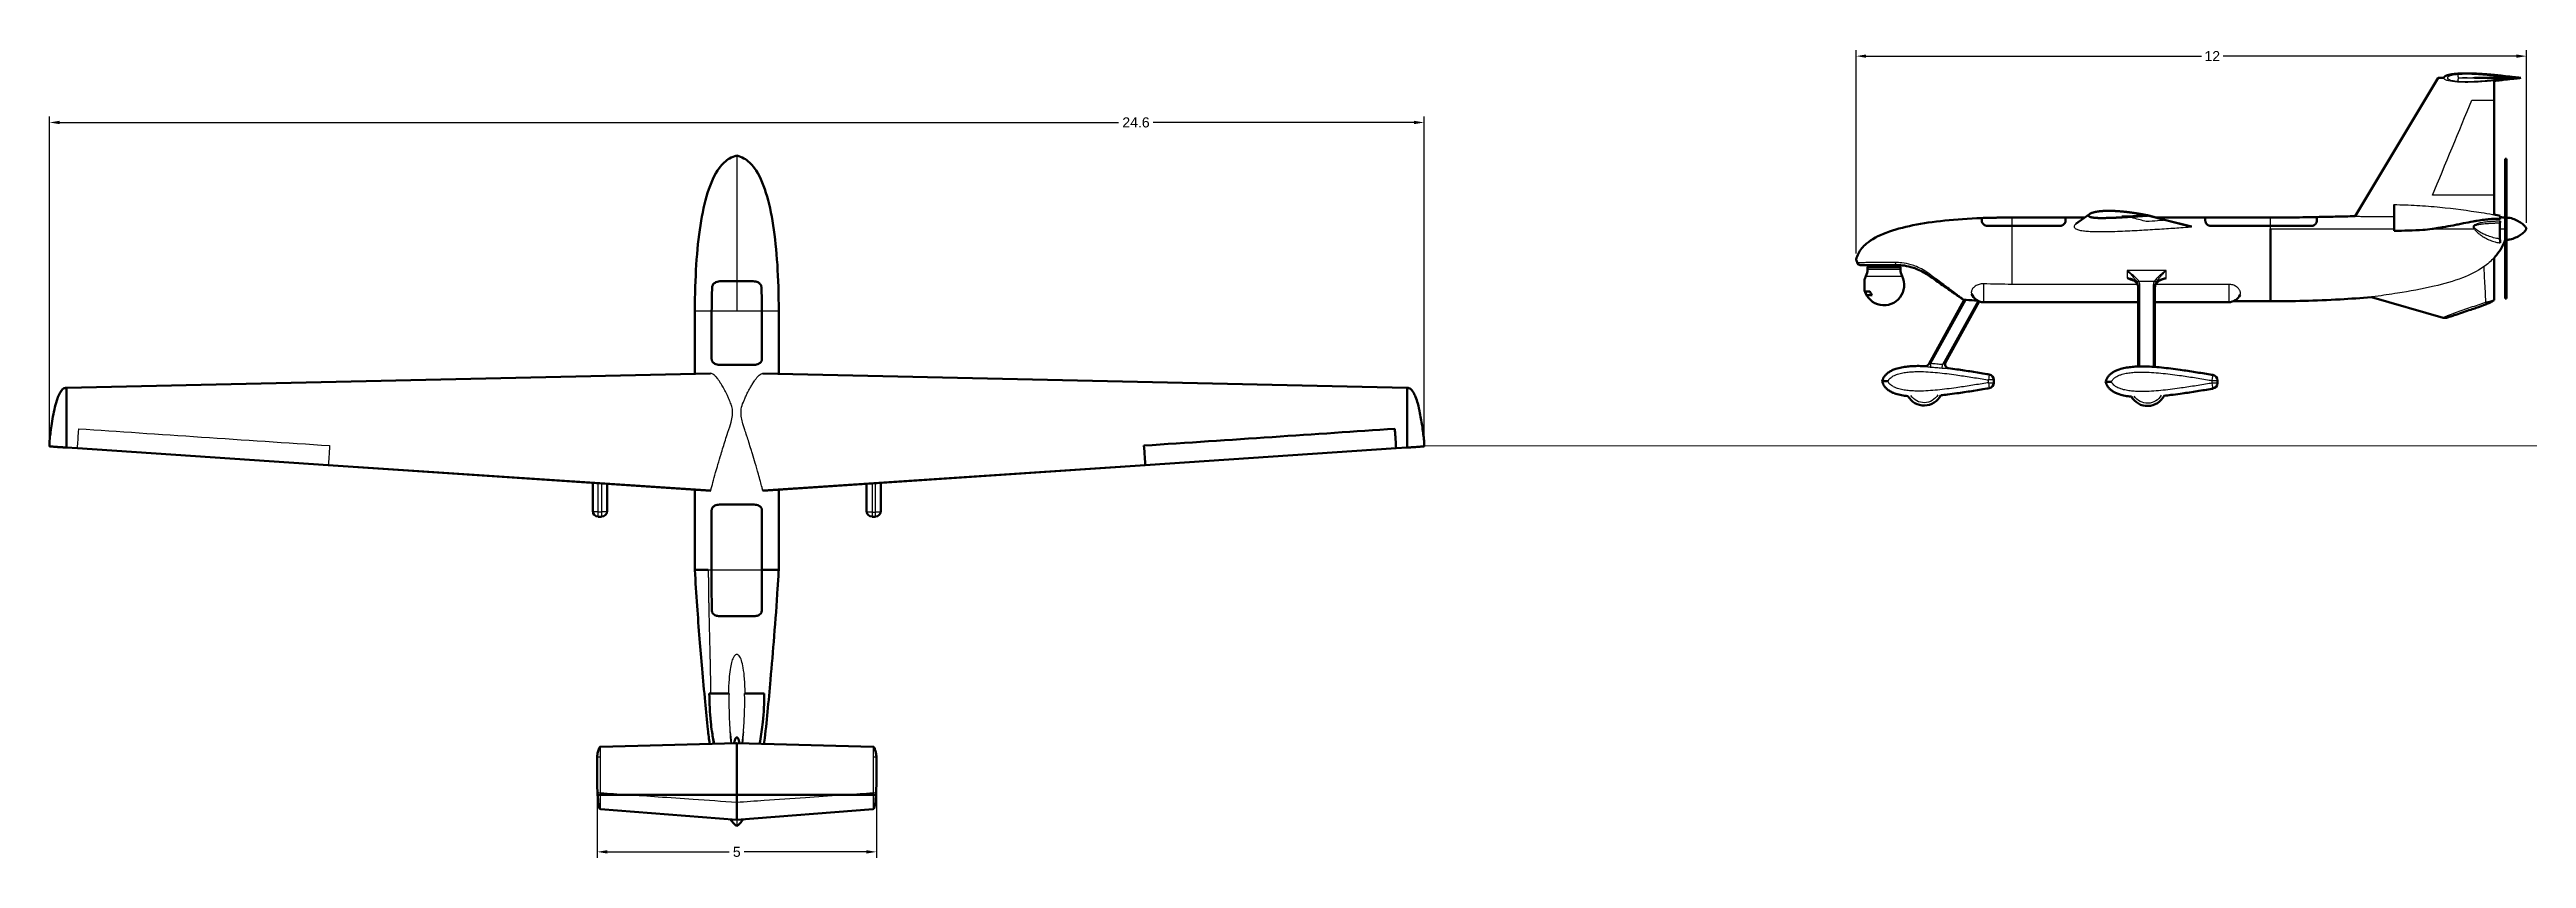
# Model space of a CAD drawing. Header units: inches. Extents: x 0.6 to 59.7, y 1.8 to 21.1.
import ezdxf

# ---------------------------------------------------------------- set-up
doc = ezdxf.new("R2010")
doc.units = ezdxf.units.IN
doc.header["$LTSCALE"] = 0.75
doc.header["$MEASUREMENT"] = 0
for name, color, linetype, lineweight in [('Dimensions', 7, 'Continuous', 25), ('Visible', 7, 'Continuous', 50), ('Visible Narrow', 7, 'Continuous', 25)]:
    doc.layers.add(name, color=color, linetype=linetype, lineweight=lineweight)
doc.styles.get("Standard").update_dxf_attribs({"font": 'arial.ttf'})
doc.dimstyles.get("Standard").update_dxf_attribs({"dimtxt": 0.24, "dimasz": 0.24, "dimexe": 0.14, "dimexo": 0.14, "dimgap": 0.1, "dimtad": 0, "dimtih": 1, "dimtoh": 1, "dimlfac": 0.083333, "dimzin": 12, "dimdsep": 46, "dimtxsty": 'Standard', "dimcen": 0, "dimclrd": 256, "dimclre": 256, "dimclrt": 256, "dimazin": 3, "dimtp": 0.01, "dimtm": 0.01, "dimtfac": 1, "dimtofl": 0, "dimtmove": 0, "dimatfit": 3, "dimfxl": 1, "dimtolj": 1, "dimtzin": 12, "dimarcsym": 1})

msp = doc.modelspace()

# ---------------------------------------------------------------- blocks, each defined once
blk = doc.blocks.new('*D6')
at = {"layer": 'Defpoints', "color": 0, "transparency": 16777216}
for p in [(33.412973, 19.328394), (0.606958, 11.594702), (33.412973, 11.594702)]:
    blk.add_point(p, dxfattribs=at)
at = {"layer": 'Dimensions', "lineweight": -2, "transparency": 16777216}
for p, q in [((0.606958, 11.734702), (0.606958, 19.468394)), ((0.846958, 19.328394), (26.123713, 19.328394)), ((33.172973, 19.328394), (26.951052, 19.328394)), ((33.412973, 11.734702), (33.412973, 19.468394))]:
    blk.add_line(p, q, dxfattribs=at)
at = {"layer": 'Dimensions', "transparency": 16777216}
for points in [[(0.846958, 19.368394), (0.846958, 19.288394), (0.606958, 19.328394)], [(33.172973, 19.368394), (33.172973, 19.288394), (33.412973, 19.328394)]]:
    blk.add_solid(points, dxfattribs=at)
at = {"layer": 'Dimensions', "transparency": 16777216, "insert": (26.537382, 19.328394), "char_height": 0.24, "attachment_point": 5}
blk.add_mtext('\\A1;24.6', dxfattribs=at)
blk = doc.blocks.new('*D7')
at = {"layer": 'Defpoints', "color": 0, "transparency": 16777216}
for p in [(59.724168, 20.912401), (59.724168, 16.792754), (43.724168, 16.059421)]:
    blk.add_point(p, dxfattribs=at)
at = {"layer": 'Dimensions', "lineweight": -2, "transparency": 16777216}
for p, q in [((43.724168, 16.199421), (43.724168, 21.052401)), ((43.964168, 20.912401), (51.966194, 20.912401)), ((59.484168, 20.912401), (52.484939, 20.912401)), ((59.724168, 16.932754), (59.724168, 21.052401))]:
    blk.add_line(p, q, dxfattribs=at)
at = {"layer": 'Dimensions', "transparency": 16777216}
for points in [[(43.964168, 20.952401), (43.964168, 20.872401), (43.724168, 20.912401)], [(59.484168, 20.952401), (59.484168, 20.872401), (59.724168, 20.912401)]]:
    blk.add_solid(points, dxfattribs=at)
at = {"layer": 'Dimensions', "transparency": 16777216, "insert": (52.225566, 20.912401), "char_height": 0.24, "attachment_point": 5}
blk.add_mtext('\\A1;12', dxfattribs=at)
blk = doc.blocks.new('*D8')
at = {"layer": 'Defpoints', "color": 0, "transparency": 16777216}
for p in [(13.676632, 3.781732), (20.343299, 3.781732), (20.343299, 1.91592)]:
    blk.add_point(p, dxfattribs=at)
at = {"layer": 'Dimensions', "lineweight": -2, "transparency": 16777216}
for p, q in [((13.676632, 3.641732), (13.676632, 1.77592)), ((20.343299, 3.641732), (20.343299, 1.77592)), ((13.916632, 1.91592), (16.830402, 1.91592)), ((20.103299, 1.91592), (17.189529, 1.91592))]:
    blk.add_line(p, q, dxfattribs=at)
at = {"layer": 'Dimensions', "transparency": 16777216}
for points in [[(13.916632, 1.95592), (13.916632, 1.87592), (13.676632, 1.91592)], [(20.103299, 1.95592), (20.103299, 1.87592), (20.343299, 1.91592)]]:
    blk.add_solid(points, dxfattribs=at)
at = {"layer": 'Dimensions', "transparency": 16777216, "insert": (17.009965, 1.91592), "char_height": 0.24, "attachment_point": 5}
blk.add_mtext('\\A1;5', dxfattribs=at)

# ---------------------------------------------------------------- dimensions: what is measured, and where the dimension line sits
at = {"layer": 'Dimensions'}
dim = msp.add_linear_dim(base=(59.724, 20.912), p1=(43.724, 16.059), p2=(59.724, 16.793), dimstyle='Standard', override={"dimlfac": 0.75}, dxfattribs=at)
dim.commit()
dim.dimension.update_dxf_attribs({"geometry": '*D7', "text_midpoint": (52.226, 20.912), "dimtype": 160})
dim = msp.add_linear_dim(base=(33.413, 19.328), p1=(0.607, 11.595), p2=(33.413, 11.595), angle=0, dimstyle='Standard', override={"dimlfac": 0.75}, dxfattribs=at)
dim.commit()
dim.dimension.update_dxf_attribs({"geometry": '*D6', "text_midpoint": (26.537, 19.328), "dimtype": 161})
dim = msp.add_aligned_dim(p1=(13.677, 3.782), p2=(20.343, 3.782), distance=-1.866, dimstyle='Standard', override={"dimlfac": 0.75, "dimclrd": 256, "dimclre": 256}, dxfattribs=at)
dim.commit()
dim.dimension.update_dxf_attribs({"geometry": '*D8', "text_midpoint": (17.01, 1.916)})

# ---------------------------------------------------------------- linework, layer by layer
at = {"layer": 'Visible', "extrusion": (-1, 2e-16, 0)}
for p, q in [((55.637, 17.092), (57.618, 20.393)), ((58.951, 19.859, 0.002), (58.951, 20.323, 0.002)), ((59.588, 20.395, 0.004), (59.327, 20.395, 3.254)), ((59.327, 20.391, 3.254), (59.588, 20.391, 0.004)), ((59.588, 20.391, 0.004), (59.588, 20.395, 0.004)), ((58.951, 17.593, 0.004), (58.951, 19.859, 0.002)), ((59.218, 18.459), (59.244, 18.459)), ((58.951, 17.129, 0.004), (58.951, 17.593, 0.004)), ((47.442, 17.059), (48.724, 17.059)), ((48.591, 16.859, 0.6), (47.442, 16.859, 0.6)), ((48.591, 16.859, 0.6), (47.442, 16.859, 0.6)), ((48.724, 17.059), (49.181, 17.059)), ((48.972, 16.906, 0.532), (49.294, 17.142, 16.001)), ((49.294, 17.142, -16.001), (49.294, 17.142, -16.001)), ((50.671, 17.114, 16.402), (50.671, 17.114, 16.402)), ((50.715, 17.104, 15.736), (50.698, 17.109, 16.002)), ((50.715, 17.1, 15.736), (50.698, 17.105, 16.002)), ((51.116, 17, 9.749), (50.715, 17.104, 15.736)), ((51.116, 16.995, 9.749), (50.715, 17.1, 15.736)), ((50.888, 17.059), (52.058, 17.059)), ((51.727, 16.842, 0.622), (51.116, 17, 9.749)), ((51.727, 16.835, 0.631), (51.116, 16.995, 9.749)), ((52.058, 17.059), (53.618, 17.059)), ((53.618, 16.859, 0.6), (52.191, 16.859, 0.6)), ((53.618, 16.859, 0.6), (52.191, 16.859, 0.6)), ((58.951, 16.098, 0.004), (58.95, 15.098, 0.002)), ((43.997, 15.866), (43.997, 15.82)), ((44.205, 15.91, 0.186), (44.205, 15.926, 0.186)), ((44.577, 15.926, 0.186), (44.577, 15.91, 0.186)), ((44.785, 15.866), (44.785, 15.82)), ((50.458, 15.418, 1.092), (50.458, 13.503, 2.922)), ((50.858, 13.491, 2.932), (50.858, 15.418, 1.092)), ((46.305, 15.094, 0.01), (45.457, 13.56, 0.01)), ((45.86, 13.599, 0.01), (46.665, 15.056, 0.01)), ((46.763, 15.039, 0.531), (50.458, 15.039, 0.531)), ((50.858, 15.039, 0.531), (52.619, 15.039, 0.531)), ((52.726, 15.059), (53.618, 15.059)), ((57.735, 14.668, 0), (56.025, 15.16, 0)), ((59.218, 15.126), (59.244, 15.126)), ((47.014, 13.116, 0.04), (47.014, 13.182, 0.04)), ((52.347, 13.105, 3.307), (52.347, 13.171, 3.307))]:
    msp.add_line(p, q, dxfattribs=at)
at = {"layer": 'Visible', "extrusion": (-1e-16, 1, 0)}
for p, q in [((16.01, 14.823, -0.471), (16.01, 13.329, -0.471)), ((16.41, 13.675, 0.329), (16.41, 14.823, 0.329)), ((16.41, 13.675, 0.329), (16.41, 14.823, 0.329)), ((17.61, 14.823, 0.329), (17.61, 13.675, 0.329)), ((17.61, 14.823, 0.329), (17.61, 13.675, 0.329)), ((18.01, 14.823, -0.471), (18.01, 13.329, -0.471)), ((1.008, 12.995, 0.578), (16.386, 13.338, 0.311)), ((17.634, 13.338, 0.311), (33.012, 12.995, 0.578)), ((0.608, 11.595, 0.584), (0.608, 11.595, 0.584)), ((1.274, 11.55, 0.57), (1.008, 11.568, 0.575)), ((1.274, 11.55, 0.574), (1.008, 11.568, 0.579)), ((7.261, 11.149, 0.465), (1.274, 11.55, 0.57)), ((7.261, 11.149, 0.47), (1.274, 11.55, 0.574)), ((26.759, 11.149, 0.47), (32.746, 11.55, 0.574)), ((26.759, 11.149, 0.465), (32.746, 11.55, 0.57)), ((32.746, 11.55, 0.57), (33.012, 11.568, 0.575)), ((32.746, 11.55, 0.574), (33.012, 11.568, 0.579)), ((32.746, 11.55, 0.574), (32.746, 11.55, 0.57)), ((32.746, 11.55, 0.574), (32.746, 11.55, 0.57)), ((33.412, 11.595, 0.584), (33.412, 11.595, 0.584)), ((16.388, 10.538, 0.312), (7.261, 11.149, 0.47)), ((16.379, 10.539, 0.305), (7.261, 11.149, 0.465)), ((17.632, 10.538, 0.312), (26.759, 11.149, 0.47)), ((17.641, 10.539, 0.305), (26.759, 11.149, 0.465)), ((26.759, 11.149, 0.465), (26.759, 11.149, 0.47)), ((26.759, 11.149, 0.465), (26.759, 11.149, 0.47)), ((16.01, 10.564, -0.471), (16.01, 8.648, -0.471)), ((16.41, 8.648, 0.329), (16.41, 10.075, 0.329)), ((16.41, 8.648, 0.329), (16.41, 10.075, 0.329)), ((17.61, 10.075, 0.329), (17.61, 8.648, 0.329)), ((17.61, 10.075, 0.329), (17.61, 8.648, 0.329)), ((18.01, 10.564, -0.471), (18.01, 8.648, -0.471)), ((13.756, 4.427, 3.863), (17.01, 4.515, 3.863)), ((17.01, 4.515, 3.863), (20.264, 4.427, 3.863)), ((17.006, 2.677, 3.865), (13.756, 2.939, 3.864)), ((20.264, 2.939, 3.864), (17.014, 2.677, 3.865))]:
    msp.add_line(p, q, dxfattribs=at)
at = {"layer": 'Visible', "extrusion": (-1, 2e-16, 0)}
for centre, radius, start, end in [((-16.793, 0, -59.218), 1.667, 0, 180), ((-16.743, 0.006, -56.566), 0.65, 90, 163.91805), ((-16.059, 0, -52.058), 1, 158.96053, 180), ((-16.059, 0, -52.058), 1, 158.96053, 180), ((-16.059, 0, -53.618), 1, 0, 137.16657), ((-16.625, -0.113, -59.099), 0.484, 144.33895, 166.56015)]:
    msp.add_arc(centre, radius, start, end, dxfattribs=at)
at = {"layer": 'Visible', "extrusion": (1, -2e-16, 0)}
for centre, radius, start, end in [((16.793, 0, 59.244), 1.667, 0, 180), ((16.059, 0, 48.724), 1, 0, 21.03947), ((16.059, 0, 48.724), 1, 0, 21.03947), ((16.735, 0.286, 59.086), 0.198, 7.40092, 161.64371), ((16.735, 0.286, 59.099), 0.238, 188.26573, 191.23502), ((15.446, 0, 43.928), 0.131, 0, 180)]:
    msp.add_arc(centre, radius, start, end, dxfattribs=at)
at = {"layer": 'Visible', "extrusion": (0, -2e-16, -1)}
for centre, radius, start, end in [((-44.391, 15.446), 0.481, 153.65058, 344.17338), ((-44.391, 15.446), 0.481, 15.82662, 26.34942), ((-43.636, 15.82), 0.361, 180, 206.34942), ((-44.041, 15.866), 0.0437, 0, 90), ((-44.741, 15.866), 0.0437, 90, 180), ((-45.145, 15.82), 0.361, 333.65058, 0), ((-44.391, 15.446, -0.066), 0.477, 329.68759, 341.26558), ((-46.763, 15.339, -0.531), 0.3, 270, 340.67425), ((-52.619, 15.339, -0.531), 0.3, 205.1663, 270), ((-46.88, 13.116, -0.04), 0.133, 180, 260.43887)]:
    msp.add_arc(centre, radius, start, end, dxfattribs=at)
at = {"layer": 'Visible', "extrusion": (-2e-16, -1, 2e-16)}
for centre, radius, start, end in [((44.391, 0, -15.91), 0.35, 0, 180), ((44.391, 0, -15.205), 0.417, 132.70888, 170.94055)]:
    msp.add_arc(centre, radius, start, end, dxfattribs=at)
at = {"layer": 'Visible', "extrusion": (2e-16, 1, -2e-16)}
msp.add_arc((-44.391, 0, 15.293), 0.456, 8.27005, 42.16351, dxfattribs=at)
at = {"layer": 'Visible'}
for centre, radius, start, end in [((44.391, 15.446, 0.306), 0.371, 204.36065, 220.40461), ((45.376, 13.605, 0.01), 0.0933, 267.57503, 331.07676), ((52.214, 13.171, 3.307), 0.133, 0, 80.43539), ((52.214, 13.105, 3.307), 0.133, 279.56461, 0), ((45.347, 13.016, 0.044), 0.444, 209.84697, 333.19384), ((50.68, 13.004, 3.311), 0.444, 209.84665, 333.19649), ((13.703, 10.052, -3.36), 0.133, 180, 270), ((13.783, 10.052, -3.36), 0.133, 270, 0)]:
    msp.add_arc(centre, radius, start, end, dxfattribs=at)
at = {"layer": 'Visible', "extrusion": (1e-16, -3e-16, -1)}
msp.add_arc((-46.309, 15.16), 0.0667, 273.76842, 305, dxfattribs=at)
at = {"layer": 'Visible', "extrusion": (-1.5e-15, 0, -1)}
msp.add_arc((-45.942, 13.554, -0.01), 0.0933, 277.13507, 28.92324, dxfattribs=at)
at = {"layer": 'Visible', "extrusion": (1e-16, -1, 0)}
msp.add_arc((17.01, -0.471, -13.541), 1, 68.96053, 111.03947, dxfattribs=at)
msp.add_arc((17.01, -0.471, -13.541), 1, 68.96053, 111.03947, dxfattribs=at)
at = {"layer": 'Visible', "extrusion": (0, -3e-16, -1)}
msp.add_arc((-46.88, 13.182, -0.04), 0.133, 99.56113, 180, dxfattribs=at)
at = {"layer": 'Visible', "extrusion": (-1e-16, 1, 0)}
for centre, radius, start, end in [((-17.01, -0.471, 10.208), 1, 68.96053, 111.03947), ((-17.01, -0.471, 10.208), 1, 68.96053, 111.03947), ((-17.01, -0.471, 8.648), 1, 0, 47.16657), ((-17.01, -0.471, 8.648), 1, 126.8699, 180), ((-17.004, 0.213, 5.699), 0.65, 0, 73.91805), ((-17.016, 0.213, 5.699), 0.65, 106.08195, 180)]:
    msp.add_arc(centre, radius, start, end, dxfattribs=at)
at = {"layer": 'Visible', "extrusion": (0, -4.7e-15, -1)}
msp.add_arc((-20.237, 10.052, 3.36), 0.133, 270, 0, dxfattribs=at)
at = {"layer": 'Visible', "extrusion": (-4.7e-15, 0, -1)}
msp.add_arc((-20.317, 10.052, 3.36), 0.133, 180, 270, dxfattribs=at)
at = {"layer": 'Visible', "extrusion": (0.162387, -0.986727, 2e-16)}
msp.add_ellipse((46.355, 15.102, 0.01), major_axis=(-0.0503, -0.0083), ratio=0.785115, start_param=-0.144026, end_param=0, dxfattribs=at)
at = {"layer": 'Visible', "extrusion": (0, 1, 0)}
for points, degree, knots in [([(57.753, 20.393, 0.063), (57.752, 20.393, 0.063), (57.75, 20.393, 0.062), (57.748, 20.393, 0.062), (57.745, 20.393, 0.061), (57.741, 20.393, 0.061), (57.737, 20.393, 0.06), (57.734, 20.393, 0.059), (57.73, 20.393, 0.059), (57.726, 20.393, 0.058), (57.723, 20.393, 0.057), (57.719, 20.393, 0.056), (57.715, 20.393, 0.056), (57.712, 20.393, 0.055), (57.708, 20.393, 0.054), (57.705, 20.393, 0.053), (57.701, 20.393, 0.052), (57.698, 20.393, 0.051), (57.695, 20.393, 0.05), (57.691, 20.393, 0.049), (57.688, 20.393, 0.049), (57.685, 20.393, 0.048), (57.681, 20.393, 0.047), (57.678, 20.393, 0.046), (57.675, 20.393, 0.045), (57.672, 20.393, 0.043), (57.669, 20.393, 0.042), (57.666, 20.393, 0.041), (57.663, 20.393, 0.04), (57.66, 20.393, 0.039), (57.657, 20.393, 0.038), (57.655, 20.393, 0.037), (57.652, 20.393, 0.035), (57.649, 20.393, 0.034), (57.647, 20.393, 0.033), (57.644, 20.393, 0.031), (57.642, 20.393, 0.03), (57.639, 20.393, 0.029), (57.637, 20.393, 0.027), (57.635, 20.393, 0.026), (57.633, 20.393, 0.024), (57.631, 20.393, 0.023), (57.629, 20.393, 0.021), (57.627, 20.393, 0.019), (57.625, 20.393, 0.018), (57.624, 20.393, 0.016), (57.622, 20.393, 0.014), (57.621, 20.393, 0.012), (57.62, 20.393, 0.01), (57.619, 20.393, 0.008), (57.618, 20.393, 0.006), (57.618, 20.393, 0.004), (57.618, 20.393, 0.003), (57.618, 20.393, 0.001), (57.618, 20.393, 0), (57.618, 20.393)], 5, [0.42157184, 0.42157184, 0.42157184, 0.42157184, 0.42157184, 0.42157184, 0.42307692, 0.42461538, 0.42615385, 0.42769231, 0.42923077, 0.43076923, 0.43230769, 0.43384615, 0.43538462, 0.43692308, 0.43846154, 0.44, 0.44153846, 0.44307692, 0.44461538, 0.44615385, 0.44769231, 0.44923077, 0.45076923, 0.45230769, 0.45384615, 0.45538462, 0.45692308, 0.45846154, 0.46, 0.46153846, 0.46307692, 0.46461538, 0.46615385, 0.46769231, 0.46923077, 0.47076923, 0.47230769, 0.47384615, 0.47538462, 0.47692308, 0.47846154, 0.48, 0.48153846, 0.48307692, 0.48461538, 0.48615385, 0.48769231, 0.48923077, 0.49076923, 0.49230769, 0.49384615, 0.49538462, 0.49692308, 0.49846154, 0.5, 0.5, 0.5, 0.5, 0.5, 0.5]), ([(43.817, 15.926, 0.002), (43.817, 15.926, 0.002), (43.817, 15.926, 0.002), (43.817, 15.926, 0.011), (43.818, 15.926, 0.021), (43.82, 15.926, 0.036), (43.822, 15.926, 0.042), (43.826, 15.926, 0.057), (43.828, 15.926, 0.066), (43.838, 15.926, 0.093), (43.847, 15.926, 0.111), (43.864, 15.926, 0.143), (43.873, 15.926, 0.158), (43.908, 15.926, 0.211), (43.938, 15.926, 0.247), (44.013, 15.926, 0.321), (44.06, 15.926, 0.358), (44.131, 15.926, 0.406), (44.155, 15.926, 0.422), (44.219, 15.926, 0.459), (44.259, 15.926, 0.48), (44.34, 15.926, 0.519), (44.382, 15.926, 0.537), (44.507, 15.926, 0.588), (44.592, 15.926, 0.617), (44.679, 15.926, 0.643)], 3, [89.579753, 89.579753, 89.579753, 89.579753, 89.59352, 89.59352, 90.221756, 90.221756, 90.671958, 90.671958, 91.27002, 91.27002, 92.641836, 92.641836, 93.799895, 93.799895, 97.014583, 97.014583, 101.030038, 101.030038, 102.977349, 102.977349, 106.072418, 106.072418, 109.167486, 109.167486, 115.357623, 115.357623, 115.357623, 115.357623])]:
    msp.add_open_spline(points, degree=degree, knots=knots, dxfattribs=at)
at = {"layer": 'Visible'}
for points, degree, knots in [([(57.751, 20.393), (57.751, 20.393), (57.751, 20.394), (57.751, 20.396), (57.751, 20.398), (57.752, 20.401), (57.753, 20.404), (57.754, 20.406), (57.756, 20.409), (57.757, 20.412), (57.759, 20.414), (57.761, 20.416), (57.764, 20.419), (57.766, 20.421), (57.769, 20.423), (57.771, 20.425), (57.774, 20.427), (57.777, 20.429), (57.78, 20.431), (57.783, 20.433), (57.786, 20.435), (57.79, 20.437), (57.793, 20.438), (57.797, 20.44), (57.8, 20.442), (57.804, 20.443), (57.808, 20.445), (57.812, 20.446), (57.816, 20.448), (57.82, 20.449), (57.824, 20.451), (57.828, 20.452), (57.832, 20.454), (57.836, 20.455), (57.841, 20.456), (57.845, 20.458), (57.85, 20.459), (57.854, 20.46), (57.858, 20.461), (57.863, 20.463), (57.868, 20.464), (57.872, 20.465), (57.877, 20.466), (57.882, 20.467), (57.887, 20.468), (57.891, 20.469), (57.896, 20.47), (57.901, 20.471), (57.906, 20.472), (57.911, 20.473), (57.916, 20.474), (57.921, 20.475), (57.927, 20.476), (57.932, 20.477), (57.937, 20.478), (57.942, 20.478), (57.947, 20.479), (57.953, 20.48), (57.958, 20.481), (57.963, 20.482), (57.969, 20.482), (57.974, 20.483), (57.98, 20.484), (57.985, 20.484), (57.991, 20.485), (57.996, 20.486), (58.002, 20.486), (58.007, 20.487), (58.013, 20.488), (58.018, 20.488), (58.024, 20.489), (58.03, 20.489), (58.036, 20.49), (58.041, 20.49), (58.047, 20.491), (58.053, 20.491), (58.059, 20.492), (58.064, 20.492), (58.07, 20.493), (58.076, 20.493), (58.082, 20.493), (58.088, 20.494), (58.094, 20.494), (58.1, 20.495), (58.106, 20.495), (58.112, 20.495), (58.118, 20.496), (58.124, 20.496), (58.13, 20.496), (58.136, 20.497), (58.142, 20.497), (58.148, 20.497), (58.154, 20.497), (58.16, 20.498), (58.167, 20.498), (58.173, 20.498), (58.179, 20.498), (58.185, 20.498), (58.191, 20.499), (58.198, 20.499), (58.204, 20.499), (58.21, 20.499), (58.216, 20.499), (58.223, 20.499), (58.229, 20.499), (58.235, 20.499), (58.242, 20.5), (58.248, 20.5), (58.254, 20.5), (58.261, 20.5), (58.267, 20.5), (58.274, 20.5), (58.28, 20.5), (58.286, 20.5), (58.293, 20.5), (58.299, 20.5), (58.306, 20.5), (58.312, 20.5), (58.319, 20.5), (58.325, 20.5), (58.332, 20.5), (58.338, 20.499), (58.345, 20.499), (58.351, 20.499), (58.358, 20.499), (58.364, 20.499), (58.371, 20.499), (58.377, 20.499), (58.384, 20.499), (58.39, 20.499), (58.397, 20.498), (58.403, 20.498), (58.41, 20.498), (58.417, 20.498), (58.423, 20.498), (58.43, 20.497), (58.436, 20.497), (58.443, 20.497), (58.45, 20.497), (58.456, 20.497), (58.463, 20.496), (58.47, 20.496), (58.476, 20.496), (58.483, 20.496), (58.49, 20.495), (58.496, 20.495), (58.503, 20.495), (58.509, 20.494), (58.516, 20.494), (58.523, 20.494), (58.53, 20.494), (58.536, 20.493), (58.543, 20.493), (58.55, 20.493), (58.556, 20.492), (58.563, 20.492), (58.57, 20.491), (58.576, 20.491), (58.583, 20.491), (58.59, 20.49), (58.596, 20.49), (58.603, 20.49), (58.61, 20.489), (58.616, 20.489), (58.623, 20.488), (58.63, 20.488), (58.637, 20.488), (58.643, 20.487), (58.65, 20.487), (58.657, 20.486), (58.663, 20.486), (58.67, 20.485), (58.677, 20.485), (58.683, 20.485), (58.69, 20.484), (58.697, 20.484), (58.704, 20.483), (58.71, 20.483), (58.717, 20.482), (58.724, 20.482), (58.73, 20.481), (58.737, 20.481), (58.744, 20.48), (58.75, 20.48), (58.757, 20.479), (58.764, 20.479), (58.77, 20.478), (58.777, 20.478), (58.784, 20.477), (58.79, 20.477), (58.797, 20.476), (58.804, 20.476), (58.81, 20.475), (58.817, 20.475), (58.823, 20.474), (58.83, 20.473), (58.837, 20.473), (58.843, 20.472), (58.85, 20.472), (58.857, 20.471), (58.863, 20.471), (58.87, 20.47), (58.876, 20.47), (58.883, 20.469), (58.889, 20.468), (58.896, 20.468), (58.903, 20.467), (58.909, 20.467), (58.916, 20.466), (58.922, 20.465), (58.929, 20.465), (58.935, 20.464), (58.942, 20.464), (58.948, 20.463), (58.955, 20.462), (58.961, 20.462), (58.968, 20.461), (58.974, 20.461), (58.979, 20.46), (58.983, 20.46), (58.986, 20.459), (58.988, 20.459), (58.988, 20.459)], 5, [-0.5, -0.5, -0.5, -0.5, -0.5, -0.5, -0.4984615, -0.4969231, -0.4953846, -0.4938462, -0.4923077, -0.4907692, -0.4892308, -0.4876923, -0.4861538, -0.4846154, -0.4830769, -0.4815385, -0.48, -0.4784615, -0.4769231, -0.4753846, -0.4738462, -0.4723077, -0.4707692, -0.4692308, -0.4676923, -0.4661538, -0.4646154, -0.4630769, -0.4615385, -0.46, -0.4584615, -0.4569231, -0.4553846, -0.4538462, -0.4523077, -0.4507692, -0.4492308, -0.4476923, -0.4461538, -0.4446154, -0.4430769, -0.4415385, -0.44, -0.4384615, -0.4369231, -0.4353846, -0.4338462, -0.4323077, -0.4307692, -0.4292308, -0.4276923, -0.4261538, -0.4246154, -0.4230769, -0.4215385, -0.42, -0.4184615, -0.4169231, -0.4153846, -0.4138462, -0.4123077, -0.4107692, -0.4092308, -0.4076923, -0.4061538, -0.4046154, -0.4030769, -0.4015385, -0.4, -0.3984615, -0.3969231, -0.3953846, -0.3938462, -0.3923077, -0.3907692, -0.3892308, -0.3876923, -0.3861538, -0.3846154, -0.3830769, -0.3815385, -0.38, -0.3784615, -0.3769231, -0.3753846, -0.3738462, -0.3723077, -0.3707692, -0.3692308, -0.3676923, -0.3661538, -0.3646154, -0.3630769, -0.3615385, -0.36, -0.3584615, -0.3569231, -0.3553846, -0.3538462, -0.3523077, -0.3507692, -0.3492308, -0.3476923, -0.3461538, -0.3446154, -0.3430769, -0.3415385, -0.34, -0.3384615, -0.3369231, -0.3353846, -0.3338462, -0.3323077, -0.3307692, -0.3292308, -0.3276923, -0.3261538, -0.3246154, -0.3230769, -0.3215385, -0.32, -0.3184615, -0.3169231, -0.3153846, -0.3138462, -0.3123077, -0.3107692, -0.3092308, -0.3076923, -0.3061538, -0.3046154, -0.3030769, -0.3015385, -0.3, -0.2984615, -0.2969231, -0.2953846, -0.2938462, -0.2923077, -0.2907692, -0.2892308, -0.2876923, -0.2861538, -0.2846154, -0.2830769, -0.2815385, -0.28, -0.2784615, -0.2769231, -0.2753846, -0.2738462, -0.2723077, -0.2707692, -0.2692308, -0.2676923, -0.2661538, -0.2646154, -0.2630769, -0.2615385, -0.26, -0.2584615, -0.2569231, -0.2553846, -0.2538462, -0.2523077, -0.2507692, -0.2492308, -0.2476923, -0.2461538, -0.2446154, -0.2430769, -0.2415385, -0.24, -0.2384615, -0.2369231, -0.2353846, -0.2338462, -0.2323077, -0.2307692, -0.2292308, -0.2276923, -0.2261538, -0.2246154, -0.2230769, -0.2215385, -0.22, -0.2184615, -0.2169231, -0.2153846, -0.2138462, -0.2123077, -0.2107692, -0.2092308, -0.2076923, -0.2061538, -0.2046154, -0.2030769, -0.2015385, -0.2, -0.1984615, -0.1969231, -0.1953846, -0.1938462, -0.1923077, -0.1907692, -0.1892308, -0.1876923, -0.1861538, -0.1846154, -0.1830769, -0.1815385, -0.18, -0.1784615, -0.1769231, -0.1753846, -0.1738462, -0.1723077, -0.1707692, -0.1692308, -0.1676923, -0.1661538, -0.1658872, -0.1658872, -0.1658872, -0.1658872, -0.1658872, -0.1658872]), ([(58.988, 20.326), (58.988, 20.326), (58.986, 20.326), (58.983, 20.326), (58.979, 20.325), (58.974, 20.325), (58.968, 20.324), (58.962, 20.324), (58.957, 20.323), (58.954, 20.323), (58.952, 20.323), (58.951, 20.323)], 5, [-0.834112776, -0.834112776, -0.834112776, -0.834112776, -0.834112776, -0.834112776, -0.833846154, -0.832307692, -0.830769231, -0.829230769, -0.827692308, -0.826153846, -0.825254249, -0.825254249, -0.825254249, -0.825254249, -0.825254249, -0.825254249]), ([(58.988, 20.436, 2.629), (58.988, 20.439, 2.312), (58.988, 20.442, 1.992), (58.988, 20.45, 1.103), (58.988, 20.455, 0.55), (58.988, 20.459)], 3, [-59.775531, -59.775531, -59.775531, -59.775531, -37.704529, -37.704529, 0, 0, 0, 0]), ([(58.988, 20.459), (58.989, 20.459), (58.991, 20.459), (58.995, 20.459), (59, 20.458), (59.006, 20.457), (59.013, 20.457), (59.019, 20.456), (59.025, 20.456), (59.032, 20.455), (59.038, 20.454), (59.044, 20.454), (59.051, 20.453), (59.057, 20.452), (59.063, 20.452), (59.069, 20.451), (59.076, 20.45), (59.082, 20.45), (59.088, 20.449), (59.094, 20.449), (59.101, 20.448), (59.107, 20.447), (59.113, 20.447), (59.119, 20.446), (59.125, 20.445), (59.131, 20.445), (59.137, 20.444), (59.144, 20.443), (59.15, 20.443), (59.156, 20.442), (59.161, 20.441), (59.165, 20.441), (59.168, 20.441), (59.17, 20.44), (59.17, 20.44)], 5, [-0.16588722, -0.16588722, -0.16588722, -0.16588722, -0.16588722, -0.16588722, -0.16461538, -0.16307692, -0.16153846, -0.16, -0.15846154, -0.15692308, -0.15538462, -0.15384615, -0.15230769, -0.15076923, -0.14923077, -0.14769231, -0.14615385, -0.14461538, -0.14307692, -0.14153846, -0.14, -0.13846154, -0.13692308, -0.13538462, -0.13384615, -0.13230769, -0.13076923, -0.12923077, -0.12769231, -0.12615385, -0.12461538, -0.12307692, -0.12153846, -0.12092747, -0.12092747, -0.12092747, -0.12092747, -0.12092747, -0.12092747]), ([(58.988, 20.436, 2.629), (58.988, 20.439, 2.312), (58.988, 20.442, 1.992), (58.988, 20.45, 1.103), (58.988, 20.455, 0.55), (58.988, 20.459)], 3, [-59.775531, -59.775531, -59.775531, -59.775531, -37.704529, -37.704529, 0, 0, 0, 0]), ([(59.17, 20.345), (59.17, 20.345), (59.168, 20.345), (59.165, 20.345), (59.161, 20.344), (59.156, 20.344), (59.15, 20.343), (59.144, 20.342), (59.137, 20.342), (59.131, 20.341), (59.125, 20.34), (59.119, 20.34), (59.113, 20.339), (59.107, 20.338), (59.101, 20.338), (59.094, 20.337), (59.088, 20.336), (59.082, 20.336), (59.076, 20.335), (59.069, 20.334), (59.063, 20.334), (59.057, 20.333), (59.051, 20.332), (59.044, 20.332), (59.038, 20.331), (59.032, 20.331), (59.025, 20.33), (59.019, 20.329), (59.013, 20.329), (59.006, 20.328), (59, 20.327), (58.995, 20.327), (58.991, 20.327), (58.989, 20.326), (58.988, 20.326)], 5, [-0.87907253, -0.87907253, -0.87907253, -0.87907253, -0.87907253, -0.87907253, -0.87846154, -0.87692308, -0.87538462, -0.87384615, -0.87230769, -0.87076923, -0.86923077, -0.86769231, -0.86615385, -0.86461538, -0.86307692, -0.86153846, -0.86, -0.85846154, -0.85692308, -0.85538462, -0.85384615, -0.85230769, -0.85076923, -0.84923077, -0.84769231, -0.84615385, -0.84461538, -0.84307692, -0.84153846, -0.84, -0.83846154, -0.83692308, -0.83538462, -0.83411278, -0.83411278, -0.83411278, -0.83411278, -0.83411278, -0.83411278]), ([(16.01, 14.823, -0.471), (16.01, 15.225, -0.471), (16.021, 15.594, -0.471), (16.064, 16.274, -0.471), (16.096, 16.585, -0.471), (16.185, 17.157, -0.471), (16.241, 17.419, -0.471), (16.386, 17.883, -0.471), (16.476, 18.085, -0.471), (16.662, 18.338, -0.471), (16.745, 18.416, -0.471), (16.892, 18.502, -0.471), (16.949, 18.526, -0.471), (17.01, 18.541, -0.471)], 3, [-1, -1, -1, -1, -0.8, -0.8, -0.6, -0.6, -0.4, -0.4, -0.2, -0.2, -0.0722, -0.0722, 0, 0, 0, 0]), ([(18.01, 14.823, -0.471), (18.01, 15.225, -0.471), (17.999, 15.594, -0.471), (17.956, 16.274, -0.471), (17.924, 16.585, -0.471), (17.835, 17.157, -0.471), (17.779, 17.419, -0.471), (17.634, 17.883, -0.471), (17.544, 18.085, -0.471), (17.357, 18.338, -0.471), (17.275, 18.416, -0.471), (17.127, 18.502, -0.471), (17.071, 18.526, -0.471), (17.01, 18.541, -0.471)], 3, [-1, -1, -1, -1, -0.8, -0.8, -0.6, -0.6, -0.4, -0.4, -0.2, -0.2, -0.0722, -0.0722, 0, 0, 0, 0]), ([(50.414, 17.15, 16.258), (50.414, 17.15, 16.259), (50.415, 17.15, 16.26), (50.416, 17.15, 16.265), (50.418, 17.15, 16.268), (50.422, 17.149, 16.274), (50.424, 17.149, 16.277), (50.432, 17.148, 16.284), (50.437, 17.148, 16.288), (50.454, 17.146, 16.3), (50.466, 17.144, 16.306), (50.507, 17.14, 16.327), (50.536, 17.136, 16.338), (50.589, 17.129, 16.353), (50.61, 17.125, 16.361), (50.64, 17.12, 16.371), (50.648, 17.119, 16.375), (50.656, 17.117, 16.38), (50.658, 17.117, 16.382), (50.661, 17.116, 16.384), (50.662, 17.116, 16.384), (50.664, 17.116, 16.384), (50.665, 17.115, 16.385), (50.666, 17.115, 16.384), (50.666, 17.115, 16.384), (50.667, 17.115, 16.384), (50.668, 17.115, 16.384), (50.668, 17.115, 16.383), (50.668, 17.115, 16.383), (50.67, 17.114, 16.381), (50.67, 17.114, 16.379), (50.671, 17.114, 16.374), (50.672, 17.114, 16.37), (50.673, 17.114, 16.363), (50.673, 17.114, 16.36), (50.674, 17.114, 16.357)], 3, [9.498644, 9.498644, 9.498644, 9.498644, 9.577898, 9.577898, 9.828794, 9.828794, 10.074173, 10.074173, 10.537396, 10.537396, 11.496941, 11.496941, 13.655651, 13.655651, 15.267675, 15.267675, 15.824573, 15.824573, 15.992919, 15.992919, 16.060214, 16.060214, 16.122275, 16.122275, 16.153074, 16.153074, 16.183953, 16.183953, 16.214739, 16.214739, 16.340169, 16.340169, 16.584935, 16.584935, 16.802869, 16.802869, 16.802869, 16.802869]), ([(46.724, 17.047), (46.408, 17.035), (46.115, 17.015), (45.569, 16.958), (45.316, 16.921), (44.849, 16.827), (44.635, 16.769), (44.257, 16.626), (44.095, 16.541), (43.889, 16.367), (43.824, 16.289), (43.755, 16.157), (43.737, 16.11), (43.724, 16.059)], 3, [-0.8746651, -0.8746651, -0.8746651, -0.8746651, -0.699732, -0.699732, -0.524799, -0.524799, -0.349866, -0.349866, -0.174933, -0.174933, -0.059873, -0.059873, 0, 0, 0, 0]), ([(46.724, 17.047), (46.752, 17.048), (46.889, 17.052), (47.029, 17.056), (47.173, 17.058), (47.322, 17.059), (47.442, 17.059)], 5, [0.8746651, 0.8746651, 0.8746651, 0.8746651, 0.8746651, 0.8746651, 0.9, 1, 1, 1, 1, 1, 1]), ([(46.858, 16.859, 0.586), (46.85, 16.859, 0.586), (46.842, 16.86, 0.584), (46.822, 16.864, 0.578), (46.81, 16.868, 0.572), (46.786, 16.879, 0.554), (46.773, 16.889, 0.539), (46.745, 16.917, 0.491), (46.734, 16.938, 0.454), (46.725, 16.971, 0.379), (46.724, 16.983, 0.35), (46.724, 16.993, 0.322)], 3, [-48.281243, -48.281243, -48.281243, -48.281243, -47.319307, -47.319307, -45.661658, -45.661658, -43.245778, -43.245778, -39.673505, -39.673505, -37.564264, -37.564264, -37.564264, -37.564264]), ([(46.858, 16.859, 0.586), (46.85, 16.859, 0.586), (46.842, 16.86, 0.584), (46.822, 16.864, 0.578), (46.81, 16.868, 0.572), (46.786, 16.879, 0.554), (46.773, 16.889, 0.539), (46.745, 16.917, 0.491), (46.734, 16.938, 0.454), (46.725, 16.971, 0.379), (46.724, 16.983, 0.35), (46.724, 16.993, 0.322)], 3, [-48.281243, -48.281243, -48.281243, -48.281243, -47.319307, -47.319307, -45.661658, -45.661658, -43.245778, -43.245778, -39.673505, -39.673505, -37.564264, -37.564264, -37.564264, -37.564264]), ([(48.724, 16.993, 0.359), (48.724, 16.989, 0.368), (48.724, 16.986, 0.377), (48.723, 16.974, 0.406), (48.722, 16.965, 0.425), (48.716, 16.946, 0.463), (48.712, 16.936, 0.481), (48.701, 16.917, 0.514), (48.694, 16.908, 0.53), (48.681, 16.894, 0.551), (48.675, 16.889, 0.558), (48.664, 16.881, 0.57), (48.658, 16.877, 0.576), (48.647, 16.872, 0.583), (48.642, 16.87, 0.586), (48.633, 16.866, 0.591), (48.628, 16.865, 0.593), (48.618, 16.862, 0.596), (48.612, 16.861, 0.598), (48.602, 16.86, 0.6), (48.596, 16.859, 0.6), (48.591, 16.859, 0.6)], 3, [38.982932, 38.982932, 38.982932, 38.982932, 39.621013, 39.621013, 41.066721, 41.066721, 42.51243, 42.51243, 43.744915, 43.744915, 44.361157, 44.361157, 44.977399, 44.977399, 45.338085, 45.338085, 45.698771, 45.698771, 46.059457, 46.059457, 46.420143, 46.420143, 46.420143, 46.420143]), ([(48.724, 16.993, 0.359), (48.724, 16.989, 0.368), (48.724, 16.986, 0.377), (48.723, 16.974, 0.406), (48.722, 16.965, 0.425), (48.716, 16.946, 0.463), (48.712, 16.936, 0.481), (48.701, 16.917, 0.514), (48.694, 16.908, 0.53), (48.681, 16.894, 0.551), (48.675, 16.889, 0.558), (48.664, 16.881, 0.57), (48.658, 16.877, 0.576), (48.647, 16.872, 0.583), (48.642, 16.87, 0.586), (48.633, 16.866, 0.591), (48.628, 16.865, 0.593), (48.618, 16.862, 0.596), (48.612, 16.861, 0.598), (48.602, 16.86, 0.6), (48.596, 16.859, 0.6), (48.591, 16.859, 0.6)], 3, [38.982932, 38.982932, 38.982932, 38.982932, 39.621013, 39.621013, 41.066721, 41.066721, 42.51243, 42.51243, 43.744915, 43.744915, 44.361157, 44.361157, 44.977399, 44.977399, 45.338085, 45.338085, 45.698771, 45.698771, 46.059457, 46.059457, 46.420143, 46.420143, 46.420143, 46.420143]), ([(50.58, 17.105, 16.331), (50.58, 17.105, 16.332), (50.58, 17.105, 16.332), (50.58, 17.105, 16.336), (50.58, 17.104, 16.339), (50.579, 17.104, 16.343), (50.578, 17.104, 16.345), (50.576, 17.104, 16.348), (50.575, 17.104, 16.349), (50.573, 17.104, 16.352), (50.57, 17.104, 16.354), (50.565, 17.103, 16.356), (50.562, 17.103, 16.357), (50.555, 17.102, 16.359), (50.551, 17.102, 16.359), (50.536, 17.101, 16.361), (50.526, 17.1, 16.361), (50.487, 17.097, 16.36), (50.459, 17.095, 16.354), (50.391, 17.09, 16.341), (50.35, 17.089, 16.333), (50.249, 17.085, 16.315), (50.187, 17.083, 16.304), (50.119, 17.081, 16.283), (50.11, 17.081, 16.28), (50.095, 17.081, 16.274), (50.088, 17.081, 16.271), (50.079, 17.08, 16.266), (50.075, 17.08, 16.264), (50.072, 17.08, 16.26), (50.071, 17.08, 16.259), (50.07, 17.08, 16.258), (50.07, 17.08, 16.257), (50.069, 17.08, 16.256), (50.069, 17.08, 16.255), (50.069, 17.08, 16.254), (50.069, 17.08, 16.254), (50.069, 17.08, 16.254)], 3, [9.157386, 9.157386, 9.157386, 9.157386, 9.185203, 9.185203, 9.387109, 9.387109, 9.511468, 9.511468, 9.609853, 9.609853, 9.809593, 9.809593, 10.006569, 10.006569, 10.312989, 10.312989, 11.015231, 11.015231, 12.954263, 12.954263, 15.794379, 15.794379, 20.057666, 20.057666, 20.696852, 20.696852, 21.176774, 21.176774, 21.4578, 21.4578, 21.527509, 21.527509, 21.576716, 21.576716, 21.626072, 21.626072, 21.627938, 21.627938, 21.627938, 21.627938]), ([(52.191, 16.859, 0.6), (52.186, 16.859, 0.6), (52.18, 16.86, 0.6), (52.169, 16.861, 0.598), (52.164, 16.862, 0.596), (52.154, 16.865, 0.593), (52.149, 16.866, 0.591), (52.139, 16.87, 0.586), (52.135, 16.872, 0.583), (52.124, 16.877, 0.576), (52.118, 16.881, 0.57), (52.106, 16.889, 0.558), (52.101, 16.894, 0.551), (52.087, 16.908, 0.53), (52.08, 16.917, 0.514), (52.07, 16.936, 0.481), (52.066, 16.946, 0.463), (52.06, 16.965, 0.425), (52.059, 16.974, 0.406), (52.058, 16.986, 0.377), (52.058, 16.989, 0.368), (52.058, 16.993, 0.359)], 3, [46.420143, 46.420143, 46.420143, 46.420143, 46.780828, 46.780828, 47.141514, 47.141514, 47.5022, 47.5022, 47.862886, 47.862886, 48.479128, 48.479128, 49.095371, 49.095371, 50.327856, 50.327856, 51.773564, 51.773564, 53.219273, 53.219273, 53.857353, 53.857353, 53.857353, 53.857353]), ([(52.191, 16.859, 0.6), (52.186, 16.859, 0.6), (52.18, 16.86, 0.6), (52.169, 16.861, 0.598), (52.164, 16.862, 0.596), (52.154, 16.865, 0.593), (52.149, 16.866, 0.591), (52.139, 16.87, 0.586), (52.135, 16.872, 0.583), (52.124, 16.877, 0.576), (52.118, 16.881, 0.57), (52.106, 16.889, 0.558), (52.101, 16.894, 0.551), (52.087, 16.908, 0.53), (52.08, 16.917, 0.514), (52.07, 16.936, 0.481), (52.066, 16.946, 0.463), (52.06, 16.965, 0.425), (52.059, 16.974, 0.406), (52.058, 16.986, 0.377), (52.058, 16.989, 0.368), (52.058, 16.993, 0.359)], 3, [46.420143, 46.420143, 46.420143, 46.420143, 46.780828, 46.780828, 47.141514, 47.141514, 47.5022, 47.5022, 47.862886, 47.862886, 48.479128, 48.479128, 49.095371, 49.095371, 50.327856, 50.327856, 51.773564, 51.773564, 53.219273, 53.219273, 53.857353, 53.857353, 53.857353, 53.857353]), ([(53.618, 17.059), (53.763, 17.059), (53.909, 17.06), (54.278, 17.063), (54.501, 17.066), (54.724, 17.071)], 3, [0, 0, 0, 0, 10.000188, 10.000188, 25.300208, 25.300208, 25.300208, 25.300208]), ([(54.724, 16.993, 0.377), (54.724, 16.983, 0.399), (54.723, 16.973, 0.42), (54.717, 16.946, 0.472), (54.709, 16.929, 0.499), (54.691, 16.904, 0.536), (54.682, 16.894, 0.551), (54.66, 16.879, 0.571), (54.65, 16.873, 0.579), (54.628, 16.864, 0.59), (54.616, 16.861, 0.594), (54.599, 16.86, 0.596), (54.595, 16.859, 0.596), (54.591, 16.859, 0.596)], 3, [-22.267519, -22.267519, -22.267519, -22.267519, -21.400667, -21.400667, -19.925094, -19.925094, -18.878948, -18.878948, -18.127816, -18.127816, -17.428348, -17.428348, -17.188892, -17.188892, -17.188892, -17.188892]), ([(54.724, 16.993, 0.377), (54.724, 16.983, 0.399), (54.723, 16.973, 0.42), (54.717, 16.946, 0.472), (54.709, 16.929, 0.499), (54.691, 16.904, 0.536), (54.682, 16.894, 0.551), (54.66, 16.879, 0.571), (54.65, 16.873, 0.579), (54.628, 16.864, 0.59), (54.616, 16.861, 0.594), (54.599, 16.86, 0.596), (54.595, 16.859, 0.596), (54.591, 16.859, 0.596)], 3, [-22.267519, -22.267519, -22.267519, -22.267519, -21.400667, -21.400667, -19.925094, -19.925094, -18.878948, -18.878948, -18.127816, -18.127816, -17.428348, -17.428348, -17.188892, -17.188892, -17.188892, -17.188892]), ([(54.724, 17.071), (54.87, 17.074), (55.016, 17.077), (55.32, 17.084), (55.478, 17.088), (55.637, 17.092)], 3, [0, 0, 0, 0, 10.000016, 10.000016, 20.870316, 20.870316, 20.870316, 20.870316]), ([(57.497, 16.793, 0.589), (57.488, 16.792, 0.591), (57.48, 16.79, 0.592), (57.399, 16.78, 0.604), (57.327, 16.771, 0.613), (57.254, 16.763, 0.62)], 3, [-5.66683, -5.66683, -5.66683, -5.66683, -5.063049, -5.063049, -0.000001, -0.000001, -0.000001, -0.000001]), ([(59.099, 17.018, 0.17), (59.097, 17.021, 0.167), (59.093, 17.023, 0.164), (59.088, 17.024, 0.162), (59.083, 17.026, 0.16), (59.077, 17.028, 0.16), (59.071, 17.028, 0.159), (59.066, 17.029, 0.159), (59.061, 17.03, 0.159), (59.056, 17.03, 0.16), (59.041, 17.031, 0.161), (59.023, 17.031, 0.165), (59.006, 17.031, 0.169), (59, 17.031, 0.17), (58.993, 17.031, 0.172), (58.986, 17.031, 0.174), (58.97, 17.03, 0.178), (58.952, 17.029, 0.183), (58.936, 17.028, 0.188), (58.922, 17.028, 0.192), (58.91, 17.027, 0.196), (58.897, 17.026, 0.201), (58.864, 17.023, 0.211), (58.83, 17.02, 0.223), (58.796, 17.016, 0.234), (58.77, 17.013, 0.243), (58.744, 17.01, 0.253), (58.718, 17.007, 0.262), (58.662, 16.999, 0.281), (58.607, 16.991, 0.301), (58.55, 16.982, 0.321), (58.517, 16.976, 0.332), (58.484, 16.971, 0.343), (58.452, 16.965, 0.354), (58.374, 16.951, 0.38), (58.298, 16.936, 0.405), (58.22, 16.921, 0.428), (58.179, 16.913, 0.44), (58.138, 16.904, 0.452), (58.096, 16.896, 0.464), (58.055, 16.888, 0.475), (58.014, 16.88, 0.486), (57.973, 16.872, 0.496), (57.894, 16.857, 0.515), (57.816, 16.843, 0.532), (57.736, 16.829, 0.548), (57.71, 16.825, 0.553), (57.683, 16.82, 0.558), (57.657, 16.816, 0.563), (57.604, 16.808, 0.573), (57.552, 16.8, 0.581), (57.497, 16.793, 0.589)], 3, [-47.069084, -47.069084, -47.069084, -47.069084, -46.6113, -46.6113, -46.6113, -46.033905, -46.033905, -46.033905, -45.615965, -45.615965, -45.615965, -44.311574, -44.311574, -44.311574, -43.792819, -43.792819, -43.792819, -42.52796, -42.52796, -42.52796, -41.486171, -41.486171, -41.486171, -38.832915, -38.832915, -38.832915, -36.728651, -36.728651, -36.728651, -32.273787, -32.273787, -32.273787, -29.734214, -29.734214, -29.734214, -23.717368, -23.717368, -23.717368, -20.536275, -20.536275, -20.536275, -17.434551, -17.434551, -17.434551, -11.550691, -11.550691, -11.550691, -9.603361, -9.603361, -9.603361, -5.66683, -5.66683, -5.66683, -5.66683]), ([(59.099, 16.967, 0.231), (59.099, 16.965, 0.233), (59.099, 16.962, 0.235), (59.098, 16.952, 0.245), (59.094, 16.943, 0.252), (59.088, 16.934, 0.26), (59.087, 16.933, 0.261), (59.086, 16.932, 0.262)], 3, [-3.909553, -3.909553, -3.909553, -3.909553, -3.688731, -3.688731, -2.910473, -2.910473, -2.781268, -2.781268, -2.781268, -2.781268]), ([(59.099, 16.967, 0.231), (59.099, 16.963, 0.236), (59.099, 16.958, 0.242), (59.096, 16.948, 0.258), (59.093, 16.944, 0.268), (59.088, 16.937, 0.287), (59.086, 16.933, 0.298), (59.086, 16.932, 0.311)], 3, [-2.68632, -2.68632, -2.68632, -2.68632, -1.901361, -1.901361, -0.916675, -0.916675, 0, 0, 0, 0]), ([(59.724, 16.793), (59.721, 16.802), (59.717, 16.811), (59.7, 16.837), (59.685, 16.854), (59.642, 16.895), (59.613, 16.919), (59.544, 16.965), (59.505, 16.987), (59.422, 17.025), (59.377, 17.04), (59.302, 17.054), (59.273, 17.058), (59.244, 17.059)], 3, [-1, -1, -1, -1, -0.9045117, -0.9045117, -0.7490964, -0.7490964, -0.5490964, -0.5490964, -0.3490964, -0.3490964, -0.1490964, -0.1490964, -0.0344749, -0.0344749, -0.0344749, -0.0344749]), ([(59.724, 16.793), (59.721, 16.784), (59.717, 16.775), (59.7, 16.749), (59.685, 16.731), (59.642, 16.691), (59.613, 16.666), (59.544, 16.62), (59.505, 16.598), (59.422, 16.561), (59.377, 16.546), (59.302, 16.531), (59.273, 16.528), (59.244, 16.527)], 3, [-1, -1, -1, -1, -0.9045117, -0.9045117, -0.7490964, -0.7490964, -0.5490964, -0.5490964, -0.3490964, -0.3490964, -0.1490964, -0.1490964, -0.0344749, -0.0344749, -0.0344749, -0.0344749]), ([(43.724, 16.059), (43.725, 16.055, 0), (43.727, 16.05, 0), (43.733, 16.027, 0.001), (43.742, 15.999, 0.002), (43.755, 15.967, 0.002)], 3, [-4.389009, -4.389009, -4.389009, -4.389009, -3.758303, -3.758303, -1.074436, -1.074436, -1.074436, -1.074436]), ([(43.817, 15.926, 0.002), (43.817, 15.926, 0.002), (43.816, 15.926, 0.002), (43.816, 15.926, 0.002), (43.815, 15.926, 0.002), (43.814, 15.926, 0.002), (43.814, 15.926, 0.002), (43.812, 15.926, 0.002), (43.811, 15.926, 0.002), (43.808, 15.927, 0.002), (43.806, 15.927, 0.002), (43.799, 15.928, 0.002), (43.795, 15.93, 0.002), (43.783, 15.935, 0.002), (43.776, 15.939, 0.002), (43.763, 15.952, 0.002), (43.758, 15.959, 0.002), (43.755, 15.967, 0.002)], 3, [-1.794379, -1.794379, -1.794379, -1.794379, -1.79188, -1.79188, -1.756671, -1.756671, -1.718954, -1.718954, -1.643522, -1.643522, -1.492637, -1.492637, -1.190688, -1.190688, -0.59534, -0.59534, 0, 0, 0, 0]), ([(59.218, 16.526), (59.193, 16.461), (59.163, 16.397), (59.093, 16.276), (59.052, 16.218), (58.99, 16.141), (58.97, 16.119), (58.951, 16.098)], 3, [0, 0, 0, 0, 4.775892, 4.775892, 9.60049, 9.60049, 11.588896, 11.588896, 11.588896, 11.588896]), ([(59.086, 16.547, 0.348), (59.086, 16.544, 0.338), (59.087, 16.539, 0.326), (59.093, 16.526, 0.296), (59.097, 16.518, 0.281), (59.099, 16.507, 0.262), (59.099, 16.503, 0.257), (59.099, 16.499, 0.252)], 3, [-4.085385, -4.085385, -4.085385, -4.085385, -2.720393, -2.720393, -1.632102, -1.632102, -1.204304, -1.204304, -1.204304, -1.204304]), ([(59.09, 16.532, 0.262), (59.091, 16.531, 0.262), (59.091, 16.53, 0.261), (59.095, 16.524, 0.255), (59.098, 16.517, 0.249), (59.099, 16.507, 0.243), (59.099, 16.504, 0.241), (59.099, 16.501, 0.239)], 3, [-8.1695477, -8.1695477, -8.1695477, -8.1695477, -8.0955727, -8.0955727, -7.5082287, -7.5082287, -7.3068943, -7.3068943, -7.3068943, -7.3068943]), ([(16.424, 15.408, 0.329), (16.424, 15.416, 0.329), (16.426, 15.423, 0.33), (16.432, 15.444, 0.333), (16.438, 15.455, 0.337), (16.456, 15.48, 0.349), (16.471, 15.493, 0.359), (16.519, 15.52, 0.387), (16.556, 15.531, 0.408), (16.631, 15.54, 0.441), (16.66, 15.541, 0.453), (16.688, 15.541, 0.463)], 3, [-48.281243, -48.281243, -48.281243, -48.281243, -47.319307, -47.319307, -45.661658, -45.661658, -43.245778, -43.245778, -39.673505, -39.673505, -37.564264, -37.564264, -37.564264, -37.564264]), ([(16.424, 15.408, 0.329), (16.424, 15.416, 0.329), (16.426, 15.423, 0.33), (16.432, 15.444, 0.333), (16.438, 15.455, 0.337), (16.456, 15.48, 0.349), (16.471, 15.493, 0.359), (16.519, 15.52, 0.387), (16.556, 15.531, 0.408), (16.631, 15.54, 0.441), (16.66, 15.541, 0.453), (16.688, 15.541, 0.463)], 3, [-48.281243, -48.281243, -48.281243, -48.281243, -47.319307, -47.319307, -45.661658, -45.661658, -43.245778, -43.245778, -39.673505, -39.673505, -37.564264, -37.564264, -37.564264, -37.564264]), ([(17.332, 15.541, 0.463), (17.345, 15.541, 0.458), (17.359, 15.541, 0.453), (17.417, 15.538, 0.43), (17.455, 15.533, 0.412), (17.517, 15.513, 0.378), (17.54, 15.5, 0.364), (17.567, 15.476, 0.347), (17.575, 15.466, 0.342), (17.587, 15.445, 0.334), (17.591, 15.435, 0.332), (17.595, 15.419, 0.33), (17.596, 15.413, 0.329), (17.596, 15.408, 0.329)], 3, [-23.261518, -23.261518, -23.261518, -23.261518, -22.210742, -22.210742, -18.597366, -18.597366, -15.121, -15.121, -13.142381, -13.142381, -11.594851, -11.594851, -10.811799, -10.811799, -10.811799, -10.811799]), ([(17.332, 15.541, 0.463), (17.345, 15.541, 0.458), (17.359, 15.541, 0.453), (17.417, 15.538, 0.43), (17.455, 15.533, 0.412), (17.517, 15.513, 0.378), (17.54, 15.5, 0.364), (17.567, 15.476, 0.347), (17.575, 15.466, 0.342), (17.587, 15.445, 0.334), (17.591, 15.435, 0.332), (17.595, 15.419, 0.33), (17.596, 15.413, 0.329), (17.596, 15.408, 0.329)], 3, [-23.261518, -23.261518, -23.261518, -23.261518, -22.210742, -22.210742, -18.597366, -18.597366, -15.121, -15.121, -13.142381, -13.142381, -11.594851, -11.594851, -10.811799, -10.811799, -10.811799, -10.811799]), ([(44.679, 15.926, 0.643), (44.727, 15.926, 0.658), (44.775, 15.923, 0.672), (44.894, 15.91, 0.703), (44.965, 15.897, 0.718), (45.075, 15.866, 0.738), (45.116, 15.853, 0.744), (45.206, 15.818, 0.754), (45.256, 15.796, 0.758), (45.353, 15.745, 0.759), (45.399, 15.716, 0.756), (45.444, 15.685, 0.75)], 3, [-19.829008, -19.829008, -19.829008, -19.829008, -16.21705, -16.21705, -10.946348, -10.946348, -7.856699, -7.856699, -3.928352, -3.928352, 0, 0, 0, 0]), ([(50.293, 15.577, 0.876), (50.282, 15.58, 0.878), (50.27, 15.584, 0.88), (50.237, 15.597, 0.887), (50.214, 15.606, 0.891), (50.191, 15.614, 0.895), (50.191, 15.614, 0.895), (50.191, 15.614, 0.895)], 3, [1.575987, 1.575987, 1.575987, 1.575987, 2.37668, 2.37668, 3.921003, 3.921003, 3.924333, 3.924333, 3.924333, 3.924333]), ([(50.293, 15.577, 0.876), (50.314, 15.571, 0.883), (50.333, 15.562, 0.891), (50.368, 15.543, 0.912), (50.384, 15.532, 0.924), (50.411, 15.508, 0.951), (50.422, 15.496, 0.966), (50.44, 15.469, 0.997), (50.446, 15.455, 1.013), (50.455, 15.428, 1.047), (50.458, 15.414, 1.064), (50.458, 15.4, 1.081)], 3, [3.60465, 3.60465, 3.60465, 3.60465, 5.319214, 5.319214, 7.033778, 7.033778, 8.748342, 8.748342, 10.462906, 10.462906, 12.17747, 12.17747, 12.17747, 12.17747]), ([(50.858, 15.4, 1.081), (50.858, 15.414, 1.064), (50.86, 15.428, 1.047), (50.869, 15.455, 1.013), (50.875, 15.469, 0.997), (50.893, 15.496, 0.966), (50.904, 15.508, 0.951), (50.931, 15.532, 0.924), (50.947, 15.543, 0.912), (50.982, 15.562, 0.891), (51.001, 15.571, 0.883), (51.022, 15.577, 0.876)], 3, [0, 0, 0, 0, 1.714564, 1.714564, 3.429128, 3.429128, 5.143692, 5.143692, 6.858256, 6.858256, 8.57282, 8.57282, 8.57282, 8.57282]), ([(51.124, 15.614, 0.895), (51.124, 15.614, 0.895), (51.124, 15.614, 0.895), (51.088, 15.602, 0.889), (51.054, 15.587, 0.881), (51.022, 15.577, 0.876)], 3, [-0.003698, -0.003698, -0.003698, -0.003698, 0, 0, 2.631622, 2.631622, 2.631622, 2.631622]), ([(46.35, 15.092, 0.05), (46.348, 15.092, 0.05), (46.346, 15.092, 0.05), (46.338, 15.093, 0.049), (46.331, 15.093, 0.047), (46.321, 15.093, 0.041), (46.317, 15.094, 0.037), (46.31, 15.094, 0.029), (46.308, 15.094, 0.025), (46.306, 15.094, 0.019), (46.306, 15.094, 0.017), (46.305, 15.094, 0.016)], 3, [0.660227, 0.660227, 0.660227, 0.660227, 0.793879, 0.793879, 1.228668, 1.228668, 1.613532, 1.613532, 1.935479, 1.935479, 2.053778, 2.053778, 2.053778, 2.053778]), ([(56.025, 15.16), (55.776, 15.137), (55.526, 15.119), (54.988, 15.088), (54.701, 15.077), (54.148, 15.063), (53.883, 15.059), (53.618, 15.059)], 3, [83.177485, 83.177485, 83.177485, 83.177485, 100.364559, 100.364559, 120.101581, 120.101581, 138.287704, 138.287704, 138.287704, 138.287704]), ([(57.801, 14.662, 0), (57.801, 14.662, 0), (57.801, 14.662, 0), (57.801, 14.662, 0), (57.801, 14.662, 0), (57.801, 14.662, 0), (57.801, 14.662, 0), (57.8, 14.662, 0), (57.799, 14.662, 0), (57.792, 14.661, 0), (57.785, 14.661, 0), (57.764, 14.662, 0), (57.749, 14.664, 0), (57.735, 14.668, 0)], 3, [0.000002, 0.000002, 0.000002, 0.000002, 0.000098, 0.000098, 0.003223, 0.003223, 0.013812, 0.013812, 0.070294, 0.070294, 0.512699, 0.512699, 1.521088, 1.521088, 1.521088, 1.521088]), ([(57.818, 14.666, 0), (57.817, 14.666, 0), (57.817, 14.665, 0), (57.815, 14.665, 0), (57.815, 14.665, 0.001), (57.813, 14.664, 0.001), (57.813, 14.664, 0.001), (57.811, 14.664, 0.001), (57.809, 14.663, 0.001), (57.806, 14.663, 0.001), (57.804, 14.663, 0.001), (57.803, 14.662, 0.001), (57.802, 14.662, 0.001), (57.802, 14.662, 0.001), (57.802, 14.662, 0.001), (57.801, 14.662, 0.001), (57.801, 14.662, 0.001), (57.801, 14.662, 0.001), (57.801, 14.662, 0.001), (57.801, 14.662, 0.001), (57.801, 14.662, 0.001), (57.801, 14.662, 0), (57.801, 14.662, 0), (57.801, 14.662, 0)], 3, [0, 0, 0, 0, 0.0320277, 0.0320277, 0.0976646, 0.0976646, 0.1195377, 0.1195377, 0.2507026, 0.2507026, 0.3491199, 0.3491199, 0.3741115, 0.3741115, 0.3840057, 0.3840057, 0.3867557, 0.3867557, 0.3895196, 0.3895196, 0.3922808, 0.3922808, 0.394307, 0.394307, 0.394307, 0.394307]), ([(57.818, 14.666, 0), (57.817, 14.666, 0), (57.817, 14.665, 0), (57.815, 14.665, 0), (57.815, 14.665, -0.001), (57.813, 14.664, -0.001), (57.813, 14.664, -0.001), (57.811, 14.664, -0.001), (57.809, 14.663, -0.001), (57.806, 14.663, -0.001), (57.804, 14.663, -0.001), (57.803, 14.662, -0.001), (57.802, 14.662, -0.001), (57.802, 14.662, -0.001), (57.802, 14.662, -0.001), (57.801, 14.662, -0.001), (57.801, 14.662, -0.001), (57.801, 14.662, -0.001), (57.801, 14.662, -0.001), (57.801, 14.662, -0.001), (57.801, 14.662, -0.001), (57.801, 14.662, -0.001)], 3, [0, 0, 0, 0, 0.0320279, 0.0320279, 0.0976646, 0.0976646, 0.1195377, 0.1195377, 0.2507026, 0.2507026, 0.3491198, 0.3491198, 0.3741115, 0.3741115, 0.3840057, 0.3840057, 0.3867556, 0.3867556, 0.3895196, 0.3895196, 0.3906495, 0.3906495, 0.3906495, 0.3906495]), ([(16.651, 13.541, 0.463), (16.642, 13.541, 0.459), (16.633, 13.541, 0.456), (16.604, 13.542, 0.443), (16.585, 13.544, 0.435), (16.547, 13.549, 0.416), (16.529, 13.553, 0.406), (16.496, 13.564, 0.387), (16.48, 13.571, 0.378), (16.459, 13.585, 0.364), (16.452, 13.59, 0.359), (16.44, 13.602, 0.351), (16.434, 13.608, 0.347), (16.427, 13.619, 0.341), (16.424, 13.623, 0.34), (16.419, 13.632, 0.336), (16.417, 13.637, 0.334), (16.413, 13.648, 0.332), (16.412, 13.653, 0.331), (16.41, 13.664, 0.33), (16.41, 13.669, 0.329), (16.41, 13.675, 0.329)], 3, [38.982932, 38.982932, 38.982932, 38.982932, 39.621013, 39.621013, 41.066721, 41.066721, 42.51243, 42.51243, 43.744915, 43.744915, 44.361157, 44.361157, 44.977399, 44.977399, 45.338085, 45.338085, 45.698771, 45.698771, 46.059457, 46.059457, 46.420143, 46.420143, 46.420143, 46.420143]), ([(16.651, 13.541, 0.463), (16.642, 13.541, 0.459), (16.633, 13.541, 0.456), (16.604, 13.542, 0.443), (16.585, 13.544, 0.435), (16.547, 13.549, 0.416), (16.529, 13.553, 0.406), (16.496, 13.564, 0.387), (16.48, 13.571, 0.378), (16.459, 13.585, 0.364), (16.452, 13.59, 0.359), (16.44, 13.602, 0.351), (16.434, 13.608, 0.347), (16.427, 13.619, 0.341), (16.424, 13.623, 0.34), (16.419, 13.632, 0.336), (16.417, 13.637, 0.334), (16.413, 13.648, 0.332), (16.412, 13.653, 0.331), (16.41, 13.664, 0.33), (16.41, 13.669, 0.329), (16.41, 13.675, 0.329)], 3, [38.982932, 38.982932, 38.982932, 38.982932, 39.621013, 39.621013, 41.066721, 41.066721, 42.51243, 42.51243, 43.744915, 43.744915, 44.361157, 44.361157, 44.977399, 44.977399, 45.338085, 45.338085, 45.698771, 45.698771, 46.059457, 46.059457, 46.420143, 46.420143, 46.420143, 46.420143]), ([(17.61, 13.675, 0.329), (17.61, 13.669, 0.329), (17.61, 13.664, 0.33), (17.608, 13.653, 0.331), (17.606, 13.648, 0.332), (17.603, 13.637, 0.334), (17.601, 13.632, 0.336), (17.596, 13.623, 0.34), (17.593, 13.619, 0.341), (17.586, 13.608, 0.347), (17.58, 13.602, 0.351), (17.568, 13.59, 0.359), (17.561, 13.585, 0.364), (17.54, 13.571, 0.378), (17.524, 13.564, 0.387), (17.491, 13.553, 0.406), (17.473, 13.549, 0.416), (17.435, 13.544, 0.435), (17.416, 13.542, 0.443), (17.387, 13.541, 0.456), (17.378, 13.541, 0.459), (17.369, 13.541, 0.463)], 3, [15.473381, 15.473381, 15.473381, 15.473381, 15.834067, 15.834067, 16.194753, 16.194753, 16.555438, 16.555438, 16.916124, 16.916124, 17.532367, 17.532367, 18.148609, 18.148609, 19.381094, 19.381094, 20.826802, 20.826802, 22.272511, 22.272511, 22.910592, 22.910592, 22.910592, 22.910592]), ([(17.61, 13.675, 0.329), (17.61, 13.669, 0.329), (17.61, 13.664, 0.33), (17.608, 13.653, 0.331), (17.606, 13.648, 0.332), (17.603, 13.637, 0.334), (17.601, 13.632, 0.336), (17.596, 13.623, 0.34), (17.593, 13.619, 0.341), (17.586, 13.608, 0.347), (17.58, 13.602, 0.351), (17.568, 13.59, 0.359), (17.561, 13.585, 0.364), (17.54, 13.571, 0.378), (17.524, 13.564, 0.387), (17.491, 13.553, 0.406), (17.473, 13.549, 0.416), (17.435, 13.544, 0.435), (17.416, 13.542, 0.443), (17.387, 13.541, 0.456), (17.378, 13.541, 0.459), (17.369, 13.541, 0.463)], 3, [15.473381, 15.473381, 15.473381, 15.473381, 15.834067, 15.834067, 16.194753, 16.194753, 16.555438, 16.555438, 16.916124, 16.916124, 17.532367, 17.532367, 18.148609, 18.148609, 19.381094, 19.381094, 20.826802, 20.826802, 22.272511, 22.272511, 22.910592, 22.910592, 22.910592, 22.910592]), ([(45.375, 13.512, 0.04), (45.324, 13.514, 0.04), (45.273, 13.515, 0.04), (45.221, 13.515, 0.04), (45.176, 13.515, 0.04), (45.132, 13.515, 0.04), (45.041, 13.511, 0.04), (44.996, 13.507, 0.04), (44.904, 13.498, 0.04), (44.858, 13.491, 0.04), (44.765, 13.473, 0.04), (44.718, 13.461, 0.04), (44.654, 13.44, 0.04), (44.638, 13.434, 0.04), (44.598, 13.418, 0.04), (44.573, 13.407, 0.04), (44.524, 13.38, 0.04), (44.499, 13.364, 0.04), (44.458, 13.331, 0.04), (44.441, 13.316, 0.04), (44.417, 13.289, 0.04), (44.409, 13.279, 0.04), (44.394, 13.259, 0.04), (44.387, 13.248, 0.04), (44.376, 13.228, 0.04), (44.372, 13.22, 0.04), (44.359, 13.191, 0.04), (44.352, 13.17, 0.04), (44.347, 13.149, 0.04)], 3, [37.437401, 37.437401, 37.437401, 37.437401, 40.836887, 40.836887, 40.836887, 43.777327, 43.777327, 46.717767, 46.717767, 49.658207, 49.658207, 52.598643, 52.598643, 53.593335, 53.593335, 55.089937, 55.089937, 56.58654, 56.58654, 57.644443, 57.644443, 58.173393, 58.173393, 58.702342, 58.702342, 59.091284, 59.091284, 59.997175, 59.997175, 59.997175, 59.997175]), ([(44.347, 13.149, 0.04), (44.352, 13.129, 0.04), (44.359, 13.108, 0.04), (44.372, 13.079, 0.04), (44.376, 13.07, 0.04), (44.387, 13.05, 0.04), (44.394, 13.04, 0.04), (44.409, 13.019, 0.04), (44.417, 13.009, 0.04), (44.441, 12.982, 0.04), (44.458, 12.967, 0.04), (44.499, 12.934, 0.04), (44.524, 12.918, 0.04), (44.573, 12.891, 0.04), (44.598, 12.88, 0.04), (44.638, 12.864, 0.04), (44.654, 12.858, 0.04), (44.718, 12.837, 0.04), (44.765, 12.825, 0.04), (44.858, 12.807, 0.04), (44.904, 12.801, 0.04), (44.954, 12.795, 0.04), (44.958, 12.795, 0.04), (44.962, 12.795, 0.04)], 3, [0, 0, 0, 0, 0.905891, 0.905891, 1.294833, 1.294833, 1.823782, 1.823782, 2.352731, 2.352731, 3.410635, 3.410635, 4.907238, 4.907238, 6.40384, 6.40384, 7.398532, 7.398532, 10.338967, 10.338967, 13.279408, 13.279408, 13.523577, 13.523577, 13.523577, 13.523577]), ([(46.903, 13.313, 0.04), (46.882, 13.317, 0.04), (46.862, 13.32, 0.04), (46.724, 13.343, 0.04), (46.604, 13.363, 0.04), (46.366, 13.4, 0.04), (46.247, 13.418, 0.04), (46.061, 13.444, 0.04), (45.994, 13.453, 0.04), (45.926, 13.462, 0.04)], 3, [2.570678, 2.570678, 2.570678, 2.570678, 3.967595, 3.967595, 12.193017, 12.193017, 20.418443, 20.418443, 25.037608, 25.037608, 25.037608, 25.037608]), ([(52.236, 13.302, 3.307), (52.216, 13.305, 3.307), (52.196, 13.309, 3.307), (52.057, 13.332, 3.307), (51.938, 13.351, 3.307), (51.7, 13.389, 3.307), (51.581, 13.407, 3.307), (51.387, 13.434, 3.307), (51.313, 13.444, 3.307), (51.164, 13.462, 3.307), (51.089, 13.471, 3.307), (50.938, 13.485, 3.307), (50.862, 13.492, 3.307), (50.709, 13.501, 3.307), (50.632, 13.504, 3.307), (50.555, 13.504, 3.307), (50.51, 13.504, 3.307), (50.465, 13.503, 3.307), (50.375, 13.499, 3.307), (50.329, 13.496, 3.307), (50.238, 13.486, 3.307), (50.192, 13.48, 3.307), (50.098, 13.462, 3.307), (50.051, 13.45, 3.307), (49.988, 13.429, 3.307), (49.972, 13.423, 3.307), (49.931, 13.407, 3.307), (49.907, 13.395, 3.307), (49.857, 13.369, 3.307), (49.833, 13.353, 3.307), (49.791, 13.32, 3.307), (49.774, 13.305, 3.307), (49.75, 13.277, 3.307), (49.742, 13.268, 3.307), (49.727, 13.247, 3.307), (49.72, 13.236, 3.307), (49.709, 13.217, 3.307), (49.705, 13.208, 3.307), (49.692, 13.179, 3.307), (49.685, 13.158, 3.307), (49.68, 13.138, 3.307)], 3, [2.570511, 2.570511, 2.570511, 2.570511, 3.970093, 3.970093, 12.194254, 12.194254, 20.418421, 20.418421, 25.523026, 25.523026, 30.627631, 30.627631, 35.732236, 35.732236, 40.836841, 40.836841, 40.836841, 43.777188, 43.777188, 46.717534, 46.717534, 49.657881, 49.657881, 52.598222, 52.598222, 53.59311, 53.59311, 55.089683, 55.089683, 56.586256, 56.586256, 57.644133, 57.644133, 58.173069, 58.173069, 58.702005, 58.702005, 59.090986, 59.090986, 59.997151, 59.997151, 59.997151, 59.997151]), ([(49.68, 13.138, 3.307), (49.685, 13.117, 3.307), (49.692, 13.096, 3.307), (49.705, 13.067, 3.307), (49.709, 13.059, 3.307), (49.72, 13.039, 3.307), (49.727, 13.028, 3.307), (49.742, 13.008, 3.307), (49.75, 12.998, 3.307), (49.774, 12.971, 3.307), (49.791, 12.955, 3.307), (49.833, 12.923, 3.307), (49.857, 12.907, 3.307), (49.907, 12.88, 3.307), (49.931, 12.869, 3.307), (49.972, 12.853, 3.307), (49.988, 12.847, 3.307), (50.051, 12.825, 3.307), (50.098, 12.814, 3.307), (50.192, 12.796, 3.307), (50.238, 12.789, 3.307), (50.287, 12.784, 3.307), (50.291, 12.784, 3.307), (50.295, 12.783, 3.307)], 3, [0, 0, 0, 0, 0.906165, 0.906165, 1.295146, 1.295146, 1.824082, 1.824082, 2.353018, 2.353018, 3.410895, 3.410895, 4.907468, 4.907468, 6.404041, 6.404041, 7.398929, 7.398929, 10.33927, 10.33927, 13.279617, 13.279617, 13.523458, 13.523458, 13.523458, 13.523458]), ([(0.608, 11.728, 0.584), (0.618, 11.847, 0.583), (0.634, 11.965, 0.583), (0.674, 12.234, 0.582), (0.7, 12.384, 0.582), (0.753, 12.602, 0.581), (0.772, 12.671, 0.581), (0.811, 12.781, 0.58), (0.828, 12.824, 0.58), (0.864, 12.89, 0.58), (0.88, 12.915, 0.58), (0.912, 12.952, 0.579), (0.927, 12.965, 0.579), (0.953, 12.981, 0.579), (0.963, 12.985, 0.579), (0.984, 12.992, 0.578), (0.996, 12.994, 0.578), (1.008, 12.995, 0.578)], 3, [0, 0, 0, 0, 8.171404, 8.171404, 18.637179, 18.637179, 23.542405, 23.542405, 26.65062, 26.65062, 28.685552, 28.685552, 30.007719, 30.007719, 30.757124, 30.757124, 31.560827, 31.560827, 31.560827, 31.560827]), ([(33.012, 12.995, 0.578), (33.026, 12.994, 0.578), (33.04, 12.992, 0.578), (33.065, 12.982, 0.579), (33.077, 12.975, 0.579), (33.1, 12.958, 0.579), (33.112, 12.947, 0.579), (33.137, 12.918, 0.58), (33.15, 12.899, 0.58), (33.181, 12.846, 0.58), (33.197, 12.811, 0.58), (33.23, 12.725, 0.581), (33.247, 12.673, 0.581), (33.282, 12.544, 0.581), (33.3, 12.466, 0.582), (33.338, 12.276, 0.582), (33.357, 12.163, 0.582), (33.389, 11.943, 0.583), (33.403, 11.836, 0.583), (33.412, 11.728, 0.584)], 3, [0, 0, 0, 0, 0.940338, 0.940338, 1.856697, 1.856697, 2.92961, 2.92961, 4.514555, 4.514555, 7.132612, 7.132612, 10.851304, 10.851304, 16.296581, 16.296581, 24.153555, 24.153555, 31.565165, 31.565165, 31.565165, 31.565165]), ([(45.744, 12.815, 0.04), (45.798, 12.821, 0.04), (45.851, 12.827, 0.04), (45.98, 12.843, 0.04), (46.054, 12.853, 0.04), (46.247, 12.88, 0.04), (46.366, 12.898, 0.04), (46.604, 12.935, 0.04), (46.724, 12.955, 0.04), (46.862, 12.978, 0.04), (46.882, 12.981, 0.04), (46.903, 12.985, 0.04)], 3, [30.808996, 30.808996, 30.808996, 30.808996, 34.47412, 34.47412, 39.578731, 39.578731, 47.804158, 47.804158, 56.02958, 56.02958, 57.426497, 57.426497, 57.426497, 57.426497]), ([(51.077, 12.804, 3.307), (51.131, 12.81, 3.307), (51.185, 12.816, 3.307), (51.313, 12.832, 3.307), (51.387, 12.842, 3.307), (51.581, 12.869, 3.307), (51.7, 12.887, 3.307), (51.938, 12.924, 3.307), (52.057, 12.944, 3.307), (52.196, 12.967, 3.307), (52.216, 12.97, 3.307), (52.236, 12.973, 3.307)], 3, [30.809082, 30.809082, 30.809082, 30.809082, 34.474125, 34.474125, 39.57873, 39.57873, 47.802897, 47.802897, 56.027058, 56.027058, 57.42664, 57.42664, 57.42664, 57.42664]), ([(1.005, 11.568, 0.576), (1.005, 11.568, 0.576), (1.005, 11.568, 0.576), (1.005, 11.568, 0.576), (1.005, 11.568, 0.576), (1.005, 11.568, 0.576), (1.005, 11.568, 0.576), (1.005, 11.568, 0.576), (1.005, 11.568, 0.576), (1.005, 11.568, 0.576), (1.005, 11.568, 0.576), (1.005, 11.568, 0.576), (1.005, 11.568, 0.576), (1.004, 11.568, 0.576), (1.004, 11.568, 0.576), (1.003, 11.568, 0.577), (1.002, 11.568, 0.577), (0.999, 11.568, 0.577), (0.997, 11.569, 0.577), (0.989, 11.569, 0.577), (0.982, 11.57, 0.577), (0.957, 11.571, 0.578), (0.937, 11.573, 0.578), (0.861, 11.578, 0.579), (0.803, 11.582, 0.58), (0.702, 11.588, 0.582), (0.659, 11.591, 0.583), (0.613, 11.594, 0.584), (0.611, 11.594, 0.584), (0.609, 11.595, 0.584), (0.609, 11.595, 0.584), (0.609, 11.595, 0.584), (0.609, 11.595, 0.584), (0.609, 11.595, 0.584), (0.609, 11.595, 0.584), (0.609, 11.595, 0.584), (0.609, 11.595, 0.584), (0.609, 11.595, 0.584), (0.609, 11.595, 0.584), (0.609, 11.595, 0.584), (0.609, 11.595, 0.584), (0.609, 11.595, 0.584), (0.609, 11.595, 0.584), (0.609, 11.595, 0.584), (0.609, 11.595, 0.584), (0.609, 11.595, 0.584), (0.609, 11.595, 0.584), (0.609, 11.595, 0.584)], 3, [0.02585, 0.02585, 0.02585, 0.02585, 0.027241, 0.027241, 0.029873, 0.029873, 0.032842, 0.032842, 0.036778, 0.036778, 0.042673, 0.042673, 0.05268, 0.05268, 0.072471, 0.072471, 0.121494, 0.121494, 0.268395, 0.268395, 0.708955, 0.708955, 2.030612, 2.030612, 5.995581, 5.995581, 8.969308, 8.969308, 9.108702, 9.108702, 9.121774, 9.121774, 9.124225, 9.124225, 9.126068, 9.126068, 9.126447, 9.126447, 9.126769, 9.126769, 9.12685, 9.12685, 9.12693, 9.12693, 9.127011, 9.127011, 9.127013, 9.127013, 9.127013, 9.127013]), ([(33.411, 11.595, 0.584), (33.411, 11.595, 0.584), (33.411, 11.595, 0.584), (33.411, 11.595, 0.584), (33.411, 11.595, 0.584), (33.411, 11.595, 0.584), (33.411, 11.595, 0.584), (33.411, 11.595, 0.584), (33.411, 11.595, 0.584), (33.411, 11.595, 0.584), (33.411, 11.595, 0.584), (33.411, 11.595, 0.584), (33.411, 11.595, 0.584), (33.411, 11.595, 0.584), (33.411, 11.595, 0.584), (33.411, 11.595, 0.584), (33.41, 11.595, 0.584), (33.409, 11.594, 0.584), (33.408, 11.594, 0.584), (33.404, 11.594, 0.584), (33.402, 11.594, 0.584), (33.39, 11.593, 0.583), (33.382, 11.593, 0.583), (33.348, 11.59, 0.583), (33.323, 11.589, 0.582), (33.222, 11.582, 0.58), (33.146, 11.577, 0.579), (33.056, 11.571, 0.578), (33.041, 11.57, 0.577), (33.025, 11.569, 0.577), (33.022, 11.569, 0.577), (33.018, 11.568, 0.577), (33.017, 11.568, 0.577), (33.016, 11.568, 0.576), (33.015, 11.568, 0.576), (33.015, 11.568, 0.576), (33.015, 11.568, 0.576), (33.015, 11.568, 0.576), (33.015, 11.568, 0.576), (33.015, 11.568, 0.576), (33.015, 11.568, 0.576), (33.015, 11.568, 0.576), (33.015, 11.568, 0.576), (33.015, 11.568, 0.576)], 3, [0.005161, 0.005161, 0.005161, 0.005161, 0.005243, 0.005243, 0.005343, 0.005343, 0.005545, 0.005545, 0.006358, 0.006358, 0.007154, 0.007154, 0.009544, 0.009544, 0.016706, 0.016706, 0.038177, 0.038177, 0.102575, 0.102575, 0.295767, 0.295767, 0.875341, 0.875341, 2.614062, 2.614062, 7.830227, 7.830227, 8.808259, 8.808259, 8.991648, 8.991648, 9.060458, 9.060458, 9.086339, 9.086339, 9.09568, 9.09568, 9.101303, 9.101303, 9.103819, 9.103819, 9.106243, 9.106243, 9.106243, 9.106243]), ([(16.41, 10.075, 0.329), (16.41, 10.08, 0.329), (16.41, 10.085, 0.33), (16.412, 10.096, 0.331), (16.413, 10.101, 0.332), (16.417, 10.112, 0.334), (16.419, 10.117, 0.336), (16.424, 10.126, 0.34), (16.427, 10.131, 0.341), (16.434, 10.141, 0.347), (16.44, 10.148, 0.351), (16.452, 10.159, 0.359), (16.459, 10.164, 0.364), (16.48, 10.178, 0.378), (16.496, 10.185, 0.387), (16.529, 10.196, 0.406), (16.547, 10.2, 0.416), (16.585, 10.205, 0.435), (16.604, 10.207, 0.443), (16.633, 10.208, 0.456), (16.642, 10.208, 0.459), (16.651, 10.208, 0.463)], 3, [46.420143, 46.420143, 46.420143, 46.420143, 46.780828, 46.780828, 47.141514, 47.141514, 47.5022, 47.5022, 47.862886, 47.862886, 48.479128, 48.479128, 49.095371, 49.095371, 50.327856, 50.327856, 51.773564, 51.773564, 53.219273, 53.219273, 53.857353, 53.857353, 53.857353, 53.857353]), ([(16.41, 10.075, 0.329), (16.41, 10.08, 0.329), (16.41, 10.085, 0.33), (16.412, 10.096, 0.331), (16.413, 10.101, 0.332), (16.417, 10.112, 0.334), (16.419, 10.117, 0.336), (16.424, 10.126, 0.34), (16.427, 10.131, 0.341), (16.434, 10.141, 0.347), (16.44, 10.148, 0.351), (16.452, 10.159, 0.359), (16.459, 10.164, 0.364), (16.48, 10.178, 0.378), (16.496, 10.185, 0.387), (16.529, 10.196, 0.406), (16.547, 10.2, 0.416), (16.585, 10.205, 0.435), (16.604, 10.207, 0.443), (16.633, 10.208, 0.456), (16.642, 10.208, 0.459), (16.651, 10.208, 0.463)], 3, [46.420143, 46.420143, 46.420143, 46.420143, 46.780828, 46.780828, 47.141514, 47.141514, 47.5022, 47.5022, 47.862886, 47.862886, 48.479128, 48.479128, 49.095371, 49.095371, 50.327856, 50.327856, 51.773564, 51.773564, 53.219273, 53.219273, 53.857353, 53.857353, 53.857353, 53.857353]), ([(17.369, 10.208, 0.463), (17.378, 10.208, 0.459), (17.387, 10.208, 0.456), (17.416, 10.207, 0.443), (17.435, 10.205, 0.435), (17.473, 10.2, 0.416), (17.491, 10.196, 0.406), (17.524, 10.185, 0.387), (17.54, 10.178, 0.378), (17.561, 10.164, 0.364), (17.568, 10.159, 0.359), (17.58, 10.148, 0.351), (17.586, 10.141, 0.347), (17.593, 10.131, 0.341), (17.596, 10.126, 0.34), (17.601, 10.117, 0.336), (17.603, 10.112, 0.334), (17.606, 10.101, 0.332), (17.608, 10.096, 0.331), (17.61, 10.085, 0.33), (17.61, 10.08, 0.329), (17.61, 10.075, 0.329)], 3, [8.03617, 8.03617, 8.03617, 8.03617, 8.674251, 8.674251, 10.119959, 10.119959, 11.565668, 11.565668, 12.798153, 12.798153, 13.414395, 13.414395, 14.030638, 14.030638, 14.391323, 14.391323, 14.752009, 14.752009, 15.112695, 15.112695, 15.473381, 15.473381, 15.473381, 15.473381]), ([(17.369, 10.208, 0.463), (17.378, 10.208, 0.459), (17.387, 10.208, 0.456), (17.416, 10.207, 0.443), (17.435, 10.205, 0.435), (17.473, 10.2, 0.416), (17.491, 10.196, 0.406), (17.524, 10.185, 0.387), (17.54, 10.178, 0.378), (17.561, 10.164, 0.364), (17.568, 10.159, 0.359), (17.58, 10.148, 0.351), (17.586, 10.141, 0.347), (17.593, 10.131, 0.341), (17.596, 10.126, 0.34), (17.601, 10.117, 0.336), (17.603, 10.112, 0.334), (17.606, 10.101, 0.332), (17.608, 10.096, 0.331), (17.61, 10.085, 0.33), (17.61, 10.08, 0.329), (17.61, 10.075, 0.329)], 3, [8.03617, 8.03617, 8.03617, 8.03617, 8.674251, 8.674251, 10.119959, 10.119959, 11.565668, 11.565668, 12.798153, 12.798153, 13.414395, 13.414395, 14.030638, 14.030638, 14.391323, 14.391323, 14.752009, 14.752009, 15.112695, 15.112695, 15.473381, 15.473381, 15.473381, 15.473381]), ([(13.703, 9.918, -3.36), (13.717, 9.918, -3.36), (13.73, 9.918, -3.36), (13.743, 9.918, -3.36), (13.757, 9.918, -3.36), (13.77, 9.918, -3.36), (13.783, 9.918, -3.36)], 3, [3.048, 3.048, 3.048, 3.048, 3.9624, 3.9624, 3.9624, 4.8768, 4.8768, 4.8768, 4.8768]), ([(20.317, 9.918, -3.36), (20.303, 9.918, -3.36), (20.29, 9.918, -3.36), (20.277, 9.918, -3.36), (20.263, 9.918, -3.36), (20.25, 9.918, -3.36), (20.237, 9.918, -3.36)], 3, [3.048, 3.048, 3.048, 3.048, 3.9624, 3.9624, 3.9624, 4.8768, 4.8768, 4.8768, 4.8768]), ([(16.362, 4.497, -0.082), (16.347, 4.61, -0.103), (16.333, 4.722, -0.123), (16.295, 5.055, -0.184), (16.274, 5.277, -0.223), (16.229, 5.76, -0.298), (16.206, 6.023, -0.331), (16.163, 6.523, -0.381), (16.143, 6.761, -0.398), (16.102, 7.262, -0.428), (16.081, 7.525, -0.438), (16.042, 8.075, -0.457), (16.025, 8.361, -0.464), (16.01, 8.648, -0.471)], 3, [21.153031, 21.153031, 21.153031, 21.153031, 29.058446, 29.058446, 44.52878, 44.52878, 62.745225, 62.745225, 79.145163, 79.145163, 97.27485, 97.27485, 116.955981, 116.955981, 116.955981, 116.955981]), ([(18.01, 8.648, -0.471), (18.003, 8.502, -0.467), (17.994, 8.357, -0.464), (17.962, 7.828, -0.449), (17.933, 7.445, -0.437), (17.873, 6.716, -0.397), (17.844, 6.37, -0.37), (17.791, 5.769, -0.299), (17.769, 5.514, -0.261), (17.721, 5.019, -0.178), (17.696, 4.779, -0.134), (17.662, 4.525, -0.087), (17.66, 4.511, -0.084), (17.658, 4.497, -0.082)], 3, [0, 0, 0, 0, 10.000169, 10.000169, 36.356886, 36.356886, 60.225144, 60.225144, 77.964805, 77.964805, 94.824751, 94.824751, 95.80055, 95.80055, 95.80055, 95.80055]), ([(16.632, 7.541, 0.463), (16.611, 7.541, 0.453), (16.59, 7.542, 0.443), (16.538, 7.549, 0.416), (16.511, 7.556, 0.399), (16.474, 7.574, 0.374), (16.459, 7.584, 0.364), (16.439, 7.605, 0.348), (16.431, 7.615, 0.343), (16.42, 7.638, 0.334), (16.416, 7.65, 0.331), (16.414, 7.666, 0.329), (16.414, 7.67, 0.329), (16.414, 7.675, 0.329)], 3, [-22.267519, -22.267519, -22.267519, -22.267519, -21.400667, -21.400667, -19.925094, -19.925094, -18.878948, -18.878948, -18.127816, -18.127816, -17.428348, -17.428348, -17.188892, -17.188892, -17.188892, -17.188892]), ([(16.632, 7.541, 0.463), (16.611, 7.541, 0.453), (16.59, 7.542, 0.443), (16.538, 7.549, 0.416), (16.511, 7.556, 0.399), (16.474, 7.574, 0.374), (16.459, 7.584, 0.364), (16.439, 7.605, 0.348), (16.431, 7.615, 0.343), (16.42, 7.638, 0.334), (16.416, 7.65, 0.331), (16.414, 7.666, 0.329), (16.414, 7.67, 0.329), (16.414, 7.675, 0.329)], 3, [-22.267519, -22.267519, -22.267519, -22.267519, -21.400667, -21.400667, -19.925094, -19.925094, -18.878948, -18.878948, -18.127816, -18.127816, -17.428348, -17.428348, -17.188892, -17.188892, -17.188892, -17.188892]), ([(17.606, 7.675, 0.329), (17.606, 7.672, 0.329), (17.606, 7.669, 0.329), (17.605, 7.655, 0.33), (17.602, 7.644, 0.332), (17.597, 7.633, 0.336), (17.595, 7.628, 0.338), (17.592, 7.623, 0.34), (17.581, 7.604, 0.349), (17.569, 7.591, 0.358), (17.533, 7.565, 0.384), (17.505, 7.554, 0.402), (17.445, 7.543, 0.436), (17.417, 7.541, 0.45), (17.387, 7.541, 0.463)], 3, [-0.982501, -0.982501, -0.982501, -0.982501, -0.80284, -0.80284, 0, 0, 0, 0.424325, 0.424325, 1.627253, 1.627253, 3.329986, 3.329986, 4.508682, 4.508682, 4.508682, 4.508682]), ([(17.606, 7.675, 0.329), (17.606, 7.672, 0.329), (17.606, 7.669, 0.329), (17.605, 7.655, 0.33), (17.602, 7.644, 0.332), (17.597, 7.633, 0.336), (17.595, 7.628, 0.338), (17.592, 7.623, 0.34), (17.581, 7.604, 0.349), (17.569, 7.591, 0.358), (17.533, 7.565, 0.384), (17.505, 7.554, 0.402), (17.445, 7.543, 0.436), (17.417, 7.541, 0.45), (17.387, 7.541, 0.463)], 3, [-0.982501, -0.982501, -0.982501, -0.982501, -0.80284, -0.80284, 0, 0, 0, 0.424325, 0.424325, 1.627253, 1.627253, 3.329986, 3.329986, 4.508682, 4.508682, 4.508682, 4.508682]), ([(16.421, 4.769, 0.263), (16.419, 4.777, 0.261), (16.418, 4.786, 0.26), (16.406, 4.867, 0.25), (16.397, 4.938, 0.241), (16.39, 5.012, 0.233)], 3, [-5.66683, -5.66683, -5.66683, -5.66683, -5.063049, -5.063049, -0.000001, -0.000001, -0.000001, -0.000001]), ([(16.468, 4.5, 0.304), (16.466, 4.51, 0.302), (16.464, 4.519, 0.301), (16.462, 4.529, 0.299), (16.457, 4.556, 0.295), (16.452, 4.582, 0.29), (16.447, 4.608, 0.286), (16.437, 4.661, 0.278), (16.429, 4.714, 0.27), (16.421, 4.769, 0.263)], 3, [-12.270993, -12.270993, -12.270993, -12.270993, -11.550691, -11.550691, -11.550691, -9.603361, -9.603361, -9.603361, -5.66683, -5.66683, -5.66683, -5.66683]), ([(17.63, 5.012, 0.233), (17.622, 4.934, 0.241), (17.613, 4.859, 0.251), (17.59, 4.702, 0.271), (17.578, 4.634, 0.282), (17.56, 4.54, 0.297), (17.556, 4.52, 0.301), (17.552, 4.5, 0.304)], 3, [-33.215446, -33.215446, -33.215446, -33.215446, -29.565549, -29.565549, -25.756599, -25.756599, -24.699185, -24.699185, -24.699185, -24.699185]), ([(13.677, 4.172, 3.863), (13.678, 4.196, 3.863), (13.68, 4.22, 3.863), (13.689, 4.279, 3.863), (13.697, 4.315, 3.863), (13.712, 4.363, 3.863), (13.717, 4.378, 3.863), (13.727, 4.398, 3.863), (13.73, 4.404, 3.863), (13.736, 4.413, 3.863), (13.738, 4.416, 3.863), (13.743, 4.421, 3.863), (13.745, 4.422, 3.863), (13.748, 4.425, 3.863), (13.749, 4.426, 3.863), (13.752, 4.427, 3.863), (13.754, 4.427, 3.863), (13.756, 4.427, 3.863)], 3, [0.000847, 0.000847, 0.000847, 0.000847, 1.649183, 1.649183, 4.108199, 4.108199, 5.150072, 5.150072, 5.640146, 5.640146, 5.902364, 5.902364, 6.064188, 6.064188, 6.173885, 6.173885, 6.301246, 6.301246, 6.301246, 6.301246]), ([(16.947, 4.513, 3.863), (16.947, 4.514, 3.863), (16.948, 4.515, 3.863), (16.948, 4.517, 3.863), (16.949, 4.52, 3.863), (16.949, 4.524, 3.863), (16.95, 4.528, 3.863), (16.951, 4.532, 3.863), (16.951, 4.536, 3.863), (16.952, 4.539, 3.863), (16.953, 4.543, 3.863), (16.954, 4.546, 3.863), (16.954, 4.55, 3.863), (16.955, 4.554, 3.863), (16.956, 4.557, 3.863), (16.957, 4.561, 3.863), (16.958, 4.564, 3.863), (16.959, 4.567, 3.863), (16.96, 4.571, 3.863), (16.961, 4.574, 3.863), (16.961, 4.578, 3.863), (16.962, 4.581, 3.863), (16.963, 4.584, 3.863), (16.964, 4.587, 3.863), (16.965, 4.59, 3.863), (16.967, 4.593, 3.863), (16.968, 4.596, 3.863), (16.969, 4.599, 3.863), (16.97, 4.602, 3.863), (16.971, 4.605, 3.863), (16.972, 4.608, 3.863), (16.973, 4.611, 3.863), (16.975, 4.614, 3.863), (16.976, 4.616, 3.863), (16.977, 4.619, 3.863), (16.979, 4.621, 3.863), (16.98, 4.624, 3.863), (16.981, 4.626, 3.863), (16.983, 4.628, 3.863), (16.984, 4.631, 3.863), (16.986, 4.633, 3.863), (16.987, 4.635, 3.863), (16.989, 4.637, 3.863), (16.991, 4.638, 3.863), (16.992, 4.64, 3.863), (16.994, 4.642, 3.863), (16.996, 4.643, 3.863), (16.998, 4.644, 3.863), (17, 4.645, 3.863), (17.002, 4.646, 3.863), (17.004, 4.647, 3.863), (17.006, 4.648, 3.863), (17.008, 4.648, 3.863), (17.01, 4.648, 3.863), (17.012, 4.648, 3.863), (17.014, 4.648, 3.863), (17.016, 4.647, 3.863), (17.018, 4.646, 3.863), (17.02, 4.645, 3.863), (17.022, 4.644, 3.863), (17.024, 4.643, 3.863), (17.026, 4.642, 3.863), (17.028, 4.64, 3.863), (17.029, 4.638, 3.863), (17.031, 4.637, 3.863), (17.033, 4.635, 3.863), (17.034, 4.633, 3.863), (17.036, 4.631, 3.863), (17.037, 4.628, 3.863), (17.039, 4.626, 3.863), (17.04, 4.624, 3.863), (17.041, 4.621, 3.863), (17.043, 4.619, 3.863), (17.044, 4.616, 3.863), (17.045, 4.614, 3.863), (17.047, 4.611, 3.863), (17.048, 4.608, 3.863), (17.049, 4.605, 3.863), (17.05, 4.602, 3.863), (17.051, 4.599, 3.863), (17.052, 4.596, 3.863), (17.053, 4.593, 3.863), (17.054, 4.59, 3.863), (17.056, 4.587, 3.863), (17.057, 4.584, 3.863), (17.058, 4.581, 3.863), (17.058, 4.578, 3.863), (17.059, 4.574, 3.863), (17.06, 4.571, 3.863), (17.061, 4.567, 3.863), (17.062, 4.564, 3.863), (17.063, 4.561, 3.863), (17.064, 4.557, 3.863), (17.065, 4.554, 3.863), (17.065, 4.55, 3.863), (17.066, 4.546, 3.863), (17.067, 4.543, 3.863), (17.068, 4.539, 3.863), (17.069, 4.536, 3.863), (17.069, 4.532, 3.863), (17.07, 4.528, 3.863), (17.071, 4.524, 3.863), (17.071, 4.52, 3.863), (17.072, 4.517, 3.863), (17.072, 4.515, 3.863), (17.073, 4.514, 3.863), (17.073, 4.513, 3.863)], 5, [0.4215718, 0.4215718, 0.4215718, 0.4215718, 0.4215718, 0.4215718, 0.4230769, 0.4246154, 0.4261538, 0.4276923, 0.4292308, 0.4307692, 0.4323077, 0.4338462, 0.4353846, 0.4369231, 0.4384615, 0.44, 0.4415385, 0.4430769, 0.4446154, 0.4461538, 0.4476923, 0.4492308, 0.4507692, 0.4523077, 0.4538462, 0.4553846, 0.4569231, 0.4584615, 0.46, 0.4615385, 0.4630769, 0.4646154, 0.4661538, 0.4676923, 0.4692308, 0.4707692, 0.4723077, 0.4738462, 0.4753846, 0.4769231, 0.4784615, 0.48, 0.4815385, 0.4830769, 0.4846154, 0.4861538, 0.4876923, 0.4892308, 0.4907692, 0.4923077, 0.4938462, 0.4953846, 0.4969231, 0.4984615, 0.5, 0.5015385, 0.5030769, 0.5046154, 0.5061538, 0.5076923, 0.5092308, 0.5107692, 0.5123077, 0.5138462, 0.5153846, 0.5169231, 0.5184615, 0.52, 0.5215385, 0.5230769, 0.5246154, 0.5261538, 0.5276923, 0.5292308, 0.5307692, 0.5323077, 0.5338462, 0.5353846, 0.5369231, 0.5384615, 0.54, 0.5415385, 0.5430769, 0.5446154, 0.5461538, 0.5476923, 0.5492308, 0.5507692, 0.5523077, 0.5538462, 0.5553846, 0.5569231, 0.5584615, 0.56, 0.5615385, 0.5630769, 0.5646154, 0.5661538, 0.5676923, 0.5692308, 0.5707692, 0.5723077, 0.5738462, 0.5753846, 0.5769231, 0.5784282, 0.5784282, 0.5784282, 0.5784282, 0.5784282, 0.5784282]), ([(13.686, 3.324, 3.863), (13.678, 3.471, 3.863), (13.677, 3.633, 3.863), (13.677, 3.781, 3.863), (13.677, 3.781, 3.863), (13.677, 3.782, 3.863)], 3, [0, 0, 0, 0, 10.042242, 10.042242, 10.05932, 10.05932, 10.05932, 10.05932]), ([(13.739, 2.94, 3.863), (13.735, 2.949, 3.863), (13.731, 2.96, 3.863), (13.721, 2.996, 3.863), (13.715, 3.029, 3.863), (13.701, 3.124, 3.863), (13.694, 3.204, 3.863), (13.689, 3.277, 3.863)], 3, [0.029242, 0.029242, 0.029242, 0.029242, 0.700862, 0.700862, 2.611622, 2.611622, 7.327849, 7.327849, 7.327849, 7.327849]), ([(14.381, 3.277, 3.906), (14.698, 3.277, 3.909), (15.018, 3.277, 3.912), (15.907, 3.277, 3.92), (16.46, 3.277, 3.924), (17.01, 3.277, 3.929)], 3, [-59.775531, -59.775531, -59.775531, -59.775531, -37.704529, -37.704529, 0, 0, 0, 0]), ([(14.381, 3.277, 3.906), (14.698, 3.277, 3.909), (15.018, 3.277, 3.912), (15.907, 3.277, 3.92), (16.46, 3.277, 3.924), (17.01, 3.277, 3.929)], 3, [-59.775531, -59.775531, -59.775531, -59.775531, -37.704529, -37.704529, 0, 0, 0, 0]), ([(17.01, 2.541, 0.263), (17.001, 2.544, 0.263), (16.992, 2.549, 0.263), (16.966, 2.566, 0.263), (16.949, 2.58, 0.263), (16.908, 2.623, 0.263), (16.884, 2.653, 0.263), (16.86, 2.688, 0.263), (16.86, 2.689, 0.263), (16.859, 2.689, 0.263)], 3, [-1, -1, -1, -1, -0.9045117, -0.9045117, -0.7490964, -0.7490964, -0.5490964, -0.5490964, -0.5451808, -0.5451808, -0.5451808, -0.5451808]), ([(17.01, 2.541, 0.263), (17.019, 2.544, 0.263), (17.028, 2.549, 0.263), (17.054, 2.566, 0.263), (17.071, 2.58, 0.263), (17.112, 2.623, 0.263), (17.136, 2.653, 0.263), (17.16, 2.688, 0.263), (17.16, 2.689, 0.263), (17.161, 2.689, 0.263)], 3, [-1, -1, -1, -1, -0.9045117, -0.9045117, -0.7490964, -0.7490964, -0.5490964, -0.5490964, -0.5451808, -0.5451808, -0.5451808, -0.5451808])]:
    msp.add_open_spline(points, degree=degree, knots=knots, dxfattribs=at)
at = {"layer": 'Visible', "extrusion": (-1.8774e-12, -1, -1.15181e-10)}
msp.add_open_spline([(58.941, 20.393, 3.324), (58.795, 20.393, 3.332), (58.632, 20.393, 3.333), (58.484, 20.393, 3.333), (58.484, 20.393, 3.333), (58.484, 20.393, 3.333)], degree=3, knots=[0, 0, 0, 0, 10.042242, 10.042242, 10.05932, 10.05932, 10.05932, 10.05932], dxfattribs=at)
at = {"layer": 'Visible', "extrusion": (3.7718e-10, -1, 5.63834e-09)}
msp.add_open_spline([(58.988, 20.393, 3.321), (58.972, 20.393, 3.322), (58.956, 20.393, 3.323), (58.941, 20.393, 3.324)], degree=3, dxfattribs=at)
at = {"layer": 'Visible', "extrusion": (1, -9.69109e-08, -8.77889e-10)}
msp.add_open_spline([(58.988, 20.43, 3.254), (58.988, 20.432, 3.046), (58.988, 20.434, 2.838), (58.988, 20.436, 2.629)], degree=3, dxfattribs=at)
msp.add_open_spline([(58.988, 20.43, 3.254), (58.988, 20.432, 3.046), (58.988, 20.434, 2.838), (58.988, 20.436, 2.629)], degree=3, dxfattribs=at)
at = {"layer": 'Visible', "extrusion": (-1, 8.12102e-10, 3.37075e-10)}
msp.add_open_spline([(58.988, 20.393, 3.321), (58.988, 20.399, 3.317), (58.988, 20.404, 3.313), (58.988, 20.416, 3.3), (58.988, 20.421, 3.293), (58.988, 20.428, 3.275), (58.988, 20.43, 3.264), (58.988, 20.43, 3.254)], degree=3, knots=[-1.835211, -1.835211, -1.835211, -1.835211, -1.33883, -1.33883, -0.710637, -0.710637, 0, 0, 0, 0], dxfattribs=at)
msp.add_open_spline([(58.988, 20.393, 3.321), (58.988, 20.399, 3.317), (58.988, 20.404, 3.313), (58.988, 20.416, 3.3), (58.988, 20.421, 3.293), (58.988, 20.428, 3.275), (58.988, 20.43, 3.264), (58.988, 20.43, 3.254)], degree=3, knots=[-1.835211, -1.835211, -1.835211, -1.835211, -1.33883, -1.33883, -0.710637, -0.710637, 0, 0, 0, 0], dxfattribs=at)
at = {"layer": 'Visible', "extrusion": (1, -5.38459e-11, 3.00515e-10)}
msp.add_open_spline([(58.988, 20.355, 3.254), (58.988, 20.355, 3.263), (58.988, 20.357, 3.272), (58.988, 20.363, 3.289), (58.988, 20.368, 3.297), (58.988, 20.379, 3.311), (58.988, 20.386, 3.316), (58.988, 20.393, 3.321)], degree=3, knots=[-1.968369, -1.968369, -1.968369, -1.968369, -1.344095, -1.344095, -0.719171, -0.719171, -0.132891, -0.132891, -0.132891, -0.132891], dxfattribs=at)
msp.add_open_spline([(58.988, 20.355, 3.254), (58.988, 20.355, 3.263), (58.988, 20.357, 3.272), (58.988, 20.363, 3.289), (58.988, 20.368, 3.297), (58.988, 20.379, 3.311), (58.988, 20.386, 3.316), (58.988, 20.393, 3.321)], degree=3, knots=[-1.968369, -1.968369, -1.968369, -1.968369, -1.344095, -1.344095, -0.719171, -0.719171, -0.132891, -0.132891, -0.132891, -0.132891], dxfattribs=at)
at = {"layer": 'Visible', "extrusion": (-5.5546e-12, -1, -3.28357e-11)}
msp.add_open_spline([(59.325, 20.393, 3.271), (59.316, 20.393, 3.275), (59.305, 20.393, 3.278), (59.269, 20.393, 3.289), (59.236, 20.393, 3.294), (59.141, 20.393, 3.309), (59.061, 20.393, 3.316), (58.988, 20.393, 3.321)], degree=3, knots=[0.029242, 0.029242, 0.029242, 0.029242, 0.700862, 0.700862, 2.611622, 2.611622, 7.327849, 7.327849, 7.327849, 7.327849], dxfattribs=at)
at = {"layer": 'Visible', "extrusion": (-1, -2.32882e-07, 2.10961e-09)}
msp.add_open_spline([(58.988, 20.35, 2.629), (58.988, 20.351, 2.838), (58.988, 20.353, 3.046), (58.988, 20.355, 3.254)], degree=3, dxfattribs=at)
msp.add_open_spline([(58.988, 20.35, 2.629), (58.988, 20.351, 2.838), (58.988, 20.353, 3.046), (58.988, 20.355, 3.254)], degree=3, dxfattribs=at)
at = {"layer": 'Visible', "extrusion": (1, 2.39686e-09, -2.07396e-11)}
msp.add_open_spline([(58.988, 20.326), (58.988, 20.331, 0.553), (58.988, 20.336, 1.109), (58.988, 20.344, 1.998), (58.988, 20.347, 2.315), (58.988, 20.35, 2.629)], degree=3, knots=[-74.290872, -74.290872, -74.290872, -74.290872, -37.367333, -37.367333, -16.039492, -16.039492, -16.039492, -16.039492], dxfattribs=at)
msp.add_open_spline([(58.988, 20.326), (58.988, 20.331, 0.553), (58.988, 20.336, 1.109), (58.988, 20.344, 1.998), (58.988, 20.347, 2.315), (58.988, 20.35, 2.629)], degree=3, knots=[-74.290872, -74.290872, -74.290872, -74.290872, -37.367333, -37.367333, -16.039492, -16.039492, -16.039492, -16.039492], dxfattribs=at)
at = {"layer": 'Visible', "extrusion": (9.98607e-09, 9.19551e-08, -1)}
msp.add_open_spline([(59.17, 20.44), (59.24, 20.433), (59.309, 20.425), (59.431, 20.412), (59.483, 20.406), (59.535, 20.401)], degree=3, knots=[-9.616136, -9.616136, -9.616136, -9.616136, -4.812303, -4.812303, -1.23015, -1.23015, -1.23015, -1.23015], dxfattribs=at)
at = {"layer": 'Visible', "extrusion": (7.91941e-09, -7.25775e-08, 1)}
msp.add_open_spline([(59.535, 20.385), (59.483, 20.379), (59.431, 20.374), (59.309, 20.36), (59.24, 20.353), (59.17, 20.345)], degree=3, knots=[-8.385986, -8.385986, -8.385986, -8.385986, -4.80297, -4.80297, 0, 0, 0, 0], dxfattribs=at)
at = {"layer": 'Visible', "extrusion": (-0.996784, -8.99287e-11, -0.080141)}
msp.add_open_spline([(59.325, 20.393, 3.271), (59.326, 20.394, 3.265), (59.326, 20.395, 3.26), (59.327, 20.395, 3.254)], degree=3, dxfattribs=at)
at = {"layer": 'Visible', "extrusion": (0.996784, -5.54769e-11, 0.080141)}
msp.add_open_spline([(59.327, 20.391, 3.254), (59.326, 20.391, 3.26), (59.326, 20.392, 3.265), (59.325, 20.393, 3.271)], degree=3, dxfattribs=at)
at = {"layer": 'Visible', "extrusion": (0.080141, 1.03544e-08, -0.996784)}
msp.add_open_spline([(59.588, 20.395, 0.004), (59.57, 20.397, 0.003), (59.553, 20.399, 0.001), (59.535, 20.401)], degree=3, dxfattribs=at)
at = {"layer": 'Visible', "extrusion": (-0.080141, -6.37383e-07, 0.996784)}
msp.add_open_spline([(59.535, 20.385), (59.553, 20.387, 0.001), (59.57, 20.389, 0.003), (59.588, 20.391, 0.004)], degree=3, dxfattribs=at)
at = {"layer": 'Visible', "extrusion": (8.33e-14, 0.017452, 0.999848)}
msp.add_open_spline([(49.271, 17.107, 16.002), (49.271, 17.108, 16.002), (49.271, 17.111, 16.002), (49.272, 17.116, 16.002), (49.275, 17.123, 16.002), (49.281, 17.131, 16.002), (49.289, 17.138, 16.002), (49.296, 17.144, 16.001), (49.302, 17.147, 16.001), (49.309, 17.151, 16.001), (49.319, 17.156, 16.001), (49.33, 17.161, 16.001), (49.341, 17.166, 16.001), (49.353, 17.17, 16.001), (49.363, 17.173, 16.001), (49.373, 17.176, 16.001), (49.382, 17.179, 16.001), (49.392, 17.182, 16.001), (49.402, 17.184, 16.001), (49.414, 17.187, 16.001), (49.427, 17.19, 16.001), (49.441, 17.193, 16.001), (49.457, 17.196, 16.001), (49.473, 17.199, 16), (49.489, 17.202, 16), (49.504, 17.204, 16), (49.519, 17.206, 16), (49.534, 17.208, 16), (49.548, 17.21, 16), (49.563, 17.211, 16), (49.578, 17.213, 16), (49.594, 17.214, 16), (49.609, 17.215, 16), (49.624, 17.216, 16), (49.638, 17.217, 16), (49.652, 17.218, 16), (49.666, 17.218, 16), (49.681, 17.219, 16), (49.698, 17.219, 16), (49.716, 17.22, 16), (49.735, 17.22, 16), (49.757, 17.22, 16), (49.779, 17.22, 16), (49.802, 17.219, 16), (49.825, 17.219, 16), (49.847, 17.218, 16), (49.87, 17.217, 16), (49.892, 17.216, 16), (49.913, 17.215, 16), (49.934, 17.214, 16), (49.954, 17.212, 16), (49.975, 17.211, 16), (49.995, 17.209, 16), (50.016, 17.208, 16), (50.037, 17.206, 16), (50.058, 17.204, 16), (50.08, 17.202, 16), (50.101, 17.2, 16), (50.123, 17.198, 16), (50.145, 17.196, 16.001), (50.166, 17.193, 16.001), (50.188, 17.191, 16.001), (50.209, 17.188, 16.001), (50.23, 17.186, 16.001), (50.251, 17.183, 16.001), (50.271, 17.181, 16.001), (50.292, 17.178, 16.001), (50.312, 17.175, 16.001), (50.333, 17.172, 16.001), (50.354, 17.169, 16.001), (50.375, 17.166, 16.001), (50.397, 17.163, 16.001), (50.42, 17.159, 16.001), (50.443, 17.156, 16.001), (50.465, 17.152, 16.001), (50.487, 17.148, 16.001), (50.509, 17.145, 16.001), (50.529, 17.141, 16.001), (50.548, 17.138, 16.002), (50.565, 17.135, 16.002), (50.581, 17.132, 16.002), (50.596, 17.129, 16.002), (50.61, 17.126, 16.002), (50.623, 17.124, 16.002), (50.637, 17.121, 16.002), (50.651, 17.118, 16.002), (50.666, 17.115, 16.002), (50.678, 17.113, 16.002), (50.688, 17.111, 16.002), (50.694, 17.109, 16.002), (50.698, 17.109, 16.002)], degree=5, knots=[-0.5023466, -0.5023466, -0.5023466, -0.5023466, -0.5023466, -0.5023466, -0.5, -0.4941176, -0.4882353, -0.4823529, -0.4764706, -0.4705882, -0.4647059, -0.4588235, -0.4529412, -0.4470588, -0.4411765, -0.4352941, -0.4294118, -0.4235294, -0.4176471, -0.4117647, -0.4058824, -0.4, -0.3941176, -0.3882353, -0.3823529, -0.3764706, -0.3705882, -0.3647059, -0.3588235, -0.3529412, -0.3470588, -0.3411765, -0.3352941, -0.3294118, -0.3235294, -0.3176471, -0.3117647, -0.3058824, -0.3, -0.2941176, -0.2882353, -0.2823529, -0.2764706, -0.2705882, -0.2647059, -0.2588235, -0.2529412, -0.2470588, -0.2411765, -0.2352941, -0.2294118, -0.2235294, -0.2176471, -0.2117647, -0.2058824, -0.2, -0.1941176, -0.1882353, -0.1823529, -0.1764706, -0.1705882, -0.1647059, -0.1588235, -0.1529412, -0.1470588, -0.1411765, -0.1352941, -0.1294118, -0.1235294, -0.1176471, -0.1117647, -0.1058824, -0.1, -0.0941176, -0.0882353, -0.0823529, -0.0764706, -0.0705882, -0.0647059, -0.0588235, -0.0529412, -0.0470588, -0.0411765, -0.0352941, -0.0294118, -0.0235294, -0.0176471, -0.0117647, -0.0058824, 0, 0, 0, 0, 0, 0], dxfattribs=at)
at = {"layer": 'Visible', "extrusion": (1, 0, 0)}
for points in [[(46.724, 16.993, 0.322), (46.724, 17.028, 0.218), (46.724, 17.047, 0.109), (46.724, 17.047)], [(46.724, 16.993, 0.322), (46.724, 17.028, 0.218), (46.724, 17.047, 0.109), (46.724, 17.047)], [(59.099, 16.967, 0.231), (59.099, 16.969, 0.229), (59.099, 16.971, 0.227), (59.099, 16.973, 0.225)]]:
    msp.add_open_spline(points, degree=3, dxfattribs=at)
at = {"layer": 'Visible', "extrusion": (0, 1, 0)}
for points in [[(47.442, 16.859, 0.6), (47.248, 16.859, 0.6), (47.052, 16.859, 0.596), (46.858, 16.859, 0.586)], [(47.442, 16.859, 0.6), (47.248, 16.859, 0.6), (47.052, 16.859, 0.596), (46.858, 16.859, 0.586)], [(54.591, 16.859, 0.596), (54.258, 16.859, 0.601), (53.95, 16.859, 0.603), (53.618, 16.859, 0.6)], [(54.591, 16.859, 0.596), (54.258, 16.859, 0.601), (53.95, 16.859, 0.603), (53.618, 16.859, 0.6)], [(16.688, 15.541, 0.463), (16.792, 15.541, 0.498), (16.901, 15.541, 0.516), (17.01, 15.541, 0.516)], [(16.688, 15.541, 0.463), (16.792, 15.541, 0.498), (16.901, 15.541, 0.516), (17.01, 15.541, 0.516)], [(17.01, 15.541, 0.516), (17.119, 15.541, 0.516), (17.228, 15.541, 0.498), (17.332, 15.541, 0.463)], [(17.01, 15.541, 0.516), (17.119, 15.541, 0.516), (17.228, 15.541, 0.498), (17.332, 15.541, 0.463)]]:
    msp.add_open_spline(points, degree=3, dxfattribs=at)
at = {"layer": 'Visible', "extrusion": (1.193e-13, -0.017452, -0.999848)}
msp.add_open_spline([(50.698, 17.105, 16.002), (50.694, 17.105, 16.002), (50.688, 17.104, 16.002), (50.678, 17.104, 16.002), (50.666, 17.103, 16.002), (50.651, 17.102, 16.002), (50.637, 17.101, 16.002), (50.623, 17.1, 16.002), (50.609, 17.099, 16.002), (50.595, 17.098, 16.002), (50.58, 17.097, 16.002), (50.564, 17.096, 16.002), (50.546, 17.095, 16.002), (50.527, 17.093, 16.002), (50.507, 17.092, 16.002), (50.485, 17.09, 16.002), (50.463, 17.089, 16.002), (50.44, 17.087, 16.002), (50.417, 17.086, 16.002), (50.395, 17.084, 16.002), (50.373, 17.083, 16.003), (50.351, 17.082, 16.003), (50.33, 17.08, 16.003), (50.309, 17.079, 16.003), (50.289, 17.078, 16.003), (50.268, 17.076, 16.003), (50.248, 17.075, 16.003), (50.227, 17.074, 16.003), (50.206, 17.072, 16.003), (50.184, 17.071, 16.003), (50.163, 17.07, 16.003), (50.141, 17.068, 16.003), (50.119, 17.067, 16.003), (50.098, 17.066, 16.003), (50.076, 17.064, 16.003), (50.055, 17.063, 16.003), (50.033, 17.062, 16.003), (50.013, 17.061, 16.003), (49.992, 17.06, 16.003), (49.971, 17.059, 16.003), (49.951, 17.057, 16.003), (49.93, 17.056, 16.003), (49.909, 17.055, 16.003), (49.888, 17.055, 16.003), (49.866, 17.054, 16.003), (49.844, 17.053, 16.003), (49.821, 17.052, 16.003), (49.798, 17.051, 16.003), (49.775, 17.05, 16.003), (49.753, 17.05, 16.003), (49.732, 17.049, 16.003), (49.713, 17.049, 16.003), (49.695, 17.048, 16.003), (49.679, 17.048, 16.003), (49.664, 17.047, 16.003), (49.65, 17.047, 16.003), (49.635, 17.047, 16.003), (49.621, 17.047, 16.003), (49.606, 17.047, 16.003), (49.591, 17.046, 16.003), (49.576, 17.046, 16.003), (49.561, 17.047, 16.003), (49.546, 17.047, 16.003), (49.531, 17.047, 16.003), (49.516, 17.047, 16.003), (49.501, 17.048, 16.003), (49.486, 17.048, 16.003), (49.47, 17.049, 16.003), (49.454, 17.05, 16.003), (49.438, 17.051, 16.003), (49.424, 17.052, 16.003), (49.411, 17.054, 16.003), (49.399, 17.055, 16.003), (49.389, 17.056, 16.003), (49.38, 17.057, 16.003), (49.37, 17.059, 16.003), (49.36, 17.06, 16.003), (49.349, 17.062, 16.003), (49.337, 17.065, 16.003), (49.325, 17.068, 16.003), (49.315, 17.072, 16.003), (49.306, 17.075, 16.003), (49.299, 17.077, 16.003), (49.293, 17.081, 16.003), (49.285, 17.085, 16.002), (49.278, 17.092, 16.002), (49.273, 17.098, 16.002), (49.271, 17.103, 16.002), (49.271, 17.106, 16.002), (49.271, 17.107, 16.002)], degree=5, knots=[-1, -1, -1, -1, -1, -1, -0.9941176, -0.9882353, -0.9823529, -0.9764706, -0.9705882, -0.9647059, -0.9588235, -0.9529412, -0.9470588, -0.9411765, -0.9352941, -0.9294118, -0.9235294, -0.9176471, -0.9117647, -0.9058824, -0.9, -0.8941176, -0.8882353, -0.8823529, -0.8764706, -0.8705882, -0.8647059, -0.8588235, -0.8529412, -0.8470588, -0.8411765, -0.8352941, -0.8294118, -0.8235294, -0.8176471, -0.8117647, -0.8058824, -0.8, -0.7941176, -0.7882353, -0.7823529, -0.7764706, -0.7705882, -0.7647059, -0.7588235, -0.7529412, -0.7470588, -0.7411765, -0.7352941, -0.7294118, -0.7235294, -0.7176471, -0.7117647, -0.7058824, -0.7, -0.6941176, -0.6882353, -0.6823529, -0.6764706, -0.6705882, -0.6647059, -0.6588235, -0.6529412, -0.6470588, -0.6411765, -0.6352941, -0.6294118, -0.6235294, -0.6176471, -0.6117647, -0.6058824, -0.6, -0.5941176, -0.5882353, -0.5823529, -0.5764706, -0.5705882, -0.5647059, -0.5588235, -0.5529412, -0.5470588, -0.5411765, -0.5352941, -0.5294118, -0.5235294, -0.5176471, -0.5117647, -0.5058824, -0.5023466, -0.5023466, -0.5023466, -0.5023466, -0.5023466, -0.5023466], dxfattribs=at)
at = {"layer": 'Visible', "extrusion": (9.371e-13, 0.017452, 0.999848)}
msp.add_open_spline([(50.671, 17.114, 16.402), (50.67, 17.114, 16.402), (50.67, 17.114, 16.402), (50.669, 17.114, 16.402), (50.668, 17.114, 16.402), (50.666, 17.114, 16.402), (50.665, 17.113, 16.402), (50.664, 17.113, 16.402), (50.662, 17.113, 16.402), (50.661, 17.113, 16.402), (50.66, 17.113, 16.402), (50.658, 17.113, 16.402), (50.657, 17.113, 16.402), (50.655, 17.113, 16.402), (50.653, 17.113, 16.402), (50.651, 17.112, 16.402), (50.649, 17.112, 16.402), (50.647, 17.112, 16.402), (50.644, 17.112, 16.402), (50.642, 17.112, 16.402), (50.64, 17.112, 16.402), (50.638, 17.112, 16.402), (50.636, 17.111, 16.402), (50.634, 17.111, 16.402), (50.632, 17.111, 16.402), (50.63, 17.111, 16.402), (50.628, 17.111, 16.402), (50.626, 17.111, 16.402), (50.624, 17.111, 16.402), (50.622, 17.111, 16.402), (50.62, 17.111, 16.402), (50.618, 17.11, 16.402), (50.616, 17.11, 16.402), (50.614, 17.11, 16.402), (50.612, 17.11, 16.402), (50.61, 17.11, 16.402), (50.608, 17.11, 16.402), (50.606, 17.11, 16.402), (50.604, 17.11, 16.402), (50.602, 17.109, 16.402), (50.6, 17.109, 16.402), (50.599, 17.109, 16.402), (50.597, 17.109, 16.402), (50.595, 17.109, 16.402), (50.592, 17.109, 16.402), (50.59, 17.109, 16.402), (50.588, 17.109, 16.402), (50.586, 17.109, 16.402), (50.584, 17.109, 16.402), (50.582, 17.109, 16.402), (50.58, 17.109, 16.402), (50.578, 17.109, 16.402), (50.576, 17.108, 16.402), (50.575, 17.108, 16.402), (50.574, 17.108, 16.402), (50.572, 17.108, 16.402), (50.571, 17.108, 16.402), (50.57, 17.108, 16.402), (50.568, 17.108, 16.402), (50.567, 17.108, 16.402), (50.565, 17.108, 16.402), (50.564, 17.108, 16.402), (50.563, 17.108, 16.402), (50.561, 17.108, 16.402), (50.56, 17.108, 16.402), (50.558, 17.108, 16.402), (50.557, 17.109, 16.402), (50.555, 17.109, 16.402), (50.554, 17.109, 16.402), (50.553, 17.109, 16.402), (50.551, 17.109, 16.402), (50.55, 17.109, 16.402), (50.549, 17.109, 16.402), (50.548, 17.109, 16.402), (50.547, 17.109, 16.402), (50.546, 17.11, 16.402), (50.545, 17.11, 16.402), (50.544, 17.11, 16.402), (50.543, 17.11, 16.402), (50.542, 17.11, 16.402), (50.541, 17.111, 16.402), (50.541, 17.111, 16.402), (50.54, 17.111, 16.402), (50.539, 17.112, 16.402), (50.539, 17.112, 16.402), (50.538, 17.113, 16.402), (50.537, 17.113, 16.402), (50.537, 17.114, 16.402), (50.538, 17.115, 16.402), (50.538, 17.116, 16.402), (50.539, 17.117, 16.402), (50.54, 17.117, 16.402), (50.54, 17.118, 16.402), (50.541, 17.118, 16.402), (50.542, 17.118, 16.402), (50.543, 17.119, 16.402), (50.544, 17.119, 16.402), (50.545, 17.12, 16.402), (50.546, 17.12, 16.402), (50.547, 17.12, 16.402), (50.548, 17.121, 16.402), (50.548, 17.121, 16.402), (50.549, 17.121, 16.402), (50.55, 17.121, 16.402), (50.552, 17.122, 16.402), (50.553, 17.122, 16.402), (50.554, 17.122, 16.402), (50.556, 17.123, 16.402), (50.557, 17.123, 16.402), (50.559, 17.123, 16.402), (50.56, 17.123, 16.402), (50.561, 17.123, 16.402), (50.563, 17.124, 16.402), (50.564, 17.124, 16.402), (50.566, 17.124, 16.402), (50.567, 17.124, 16.402), (50.568, 17.124, 16.402), (50.57, 17.124, 16.402), (50.571, 17.124, 16.402), (50.573, 17.124, 16.402), (50.574, 17.124, 16.402), (50.575, 17.124, 16.402), (50.577, 17.124, 16.402), (50.578, 17.125, 16.402), (50.58, 17.125, 16.402), (50.582, 17.125, 16.402), (50.584, 17.125, 16.402), (50.586, 17.125, 16.402), (50.588, 17.124, 16.402), (50.591, 17.124, 16.402), (50.593, 17.124, 16.402), (50.595, 17.124, 16.402), (50.597, 17.124, 16.402), (50.599, 17.124, 16.402), (50.601, 17.124, 16.402), (50.603, 17.124, 16.402), (50.605, 17.124, 16.402), (50.607, 17.123, 16.402), (50.609, 17.123, 16.402), (50.611, 17.123, 16.402), (50.613, 17.123, 16.402), (50.615, 17.123, 16.402), (50.617, 17.123, 16.402), (50.619, 17.122, 16.402), (50.621, 17.122, 16.402), (50.623, 17.122, 16.402), (50.625, 17.122, 16.402), (50.627, 17.121, 16.402), (50.629, 17.121, 16.402), (50.631, 17.121, 16.402), (50.633, 17.121, 16.402), (50.635, 17.12, 16.402), (50.636, 17.12, 16.402), (50.638, 17.12, 16.402), (50.64, 17.12, 16.402), (50.643, 17.119, 16.402), (50.645, 17.119, 16.402), (50.647, 17.119, 16.402), (50.649, 17.118, 16.402), (50.651, 17.118, 16.402), (50.653, 17.118, 16.402), (50.655, 17.117, 16.402), (50.657, 17.117, 16.402), (50.658, 17.117, 16.402), (50.66, 17.116, 16.402), (50.661, 17.116, 16.402), (50.663, 17.116, 16.402), (50.664, 17.116, 16.402), (50.665, 17.115, 16.402), (50.666, 17.115, 16.402), (50.668, 17.115, 16.402), (50.669, 17.115, 16.402), (50.67, 17.114, 16.402), (50.67, 17.114, 16.402), (50.671, 17.114, 16.402)], degree=5, dxfattribs=at)
at = {"layer": 'Visible', "extrusion": (0.00322, -0.999749, 0.022167)}
msp.add_open_spline([(50.698, 17.105, 16.002), (50.695, 17.106, 16.035), (50.691, 17.107, 16.102), (50.684, 17.109, 16.202), (50.677, 17.112, 16.302), (50.673, 17.113, 16.369), (50.671, 17.114, 16.402)], degree=3, knots=[0, 0, 0, 0, 2.289872, 4.581348, 6.873264, 9.164555, 9.164555, 9.164555, 9.164555], dxfattribs=at)
at = {"layer": 'Visible', "extrusion": (-0.002794, -0.999907, 0.013359)}
msp.add_open_spline([(50.698, 17.109, 16.002), (50.695, 17.109, 16.035), (50.691, 17.11, 16.102), (50.684, 17.111, 16.202), (50.677, 17.113, 16.302), (50.673, 17.114, 16.369), (50.671, 17.114, 16.402)], degree=3, knots=[0, 0, 0, 0, 2.289867, 4.581337, 6.873247, 9.164532, 9.164532, 9.164532, 9.164532], dxfattribs=at)
at = {"layer": 'Visible', "extrusion": (1, 7.369e-13, 2.09e-14)}
msp.add_open_spline([(54.724, 17.071), (54.724, 17.071, 0.01), (54.724, 17.071, 0.02), (54.724, 17.067, 0.15), (54.724, 17.04, 0.268), (54.724, 16.993, 0.377)], degree=3, knots=[-9.002713, -9.002713, -9.002713, -9.002713, -8.317161, -8.317161, -0.124512, -0.124512, -0.124512, -0.124512], dxfattribs=at)
msp.add_open_spline([(54.724, 17.071), (54.724, 17.071, 0.01), (54.724, 17.071, 0.02), (54.724, 17.067, 0.15), (54.724, 17.04, 0.268), (54.724, 16.993, 0.377)], degree=3, knots=[-9.002713, -9.002713, -9.002713, -9.002713, -8.317161, -8.317161, -0.124512, -0.124512, -0.124512, -0.124512], dxfattribs=at)
at = {"layer": 'Visible', "extrusion": (0, -0.870268, -0.492579)}
msp.add_open_spline([(56.566, 16.743, 0.656), (56.795, 16.743, 0.656), (57.025, 16.75, 0.644), (57.254, 16.763, 0.62)], degree=3, dxfattribs=at)
at = {"layer": 'Visible'}
for points in [[(58.951, 17.13), (59, 17.119), (59.05, 17.108), (59.099, 17.096)], [(59.099, 17.068), (59.139, 17.065), (59.178, 17.062), (59.218, 17.059)], [(16.41, 14.823, 0.329), (16.41, 15.017, 0.329), (16.414, 15.214, 0.329), (16.424, 15.408, 0.329)], [(16.41, 14.823, 0.329), (16.41, 15.017, 0.329), (16.414, 15.214, 0.329), (16.424, 15.408, 0.329)], [(17.596, 15.408, 0.329), (17.606, 15.214, 0.329), (17.61, 15.017, 0.329), (17.61, 14.823, 0.329)], [(17.596, 15.408, 0.329), (17.606, 15.214, 0.329), (17.61, 15.017, 0.329), (17.61, 14.823, 0.329)], [(46.616, 15.078, 0.05), (46.528, 15.082, 0.05), (46.439, 15.087, 0.05), (46.35, 15.092, 0.05)], [(16.414, 7.675, 0.329), (16.409, 8.008, 0.329), (16.407, 8.315, 0.329), (16.41, 8.648, 0.329)], [(16.414, 7.675, 0.329), (16.409, 8.008, 0.329), (16.407, 8.315, 0.329), (16.41, 8.648, 0.329)], [(17.61, 8.648, 0.329), (17.613, 8.315, 0.329), (17.611, 8.008, 0.329), (17.606, 7.675, 0.329)], [(17.61, 8.648, 0.329), (17.613, 8.315, 0.329), (17.611, 8.008, 0.329), (17.606, 7.675, 0.329)]]:
    msp.add_open_spline(points, degree=3, dxfattribs=at)
at = {"layer": 'Visible', "extrusion": (-0.922601, -0.385755, 0)}
msp.add_open_spline([(43.755, 15.967, 0.002), (43.755, 15.967, 0.002), (43.755, 15.967, 0.002), (43.755, 15.967, 0.002)], degree=3, dxfattribs=at)
at = {"layer": 'Visible', "extrusion": (1, 3.916e-13, -6.101e-13)}
msp.add_open_spline([(59.099, 16.459, 0.214), (59.099, 16.473, 0.223), (59.099, 16.486, 0.235), (59.099, 16.498, 0.25), (59.099, 16.499, 0.251), (59.099, 16.499, 0.252)], degree=3, knots=[0, 0, 0, 0, 1.169762, 1.169762, 1.259828, 1.259828, 1.259828, 1.259828], dxfattribs=at)
at = {"layer": 'Visible', "extrusion": (-0.573576, -0.819152, -6.84e-14)}
msp.add_open_spline([(45.444, 15.685, 0.75), (45.466, 15.669, 0.747), (45.489, 15.653, 0.743), (45.568, 15.598, 0.727), (45.623, 15.559, 0.713), (45.726, 15.487, 0.677), (45.774, 15.454, 0.657), (45.861, 15.392, 0.613), (45.902, 15.364, 0.589), (45.977, 15.311, 0.537), (46.013, 15.286, 0.509), (46.075, 15.243, 0.451), (46.102, 15.224, 0.422), (46.155, 15.187, 0.356), (46.179, 15.17, 0.319), (46.216, 15.144, 0.25), (46.229, 15.135, 0.219), (46.254, 15.118, 0.145), (46.264, 15.111, 0.101), (46.27, 15.106, 0.038), (46.271, 15.106, 0.019), (46.271, 15.106, 0)], degree=3, knots=[0, 0, 0, 0, 1.924898, 1.924898, 6.660013, 6.660013, 10.874212, 10.874212, 14.613195, 14.613195, 18.131346, 18.131346, 21.166698, 21.166698, 24.426895, 24.426895, 26.804138, 26.804138, 29.901824, 29.901824, 31.198565, 31.198565, 31.198565, 31.198565], dxfattribs=at)
at = {"layer": 'Visible', "extrusion": (0.317305, -0.948324, 2.2656e-12)}
msp.add_open_spline([(57.818, 14.666, 0), (57.822, 14.667, 0.001), (57.827, 14.669, 0.003), (57.839, 14.673, 0.006), (57.847, 14.675, 0.007), (57.862, 14.681, 0.01), (57.87, 14.683, 0.011), (57.892, 14.691, 0.015), (57.907, 14.696, 0.016), (57.935, 14.705, 0.019), (57.95, 14.71, 0.021), (57.989, 14.723, 0.023), (58.013, 14.731, 0.024), (58.098, 14.759, 0.026), (58.158, 14.779, 0.025), (58.277, 14.819, 0.02), (58.337, 14.839, 0.016), (58.439, 14.874, 0.008), (58.482, 14.888, 0.004), (58.524, 14.902, 0)], degree=3, knots=[0.597014, 0.597014, 0.597014, 0.597014, 0.932651, 0.932651, 1.508454, 1.508454, 2.084257, 2.084257, 3.126386, 3.126386, 4.168515, 4.168515, 5.934532, 5.934532, 10.267159, 10.267159, 14.599792, 14.599792, 17.668883, 17.668883, 17.668883, 17.668883], dxfattribs=at)
at = {"layer": 'Visible', "extrusion": (-1.23025e-09, 3.39026e-09, -1)}
msp.add_open_spline([(58.524, 14.902, 0), (58.524, 14.902, 0), (58.524, 14.902, 0), (58.601, 14.928, 0), (58.682, 14.957, 0), (58.756, 14.987, 0)], degree=3, knots=[-0.013826, -0.013826, -0.013826, -0.013826, 0, 0, 5.504042, 5.504042, 5.504042, 5.504042], dxfattribs=at)
at = {"layer": 'Visible', "extrusion": (4.00517e-10, -8.74135e-10, -1)}
msp.add_open_spline([(58.756, 14.987, 0), (58.785, 14.998, 0), (58.816, 15.011, 0), (58.87, 15.037, 0), (58.901, 15.052, 0), (58.933, 15.072, 0), (58.942, 15.078, 0), (58.95, 15.085, 0)], degree=3, knots=[0, 0, 0, 0, 2.169713, 2.169713, 4.123435, 4.123435, 4.764429, 4.764429, 4.764429, 4.764429], dxfattribs=at)
at = {"layer": 'Visible', "extrusion": (0.999999, -0.001263, 4.95418e-10)}
msp.add_open_spline([(58.95, 15.085, 0), (58.95, 15.089, 0.001), (58.95, 15.094, 0.002), (58.95, 15.098, 0.002)], degree=3, dxfattribs=at)
at = {"layer": 'Visible', "extrusion": (-7.66146e-10, -1, 9.17288e-10)}
msp.add_open_spline([(44.486, 13.149, 0.173), (44.486, 13.149, 0.173), (44.486, 13.149, 0.173), (44.476, 13.149, 0.173), (44.466, 13.149, 0.172), (44.447, 13.149, 0.168), (44.437, 13.149, 0.165), (44.412, 13.149, 0.154), (44.397, 13.149, 0.144), (44.373, 13.149, 0.12), (44.363, 13.149, 0.105), (44.35, 13.149, 0.074), (44.347, 13.149, 0.057), (44.347, 13.149, 0.04)], degree=3, knots=[-0.002666, -0.002666, -0.002666, -0.002666, 0, 0, 0.691815, 0.691815, 1.371176, 1.371176, 2.581967, 2.581967, 3.759388, 3.759388, 4.923603, 4.923603, 4.923603, 4.923603], dxfattribs=at)
at = {"layer": 'Visible', "extrusion": (-7.70325e-10, -1, 9.22279e-10)}
msp.add_open_spline([(49.82, 13.138, 3.44), (49.82, 13.138, 3.44), (49.82, 13.138, 3.44), (49.81, 13.138, 3.44), (49.8, 13.138, 3.439), (49.78, 13.138, 3.435), (49.77, 13.138, 3.432), (49.745, 13.138, 3.421), (49.731, 13.138, 3.411), (49.706, 13.138, 3.386), (49.697, 13.138, 3.372), (49.684, 13.138, 3.34), (49.68, 13.138, 3.324), (49.68, 13.138, 3.307)], degree=3, knots=[-0.002666, -0.002666, -0.002666, -0.002666, 0, 0, 0.691789, 0.691789, 1.371126, 1.371126, 2.581911, 2.581911, 3.759337, 3.759337, 4.923561, 4.923561, 4.923561, 4.923561], dxfattribs=at)
at = {"layer": 'Visible', "extrusion": (0.999848, 6.35e-14, -0.017452)}
msp.add_open_spline([(1.008, 12.995, 0.578), (1.008, 12.995, 0.579), (1.008, 12.994, 0.581), (1.008, 12.994, 0.586), (1.008, 12.99, 0.593), (1.008, 12.984, 0.601), (1.008, 12.976, 0.608), (1.009, 12.969, 0.613), (1.009, 12.963, 0.617), (1.009, 12.956, 0.621), (1.009, 12.947, 0.625), (1.009, 12.936, 0.63), (1.009, 12.924, 0.635), (1.009, 12.913, 0.64), (1.009, 12.902, 0.643), (1.009, 12.893, 0.646), (1.009, 12.883, 0.649), (1.009, 12.874, 0.651), (1.009, 12.863, 0.654), (1.009, 12.852, 0.657), (1.009, 12.839, 0.66), (1.009, 12.824, 0.663), (1.009, 12.808, 0.666), (1.009, 12.792, 0.669), (1.01, 12.777, 0.672), (1.01, 12.761, 0.674), (1.01, 12.746, 0.676), (1.01, 12.732, 0.678), (1.01, 12.717, 0.68), (1.01, 12.702, 0.681), (1.01, 12.687, 0.682), (1.01, 12.672, 0.684), (1.01, 12.657, 0.685), (1.01, 12.642, 0.686), (1.01, 12.628, 0.687), (1.01, 12.613, 0.688), (1.01, 12.599, 0.688), (1.01, 12.584, 0.689), (1.01, 12.568, 0.689), (1.01, 12.55, 0.689), (1.01, 12.53, 0.69), (1.01, 12.509, 0.69), (1.01, 12.487, 0.689), (1.01, 12.464, 0.689), (1.01, 12.441, 0.689), (1.01, 12.418, 0.688), (1.01, 12.396, 0.687), (1.01, 12.374, 0.686), (1.01, 12.352, 0.685), (1.01, 12.332, 0.684), (1.01, 12.311, 0.682), (1.01, 12.291, 0.681), (1.01, 12.27, 0.679), (1.01, 12.249, 0.678), (1.01, 12.228, 0.676), (1.01, 12.207, 0.674), (1.01, 12.186, 0.672), (1.01, 12.164, 0.67), (1.009, 12.142, 0.668), (1.009, 12.121, 0.666), (1.009, 12.099, 0.663), (1.009, 12.078, 0.661), (1.009, 12.056, 0.658), (1.009, 12.035, 0.656), (1.009, 12.015, 0.653), (1.009, 11.994, 0.65), (1.009, 11.974, 0.648), (1.009, 11.953, 0.645), (1.009, 11.932, 0.642), (1.009, 11.911, 0.639), (1.009, 11.89, 0.636), (1.009, 11.868, 0.633), (1.009, 11.846, 0.629), (1.009, 11.823, 0.625), (1.009, 11.8, 0.622), (1.009, 11.778, 0.618), (1.009, 11.757, 0.614), (1.008, 11.736, 0.611), (1.008, 11.717, 0.608), (1.008, 11.7, 0.605), (1.008, 11.684, 0.602), (1.008, 11.67, 0.599), (1.008, 11.656, 0.596), (1.008, 11.642, 0.594), (1.008, 11.628, 0.591), (1.008, 11.614, 0.588), (1.008, 11.599, 0.585), (1.008, 11.587, 0.583), (1.008, 11.578, 0.581), (1.008, 11.571, 0.579), (1.008, 11.568, 0.579)], degree=5, knots=[-0.501706, -0.501706, -0.501706, -0.501706, -0.501706, -0.501706, -0.5, -0.4941176, -0.4882353, -0.4823529, -0.4764706, -0.4705882, -0.4647059, -0.4588235, -0.4529412, -0.4470588, -0.4411765, -0.4352941, -0.4294118, -0.4235294, -0.4176471, -0.4117647, -0.4058824, -0.4, -0.3941176, -0.3882353, -0.3823529, -0.3764706, -0.3705882, -0.3647059, -0.3588235, -0.3529412, -0.3470588, -0.3411765, -0.3352941, -0.3294118, -0.3235294, -0.3176471, -0.3117647, -0.3058824, -0.3, -0.2941176, -0.2882353, -0.2823529, -0.2764706, -0.2705882, -0.2647059, -0.2588235, -0.2529412, -0.2470588, -0.2411765, -0.2352941, -0.2294118, -0.2235294, -0.2176471, -0.2117647, -0.2058824, -0.2, -0.1941176, -0.1882353, -0.1823529, -0.1764706, -0.1705882, -0.1647059, -0.1588235, -0.1529412, -0.1470588, -0.1411765, -0.1352941, -0.1294118, -0.1235294, -0.1176471, -0.1117647, -0.1058824, -0.1, -0.0941176, -0.0882353, -0.0823529, -0.0764706, -0.0705882, -0.0647059, -0.0588235, -0.0529412, -0.0470588, -0.0411765, -0.0352941, -0.0294118, -0.0235294, -0.0176471, -0.0117647, -0.0058824, 0, 0, 0, 0, 0, 0], dxfattribs=at)
at = {"layer": 'Visible', "extrusion": (0.999848, -6.36e-14, 0.017452)}
msp.add_open_spline([(33.012, 12.995, 0.578), (33.012, 12.995, 0.579), (33.012, 12.994, 0.581), (33.012, 12.994, 0.586), (33.012, 12.99, 0.593), (33.012, 12.984, 0.601), (33.011, 12.976, 0.608), (33.011, 12.969, 0.613), (33.011, 12.963, 0.617), (33.011, 12.956, 0.621), (33.011, 12.947, 0.625), (33.011, 12.936, 0.63), (33.011, 12.924, 0.635), (33.011, 12.913, 0.64), (33.011, 12.902, 0.643), (33.011, 12.893, 0.646), (33.011, 12.883, 0.649), (33.011, 12.874, 0.651), (33.011, 12.863, 0.654), (33.011, 12.852, 0.657), (33.011, 12.839, 0.66), (33.011, 12.824, 0.663), (33.01, 12.808, 0.666), (33.01, 12.792, 0.669), (33.01, 12.777, 0.672), (33.01, 12.761, 0.674), (33.01, 12.746, 0.676), (33.01, 12.732, 0.678), (33.01, 12.717, 0.68), (33.01, 12.702, 0.681), (33.01, 12.687, 0.682), (33.01, 12.672, 0.684), (33.01, 12.657, 0.685), (33.01, 12.642, 0.686), (33.01, 12.628, 0.687), (33.01, 12.613, 0.688), (33.01, 12.599, 0.688), (33.01, 12.584, 0.689), (33.01, 12.568, 0.689), (33.01, 12.55, 0.689), (33.01, 12.53, 0.69), (33.01, 12.509, 0.69), (33.01, 12.487, 0.689), (33.01, 12.464, 0.689), (33.01, 12.441, 0.689), (33.01, 12.418, 0.688), (33.01, 12.396, 0.687), (33.01, 12.374, 0.686), (33.01, 12.352, 0.685), (33.01, 12.332, 0.684), (33.01, 12.311, 0.682), (33.01, 12.291, 0.681), (33.01, 12.27, 0.679), (33.01, 12.249, 0.678), (33.01, 12.228, 0.676), (33.01, 12.207, 0.674), (33.01, 12.186, 0.672), (33.01, 12.164, 0.67), (33.01, 12.142, 0.668), (33.01, 12.121, 0.666), (33.011, 12.099, 0.663), (33.011, 12.078, 0.661), (33.011, 12.056, 0.658), (33.011, 12.035, 0.656), (33.011, 12.015, 0.653), (33.011, 11.994, 0.65), (33.011, 11.974, 0.648), (33.011, 11.953, 0.645), (33.011, 11.932, 0.642), (33.011, 11.911, 0.639), (33.011, 11.89, 0.636), (33.011, 11.868, 0.633), (33.011, 11.846, 0.629), (33.011, 11.823, 0.625), (33.011, 11.8, 0.622), (33.011, 11.778, 0.618), (33.011, 11.757, 0.614), (33.011, 11.736, 0.611), (33.012, 11.717, 0.608), (33.012, 11.7, 0.605), (33.012, 11.684, 0.602), (33.012, 11.67, 0.599), (33.012, 11.656, 0.596), (33.012, 11.642, 0.594), (33.012, 11.628, 0.591), (33.012, 11.614, 0.588), (33.012, 11.599, 0.585), (33.012, 11.587, 0.583), (33.012, 11.578, 0.581), (33.012, 11.571, 0.579), (33.012, 11.568, 0.579)], degree=5, knots=[-0.501706, -0.501706, -0.501706, -0.501706, -0.501706, -0.501706, -0.5, -0.4941176, -0.4882353, -0.4823529, -0.4764706, -0.4705882, -0.4647059, -0.4588235, -0.4529412, -0.4470588, -0.4411765, -0.4352941, -0.4294118, -0.4235294, -0.4176471, -0.4117647, -0.4058824, -0.4, -0.3941176, -0.3882353, -0.3823529, -0.3764706, -0.3705882, -0.3647059, -0.3588235, -0.3529412, -0.3470588, -0.3411765, -0.3352941, -0.3294118, -0.3235294, -0.3176471, -0.3117647, -0.3058824, -0.3, -0.2941176, -0.2882353, -0.2823529, -0.2764706, -0.2705882, -0.2647059, -0.2588235, -0.2529412, -0.2470588, -0.2411765, -0.2352941, -0.2294118, -0.2235294, -0.2176471, -0.2117647, -0.2058824, -0.2, -0.1941176, -0.1882353, -0.1823529, -0.1764706, -0.1705882, -0.1647059, -0.1588235, -0.1529412, -0.1470588, -0.1411765, -0.1352941, -0.1294118, -0.1235294, -0.1176471, -0.1117647, -0.1058824, -0.1, -0.0941176, -0.0882353, -0.0823529, -0.0764706, -0.0705882, -0.0647059, -0.0588235, -0.0529412, -0.0470588, -0.0411765, -0.0352941, -0.0294118, -0.0235294, -0.0176471, -0.0117647, -0.0058824, 0, 0, 0, 0, 0, 0], dxfattribs=at)
at = {"layer": 'Visible', "extrusion": (0.066798, -0.997766, -1.51798e-11)}
msp.add_open_spline([(26.728, 11.615, 0.552), (28.791, 11.753, 0.587), (30.827, 11.889, 0.62), (32.715, 12.016, 0.651)], degree=3, dxfattribs=at)
msp.add_open_spline([(26.728, 11.615, 0.552), (28.791, 11.753, 0.587), (30.827, 11.889, 0.62), (32.715, 12.016, 0.651)], degree=3, dxfattribs=at)
at = {"layer": 'Visible', "extrusion": (0.997767, 0.066798, -6.634e-12)}
msp.add_open_spline([(32.715, 12.016, 0.651), (32.717, 11.979, 0.646), (32.72, 11.941, 0.641), (32.726, 11.854, 0.629), (32.729, 11.805, 0.621), (32.737, 11.677, 0.6), (32.74, 11.634, 0.591), (32.746, 11.55, 0.574)], degree=3, knots=[-11.705247, -11.705247, -11.705247, -11.705247, -9.20162, -9.20162, -5.902621, -5.902621, 0, 0, 0, 0], dxfattribs=at)
msp.add_open_spline([(32.715, 12.016, 0.651), (32.717, 11.979, 0.646), (32.72, 11.941, 0.641), (32.726, 11.854, 0.629), (32.729, 11.805, 0.621), (32.737, 11.677, 0.6), (32.74, 11.634, 0.591), (32.746, 11.55, 0.574)], degree=3, knots=[-11.705247, -11.705247, -11.705247, -11.705247, -9.20162, -9.20162, -5.902621, -5.902621, 0, 0, 0, 0], dxfattribs=at)
at = {"layer": 'Visible', "extrusion": (0.999848, -8.225e-13, -0.017452)}
msp.add_open_spline([(0.608, 11.595, 0.584), (0.608, 11.595, 0.584), (0.608, 11.596, 0.584), (0.608, 11.596, 0.584), (0.608, 11.598, 0.583), (0.608, 11.599, 0.583), (0.608, 11.6, 0.583), (0.608, 11.602, 0.583), (0.608, 11.603, 0.583), (0.608, 11.604, 0.583), (0.608, 11.606, 0.583), (0.608, 11.607, 0.583), (0.608, 11.609, 0.583), (0.608, 11.611, 0.583), (0.608, 11.612, 0.582), (0.608, 11.615, 0.582), (0.608, 11.617, 0.582), (0.608, 11.619, 0.582), (0.608, 11.621, 0.582), (0.608, 11.623, 0.582), (0.608, 11.625, 0.582), (0.608, 11.627, 0.581), (0.608, 11.629, 0.581), (0.608, 11.631, 0.581), (0.608, 11.633, 0.581), (0.608, 11.635, 0.581), (0.608, 11.637, 0.581), (0.608, 11.639, 0.581), (0.608, 11.641, 0.581), (0.608, 11.643, 0.58), (0.608, 11.645, 0.58), (0.608, 11.647, 0.58), (0.608, 11.649, 0.58), (0.608, 11.651, 0.58), (0.608, 11.653, 0.58), (0.608, 11.655, 0.58), (0.608, 11.657, 0.58), (0.608, 11.659, 0.579), (0.608, 11.661, 0.579), (0.608, 11.663, 0.579), (0.608, 11.665, 0.579), (0.608, 11.667, 0.579), (0.608, 11.669, 0.579), (0.608, 11.671, 0.579), (0.608, 11.673, 0.579), (0.608, 11.675, 0.579), (0.608, 11.677, 0.579), (0.608, 11.679, 0.579), (0.608, 11.682, 0.579), (0.608, 11.684, 0.578), (0.608, 11.686, 0.578), (0.608, 11.687, 0.578), (0.608, 11.689, 0.578), (0.608, 11.69, 0.578), (0.608, 11.692, 0.578), (0.608, 11.693, 0.578), (0.608, 11.694, 0.578), (0.608, 11.696, 0.578), (0.608, 11.697, 0.578), (0.608, 11.699, 0.578), (0.608, 11.7, 0.578), (0.608, 11.701, 0.578), (0.608, 11.703, 0.578), (0.608, 11.704, 0.578), (0.608, 11.706, 0.578), (0.608, 11.707, 0.578), (0.608, 11.708, 0.578), (0.608, 11.71, 0.578), (0.608, 11.711, 0.579), (0.608, 11.713, 0.579), (0.608, 11.714, 0.579), (0.608, 11.715, 0.579), (0.608, 11.716, 0.579), (0.608, 11.717, 0.579), (0.608, 11.718, 0.579), (0.608, 11.719, 0.579), (0.608, 11.72, 0.58), (0.608, 11.721, 0.58), (0.608, 11.722, 0.58), (0.608, 11.723, 0.58), (0.608, 11.724, 0.581), (0.608, 11.725, 0.581), (0.608, 11.725, 0.581), (0.608, 11.726, 0.581), (0.608, 11.727, 0.582), (0.608, 11.727, 0.582), (0.608, 11.728, 0.583), (0.608, 11.728, 0.584), (0.608, 11.728, 0.585), (0.608, 11.727, 0.586), (0.608, 11.726, 0.587), (0.608, 11.726, 0.587), (0.608, 11.725, 0.588), (0.608, 11.725, 0.588), (0.608, 11.724, 0.588), (0.608, 11.723, 0.589), (0.608, 11.722, 0.589), (0.608, 11.721, 0.59), (0.608, 11.72, 0.59), (0.608, 11.719, 0.59), (0.608, 11.718, 0.59), (0.608, 11.717, 0.591), (0.608, 11.716, 0.591), (0.608, 11.715, 0.591), (0.608, 11.714, 0.592), (0.608, 11.713, 0.592), (0.608, 11.711, 0.592), (0.608, 11.71, 0.592), (0.608, 11.708, 0.593), (0.608, 11.707, 0.593), (0.608, 11.705, 0.593), (0.608, 11.704, 0.593), (0.608, 11.703, 0.593), (0.608, 11.701, 0.594), (0.608, 11.7, 0.594), (0.608, 11.698, 0.594), (0.608, 11.697, 0.594), (0.608, 11.696, 0.594), (0.608, 11.694, 0.594), (0.608, 11.693, 0.594), (0.608, 11.692, 0.594), (0.608, 11.69, 0.594), (0.608, 11.689, 0.594), (0.608, 11.687, 0.594), (0.608, 11.685, 0.594), (0.608, 11.683, 0.594), (0.608, 11.681, 0.594), (0.608, 11.679, 0.594), (0.608, 11.677, 0.594), (0.608, 11.675, 0.594), (0.608, 11.673, 0.594), (0.608, 11.671, 0.594), (0.608, 11.669, 0.594), (0.608, 11.667, 0.594), (0.608, 11.665, 0.594), (0.608, 11.663, 0.594), (0.608, 11.661, 0.593), (0.608, 11.659, 0.593), (0.608, 11.657, 0.593), (0.608, 11.655, 0.593), (0.608, 11.653, 0.593), (0.608, 11.651, 0.593), (0.608, 11.649, 0.592), (0.608, 11.647, 0.592), (0.608, 11.645, 0.592), (0.608, 11.643, 0.592), (0.608, 11.641, 0.591), (0.608, 11.639, 0.591), (0.608, 11.637, 0.591), (0.608, 11.635, 0.591), (0.608, 11.633, 0.59), (0.608, 11.631, 0.59), (0.608, 11.629, 0.59), (0.608, 11.627, 0.59), (0.608, 11.625, 0.589), (0.608, 11.623, 0.589), (0.608, 11.621, 0.589), (0.608, 11.619, 0.588), (0.608, 11.616, 0.588), (0.608, 11.614, 0.588), (0.608, 11.612, 0.587), (0.608, 11.61, 0.587), (0.608, 11.609, 0.587), (0.608, 11.607, 0.586), (0.608, 11.606, 0.586), (0.608, 11.604, 0.586), (0.608, 11.603, 0.586), (0.608, 11.602, 0.585), (0.608, 11.6, 0.585), (0.608, 11.599, 0.585), (0.608, 11.598, 0.585), (0.608, 11.596, 0.584), (0.608, 11.596, 0.584), (0.608, 11.595, 0.584), (0.608, 11.595, 0.584)], degree=5, dxfattribs=at)
at = {"layer": 'Visible', "extrusion": (0.06656, 0.997782, 0)}
msp.add_open_spline([(0.609, 11.595, 0.584), (0.609, 11.595, 0.584), (0.608, 11.595, 0.584), (0.608, 11.595, 0.584)], degree=3, dxfattribs=at)
at = {"layer": 'Visible', "extrusion": (0.013359, -0.002794, 0.999907)}
msp.add_open_spline([(1.008, 11.568, 0.579), (0.975, 11.57, 0.579), (0.908, 11.575, 0.58), (0.808, 11.581, 0.581), (0.708, 11.588, 0.583), (0.641, 11.592, 0.584), (0.608, 11.595, 0.584)], degree=3, knots=[0, 0, 0, 0, 2.289867, 4.581337, 6.873247, 9.164532, 9.164532, 9.164532, 9.164532], dxfattribs=at)
at = {"layer": 'Visible', "extrusion": (0.022167, 0.003224, 0.999749)}
msp.add_open_spline([(1.008, 11.568, 0.575), (1.007, 11.568, 0.575), (1.006, 11.568, 0.575), (1.005, 11.568, 0.575)], degree=3, dxfattribs=at)
at = {"layer": 'Visible', "extrusion": (0.997766, 0.066798, -5.74482e-11)}
msp.add_open_spline([(26.759, 11.149, 0.47), (26.757, 11.188, 0.478), (26.751, 11.267, 0.494), (26.741, 11.427, 0.523), (26.734, 11.523, 0.539), (26.728, 11.615, 0.552)], degree=3, knots=[-13.724221, -13.724221, -13.724221, -13.724221, -6.871244, -6.871244, -0.522484, -0.522484, -0.522484, -0.522484], dxfattribs=at)
msp.add_open_spline([(26.759, 11.149, 0.47), (26.757, 11.188, 0.478), (26.751, 11.267, 0.494), (26.741, 11.427, 0.523), (26.734, 11.523, 0.539), (26.728, 11.615, 0.552)], degree=3, knots=[-13.724221, -13.724221, -13.724221, -13.724221, -6.871244, -6.871244, -0.522484, -0.522484, -0.522484, -0.522484], dxfattribs=at)
at = {"layer": 'Visible', "extrusion": (-0.013359, -0.002794, 0.999907)}
msp.add_open_spline([(33.012, 11.568, 0.579), (33.045, 11.57, 0.579), (33.112, 11.575, 0.58), (33.212, 11.581, 0.581), (33.312, 11.588, 0.583), (33.379, 11.592, 0.584), (33.412, 11.595, 0.584)], degree=3, knots=[0, 0, 0, 0, 2.289867, 4.581337, 6.873247, 9.164532, 9.164532, 9.164532, 9.164532], dxfattribs=at)
at = {"layer": 'Visible', "extrusion": (-0.022167, 0.003224, 0.999749)}
msp.add_open_spline([(33.012, 11.568, 0.575), (33.013, 11.568, 0.575), (33.014, 11.568, 0.575), (33.015, 11.568, 0.575)], degree=3, dxfattribs=at)
at = {"layer": 'Visible', "extrusion": (-0.06656, 0.997782, 0)}
msp.add_open_spline([(33.411, 11.595, 0.584), (33.412, 11.595, 0.584), (33.412, 11.595, 0.584), (33.412, 11.595, 0.584)], degree=3, dxfattribs=at)
at = {"layer": 'Visible', "extrusion": (0.999848, 8.225e-13, 0.017452)}
msp.add_open_spline([(33.412, 11.595, 0.584), (33.412, 11.595, 0.584), (33.412, 11.596, 0.584), (33.412, 11.596, 0.584), (33.412, 11.598, 0.583), (33.412, 11.599, 0.583), (33.412, 11.6, 0.583), (33.412, 11.602, 0.583), (33.412, 11.603, 0.583), (33.412, 11.604, 0.583), (33.412, 11.606, 0.583), (33.412, 11.607, 0.583), (33.412, 11.609, 0.583), (33.412, 11.611, 0.583), (33.412, 11.612, 0.582), (33.412, 11.615, 0.582), (33.412, 11.617, 0.582), (33.412, 11.619, 0.582), (33.412, 11.621, 0.582), (33.412, 11.623, 0.582), (33.412, 11.625, 0.582), (33.412, 11.627, 0.581), (33.412, 11.629, 0.581), (33.412, 11.631, 0.581), (33.412, 11.633, 0.581), (33.412, 11.635, 0.581), (33.412, 11.637, 0.581), (33.412, 11.639, 0.581), (33.412, 11.641, 0.581), (33.412, 11.643, 0.58), (33.412, 11.645, 0.58), (33.412, 11.647, 0.58), (33.412, 11.649, 0.58), (33.412, 11.651, 0.58), (33.412, 11.653, 0.58), (33.412, 11.655, 0.58), (33.412, 11.657, 0.58), (33.412, 11.659, 0.579), (33.412, 11.661, 0.579), (33.412, 11.663, 0.579), (33.412, 11.665, 0.579), (33.412, 11.667, 0.579), (33.412, 11.669, 0.579), (33.412, 11.671, 0.579), (33.412, 11.673, 0.579), (33.412, 11.675, 0.579), (33.412, 11.677, 0.579), (33.412, 11.679, 0.579), (33.412, 11.682, 0.579), (33.412, 11.684, 0.578), (33.412, 11.686, 0.578), (33.412, 11.687, 0.578), (33.412, 11.689, 0.578), (33.412, 11.69, 0.578), (33.412, 11.692, 0.578), (33.412, 11.693, 0.578), (33.412, 11.694, 0.578), (33.412, 11.696, 0.578), (33.412, 11.697, 0.578), (33.412, 11.699, 0.578), (33.412, 11.7, 0.578), (33.412, 11.701, 0.578), (33.412, 11.703, 0.578), (33.412, 11.704, 0.578), (33.412, 11.706, 0.578), (33.412, 11.707, 0.578), (33.412, 11.708, 0.578), (33.412, 11.71, 0.578), (33.412, 11.711, 0.579), (33.412, 11.713, 0.579), (33.412, 11.714, 0.579), (33.412, 11.715, 0.579), (33.412, 11.716, 0.579), (33.412, 11.717, 0.579), (33.412, 11.718, 0.579), (33.412, 11.719, 0.579), (33.412, 11.72, 0.58), (33.412, 11.721, 0.58), (33.412, 11.722, 0.58), (33.412, 11.723, 0.58), (33.412, 11.724, 0.581), (33.412, 11.725, 0.581), (33.412, 11.725, 0.581), (33.412, 11.726, 0.581), (33.412, 11.727, 0.582), (33.412, 11.727, 0.582), (33.412, 11.728, 0.583), (33.412, 11.728, 0.584), (33.412, 11.728, 0.585), (33.412, 11.727, 0.586), (33.412, 11.726, 0.587), (33.412, 11.726, 0.587), (33.412, 11.725, 0.588), (33.412, 11.725, 0.588), (33.412, 11.724, 0.588), (33.412, 11.723, 0.589), (33.412, 11.722, 0.589), (33.412, 11.721, 0.59), (33.412, 11.72, 0.59), (33.412, 11.719, 0.59), (33.412, 11.718, 0.59), (33.412, 11.717, 0.591), (33.412, 11.716, 0.591), (33.412, 11.715, 0.591), (33.412, 11.714, 0.592), (33.412, 11.713, 0.592), (33.412, 11.711, 0.592), (33.412, 11.71, 0.592), (33.412, 11.708, 0.593), (33.412, 11.707, 0.593), (33.412, 11.705, 0.593), (33.412, 11.704, 0.593), (33.412, 11.703, 0.593), (33.412, 11.701, 0.594), (33.412, 11.7, 0.594), (33.412, 11.698, 0.594), (33.412, 11.697, 0.594), (33.412, 11.696, 0.594), (33.412, 11.694, 0.594), (33.412, 11.693, 0.594), (33.412, 11.692, 0.594), (33.412, 11.69, 0.594), (33.412, 11.689, 0.594), (33.412, 11.687, 0.594), (33.412, 11.685, 0.594), (33.412, 11.683, 0.594), (33.412, 11.681, 0.594), (33.412, 11.679, 0.594), (33.412, 11.677, 0.594), (33.412, 11.675, 0.594), (33.412, 11.673, 0.594), (33.412, 11.671, 0.594), (33.412, 11.669, 0.594), (33.412, 11.667, 0.594), (33.412, 11.665, 0.594), (33.412, 11.663, 0.594), (33.412, 11.661, 0.593), (33.412, 11.659, 0.593), (33.412, 11.657, 0.593), (33.412, 11.655, 0.593), (33.412, 11.653, 0.593), (33.412, 11.651, 0.593), (33.412, 11.649, 0.592), (33.412, 11.647, 0.592), (33.412, 11.645, 0.592), (33.412, 11.643, 0.592), (33.412, 11.641, 0.591), (33.412, 11.639, 0.591), (33.412, 11.637, 0.591), (33.412, 11.635, 0.591), (33.412, 11.633, 0.59), (33.412, 11.631, 0.59), (33.412, 11.629, 0.59), (33.412, 11.627, 0.59), (33.412, 11.625, 0.589), (33.412, 11.623, 0.589), (33.412, 11.621, 0.589), (33.412, 11.619, 0.588), (33.412, 11.616, 0.588), (33.412, 11.614, 0.588), (33.412, 11.612, 0.587), (33.412, 11.61, 0.587), (33.412, 11.609, 0.587), (33.412, 11.607, 0.586), (33.412, 11.606, 0.586), (33.412, 11.604, 0.586), (33.412, 11.603, 0.586), (33.412, 11.602, 0.585), (33.412, 11.6, 0.585), (33.412, 11.599, 0.585), (33.412, 11.598, 0.585), (33.412, 11.596, 0.584), (33.412, 11.596, 0.584), (33.412, 11.595, 0.584), (33.412, 11.595, 0.584)], degree=5, dxfattribs=at)
at = {"layer": 'Visible', "extrusion": (1, 0, 0)}
for points, degree, knots in [([(13.57, 10.727, -3.252), (13.57, 10.64, -3.265), (13.57, 10.554, -3.278), (13.57, 10.349, -3.31), (13.57, 10.23, -3.33), (13.57, 10.092, -3.353), (13.57, 10.072, -3.356), (13.57, 10.052, -3.36)], 3, [-18.202698, -18.202698, -18.202698, -18.202698, -12.194254, -12.194254, -3.970093, -3.970093, -2.570511, -2.570511, -2.570511, -2.570511]), ([(13.917, 10.052, -3.36), (13.917, 10.072, -3.356), (13.917, 10.092, -3.353), (13.917, 10.23, -3.33), (13.917, 10.349, -3.31), (13.917, 10.546, -3.279), (13.917, 10.625, -3.267), (13.917, 10.704, -3.256)], 3, [-57.42664, -57.42664, -57.42664, -57.42664, -56.027058, -56.027058, -47.802897, -47.802897, -42.332044, -42.332044, -42.332044, -42.332044]), ([(20.103, 10.052, -3.36), (20.103, 10.072, -3.356), (20.103, 10.092, -3.353), (20.103, 10.23, -3.33), (20.103, 10.349, -3.31), (20.103, 10.546, -3.279), (20.103, 10.625, -3.267), (20.103, 10.704, -3.256)], 3, [-57.42664, -57.42664, -57.42664, -57.42664, -56.027058, -56.027058, -47.802897, -47.802897, -42.332044, -42.332044, -42.332044, -42.332044]), ([(20.45, 10.727, -3.252), (20.45, 10.64, -3.265), (20.45, 10.554, -3.278), (20.45, 10.349, -3.31), (20.45, 10.23, -3.33), (20.45, 10.092, -3.353), (20.45, 10.072, -3.356), (20.45, 10.052, -3.36)], 3, [-18.202698, -18.202698, -18.202698, -18.202698, -12.194254, -12.194254, -3.970093, -3.970093, -2.570511, -2.570511, -2.570511, -2.570511]), ([(13.677, 4.172, 3.863), (13.677, 4.168, 3.863), (13.677, 4.165, 3.863), (13.677, 4.126, 3.866), (13.677, 4.091, 3.867), (13.677, 4.022, 3.869), (13.677, 3.987, 3.869), (13.677, 3.896, 3.868), (13.677, 3.839, 3.866), (13.677, 3.782, 3.863)], 3, [4.466113, 4.466113, 4.466113, 4.466113, 4.727388, 4.727388, 7.108076, 7.108076, 9.488764, 9.488764, 13.396679, 13.396679, 13.396679, 13.396679]), ([(17.01, 4.515, 3.863), (17.01, 4.515, 3.863), (17.01, 4.515, 3.864), (17.01, 4.514, 3.866), (17.01, 4.514, 3.868), (17.01, 4.513, 3.871), (17.01, 4.512, 3.874), (17.01, 4.511, 3.876), (17.01, 4.51, 3.879), (17.01, 4.508, 3.881), (17.01, 4.506, 3.884), (17.01, 4.504, 3.886), (17.01, 4.502, 3.888), (17.01, 4.499, 3.891), (17.01, 4.497, 3.893), (17.01, 4.494, 3.895), (17.01, 4.491, 3.897), (17.01, 4.488, 3.899), (17.01, 4.485, 3.901), (17.01, 4.482, 3.903), (17.01, 4.479, 3.905), (17.01, 4.476, 3.906), (17.01, 4.472, 3.908), (17.01, 4.469, 3.91), (17.01, 4.465, 3.912), (17.01, 4.461, 3.913), (17.01, 4.457, 3.915), (17.01, 4.454, 3.916), (17.01, 4.45, 3.918), (17.01, 4.446, 3.919), (17.01, 4.442, 3.921), (17.01, 4.437, 3.922), (17.01, 4.433, 3.924), (17.01, 4.429, 3.925), (17.01, 4.425, 3.926), (17.01, 4.42, 3.928), (17.01, 4.416, 3.929), (17.01, 4.411, 3.93), (17.01, 4.407, 3.931), (17.01, 4.402, 3.932), (17.01, 4.398, 3.934), (17.01, 4.393, 3.935), (17.01, 4.388, 3.936), (17.01, 4.384, 3.937), (17.01, 4.379, 3.938), (17.01, 4.374, 3.939), (17.01, 4.369, 3.94), (17.01, 4.364, 3.941), (17.01, 4.359, 3.942), (17.01, 4.354, 3.943), (17.01, 4.349, 3.944), (17.01, 4.344, 3.945), (17.01, 4.339, 3.946), (17.01, 4.334, 3.947), (17.01, 4.329, 3.947), (17.01, 4.323, 3.948), (17.01, 4.318, 3.949), (17.01, 4.313, 3.95), (17.01, 4.307, 3.951), (17.01, 4.302, 3.951), (17.01, 4.297, 3.952), (17.01, 4.291, 3.953), (17.01, 4.286, 3.954), (17.01, 4.28, 3.954), (17.01, 4.275, 3.955), (17.01, 4.269, 3.956), (17.01, 4.264, 3.956), (17.01, 4.258, 3.957), (17.01, 4.253, 3.957), (17.01, 4.247, 3.958), (17.01, 4.241, 3.959), (17.01, 4.236, 3.959), (17.01, 4.23, 3.96), (17.01, 4.224, 3.96), (17.01, 4.218, 3.961), (17.01, 4.213, 3.961), (17.01, 4.207, 3.962), (17.01, 4.201, 3.962), (17.01, 4.195, 3.962), (17.01, 4.189, 3.963), (17.01, 4.183, 3.963), (17.01, 4.177, 3.964), (17.01, 4.171, 3.964), (17.01, 4.166, 3.964), (17.01, 4.16, 3.965), (17.01, 4.154, 3.965), (17.01, 4.148, 3.966), (17.01, 4.142, 3.966), (17.01, 4.135, 3.966), (17.01, 4.129, 3.966), (17.01, 4.123, 3.967), (17.01, 4.117, 3.967), (17.01, 4.111, 3.967), (17.01, 4.105, 3.967), (17.01, 4.099, 3.968), (17.01, 4.093, 3.968), (17.01, 4.086, 3.968), (17.01, 4.08, 3.968), (17.01, 4.074, 3.968), (17.01, 4.068, 3.969), (17.01, 4.062, 3.969), (17.01, 4.055, 3.969), (17.01, 4.049, 3.969), (17.01, 4.043, 3.969), (17.01, 4.036, 3.969), (17.01, 4.03, 3.969), (17.01, 4.024, 3.969), (17.01, 4.017, 3.969), (17.01, 4.011, 3.97), (17.01, 4.005, 3.97), (17.01, 3.998, 3.97), (17.01, 3.992, 3.97), (17.01, 3.985, 3.97), (17.01, 3.979, 3.97), (17.01, 3.973, 3.97), (17.01, 3.966, 3.97), (17.01, 3.96, 3.97), (17.01, 3.953, 3.97), (17.01, 3.947, 3.97), (17.01, 3.94, 3.969), (17.01, 3.934, 3.969), (17.01, 3.927, 3.969), (17.01, 3.921, 3.969), (17.01, 3.914, 3.969), (17.01, 3.908, 3.969), (17.01, 3.901, 3.969), (17.01, 3.895, 3.969), (17.01, 3.888, 3.969), (17.01, 3.882, 3.969), (17.01, 3.875, 3.968), (17.01, 3.869, 3.968), (17.01, 3.862, 3.968), (17.01, 3.855, 3.968), (17.01, 3.849, 3.968), (17.01, 3.842, 3.967), (17.01, 3.836, 3.967), (17.01, 3.829, 3.967), (17.01, 3.822, 3.967), (17.01, 3.816, 3.967), (17.01, 3.809, 3.966), (17.01, 3.802, 3.966), (17.01, 3.796, 3.966), (17.01, 3.789, 3.966), (17.01, 3.783, 3.965), (17.01, 3.776, 3.965), (17.01, 3.769, 3.965), (17.01, 3.763, 3.965), (17.01, 3.756, 3.964), (17.01, 3.749, 3.964), (17.01, 3.743, 3.964), (17.01, 3.736, 3.963), (17.01, 3.729, 3.963), (17.01, 3.723, 3.963), (17.01, 3.716, 3.962), (17.01, 3.709, 3.962), (17.01, 3.702, 3.962), (17.01, 3.696, 3.961), (17.01, 3.689, 3.961), (17.01, 3.682, 3.961), (17.01, 3.676, 3.96), (17.01, 3.669, 3.96), (17.01, 3.662, 3.959), (17.01, 3.656, 3.959), (17.01, 3.649, 3.959), (17.01, 3.642, 3.958), (17.01, 3.636, 3.958), (17.01, 3.629, 3.957), (17.01, 3.622, 3.957), (17.01, 3.615, 3.957), (17.01, 3.609, 3.956), (17.01, 3.602, 3.956), (17.01, 3.595, 3.955), (17.01, 3.589, 3.955), (17.01, 3.582, 3.954), (17.01, 3.575, 3.954), (17.01, 3.569, 3.953), (17.01, 3.562, 3.953), (17.01, 3.555, 3.953), (17.01, 3.548, 3.952), (17.01, 3.542, 3.952), (17.01, 3.535, 3.951), (17.01, 3.528, 3.951), (17.01, 3.522, 3.95), (17.01, 3.515, 3.95), (17.01, 3.508, 3.949), (17.01, 3.502, 3.949), (17.01, 3.495, 3.948), (17.01, 3.488, 3.948), (17.01, 3.482, 3.947), (17.01, 3.475, 3.946), (17.01, 3.468, 3.946), (17.01, 3.462, 3.945), (17.01, 3.455, 3.945), (17.01, 3.449, 3.944), (17.01, 3.442, 3.944), (17.01, 3.435, 3.943), (17.01, 3.429, 3.943), (17.01, 3.422, 3.942), (17.01, 3.415, 3.942), (17.01, 3.409, 3.941), (17.01, 3.402, 3.94), (17.01, 3.396, 3.94), (17.01, 3.389, 3.939), (17.01, 3.383, 3.939), (17.01, 3.376, 3.938), (17.01, 3.369, 3.938), (17.01, 3.363, 3.937), (17.01, 3.356, 3.936), (17.01, 3.35, 3.936), (17.01, 3.343, 3.935), (17.01, 3.337, 3.935), (17.01, 3.33, 3.934), (17.01, 3.324, 3.933), (17.01, 3.317, 3.933), (17.01, 3.311, 3.932), (17.01, 3.304, 3.932), (17.01, 3.298, 3.931), (17.01, 3.291, 3.93), (17.01, 3.286, 3.93), (17.01, 3.282, 3.93), (17.01, 3.279, 3.929), (17.01, 3.278, 3.929), (17.01, 3.277, 3.929)], 5, [-0.5, -0.5, -0.5, -0.5, -0.5, -0.5, -0.4984615, -0.4969231, -0.4953846, -0.4938462, -0.4923077, -0.4907692, -0.4892308, -0.4876923, -0.4861538, -0.4846154, -0.4830769, -0.4815385, -0.48, -0.4784615, -0.4769231, -0.4753846, -0.4738462, -0.4723077, -0.4707692, -0.4692308, -0.4676923, -0.4661538, -0.4646154, -0.4630769, -0.4615385, -0.46, -0.4584615, -0.4569231, -0.4553846, -0.4538462, -0.4523077, -0.4507692, -0.4492308, -0.4476923, -0.4461538, -0.4446154, -0.4430769, -0.4415385, -0.44, -0.4384615, -0.4369231, -0.4353846, -0.4338462, -0.4323077, -0.4307692, -0.4292308, -0.4276923, -0.4261538, -0.4246154, -0.4230769, -0.4215385, -0.42, -0.4184615, -0.4169231, -0.4153846, -0.4138462, -0.4123077, -0.4107692, -0.4092308, -0.4076923, -0.4061538, -0.4046154, -0.4030769, -0.4015385, -0.4, -0.3984615, -0.3969231, -0.3953846, -0.3938462, -0.3923077, -0.3907692, -0.3892308, -0.3876923, -0.3861538, -0.3846154, -0.3830769, -0.3815385, -0.38, -0.3784615, -0.3769231, -0.3753846, -0.3738462, -0.3723077, -0.3707692, -0.3692308, -0.3676923, -0.3661538, -0.3646154, -0.3630769, -0.3615385, -0.36, -0.3584615, -0.3569231, -0.3553846, -0.3538462, -0.3523077, -0.3507692, -0.3492308, -0.3476923, -0.3461538, -0.3446154, -0.3430769, -0.3415385, -0.34, -0.3384615, -0.3369231, -0.3353846, -0.3338462, -0.3323077, -0.3307692, -0.3292308, -0.3276923, -0.3261538, -0.3246154, -0.3230769, -0.3215385, -0.32, -0.3184615, -0.3169231, -0.3153846, -0.3138462, -0.3123077, -0.3107692, -0.3092308, -0.3076923, -0.3061538, -0.3046154, -0.3030769, -0.3015385, -0.3, -0.2984615, -0.2969231, -0.2953846, -0.2938462, -0.2923077, -0.2907692, -0.2892308, -0.2876923, -0.2861538, -0.2846154, -0.2830769, -0.2815385, -0.28, -0.2784615, -0.2769231, -0.2753846, -0.2738462, -0.2723077, -0.2707692, -0.2692308, -0.2676923, -0.2661538, -0.2646154, -0.2630769, -0.2615385, -0.26, -0.2584615, -0.2569231, -0.2553846, -0.2538462, -0.2523077, -0.2507692, -0.2492308, -0.2476923, -0.2461538, -0.2446154, -0.2430769, -0.2415385, -0.24, -0.2384615, -0.2369231, -0.2353846, -0.2338462, -0.2323077, -0.2307692, -0.2292308, -0.2276923, -0.2261538, -0.2246154, -0.2230769, -0.2215385, -0.22, -0.2184615, -0.2169231, -0.2153846, -0.2138462, -0.2123077, -0.2107692, -0.2092308, -0.2076923, -0.2061538, -0.2046154, -0.2030769, -0.2015385, -0.2, -0.1984615, -0.1969231, -0.1953846, -0.1938462, -0.1923077, -0.1907692, -0.1892308, -0.1876923, -0.1861538, -0.1846154, -0.1830769, -0.1815385, -0.18, -0.1784615, -0.1769231, -0.1753846, -0.1738462, -0.1723077, -0.1707692, -0.1692308, -0.1676923, -0.1661538, -0.1658872, -0.1658872, -0.1658872, -0.1658872, -0.1658872, -0.1658872]), ([(20.343, 3.782, 3.863), (20.343, 3.839, 3.866), (20.343, 3.897, 3.868), (20.343, 3.989, 3.869), (20.343, 4.024, 3.869), (20.343, 4.093, 3.867), (20.343, 4.128, 3.866), (20.343, 4.166, 3.863), (20.343, 4.169, 3.863), (20.343, 4.172, 3.863)], 3, [17.874744, 17.874744, 17.874744, 17.874744, 21.818701, 21.818701, 24.205333, 24.205333, 26.591964, 26.591964, 26.805389, 26.805389, 26.805389, 26.805389]), ([(17.01, 3.277, 3.929), (17.01, 3.276, 3.929), (17.01, 3.274, 3.929), (17.01, 3.27, 3.928), (17.01, 3.265, 3.928), (17.01, 3.259, 3.927), (17.01, 3.253, 3.927), (17.01, 3.247, 3.926), (17.01, 3.24, 3.925), (17.01, 3.234, 3.925), (17.01, 3.227, 3.924), (17.01, 3.221, 3.924), (17.01, 3.215, 3.923), (17.01, 3.209, 3.922), (17.01, 3.202, 3.922), (17.01, 3.196, 3.921), (17.01, 3.19, 3.92), (17.01, 3.183, 3.92), (17.01, 3.177, 3.919), (17.01, 3.171, 3.918), (17.01, 3.165, 3.918), (17.01, 3.159, 3.917), (17.01, 3.152, 3.916), (17.01, 3.146, 3.916), (17.01, 3.14, 3.915), (17.01, 3.134, 3.914), (17.01, 3.128, 3.914), (17.01, 3.122, 3.913), (17.01, 3.116, 3.912), (17.01, 3.11, 3.912), (17.01, 3.104, 3.911), (17.01, 3.1, 3.911), (17.01, 3.097, 3.91), (17.01, 3.096, 3.91), (17.01, 3.095, 3.91)], 5, [-0.16588722, -0.16588722, -0.16588722, -0.16588722, -0.16588722, -0.16588722, -0.16461538, -0.16307692, -0.16153846, -0.16, -0.15846154, -0.15692308, -0.15538462, -0.15384615, -0.15230769, -0.15076923, -0.14923077, -0.14769231, -0.14615385, -0.14461538, -0.14307692, -0.14153846, -0.14, -0.13846154, -0.13692308, -0.13538462, -0.13384615, -0.13230769, -0.13076923, -0.12923077, -0.12769231, -0.12615385, -0.12461538, -0.12307692, -0.12153846, -0.12092747, -0.12092747, -0.12092747, -0.12092747, -0.12092747, -0.12092747])]:
    msp.add_open_spline(points, degree=degree, knots=knots, dxfattribs=at)
at = {"layer": 'Visible', "extrusion": (0, 1, -6.662e-13)}
msp.add_open_spline([(17.387, 7.541, 0.463), (17.325, 7.541, 0.49), (17.26, 7.541, 0.51), (17.123, 7.541, 0.537), (17.052, 7.541, 0.543), (16.86, 7.541, 0.537), (16.742, 7.541, 0.51), (16.632, 7.541, 0.463)], degree=3, knots=[-17.86377, -17.86377, -17.86377, -17.86377, -13.222026, -13.222026, -8.317161, -8.317161, -0.124512, -0.124512, -0.124512, -0.124512], dxfattribs=at)
msp.add_open_spline([(17.387, 7.541, 0.463), (17.325, 7.541, 0.49), (17.26, 7.541, 0.51), (17.123, 7.541, 0.537), (17.052, 7.541, 0.543), (16.86, 7.541, 0.537), (16.742, 7.541, 0.51), (16.632, 7.541, 0.463)], degree=3, knots=[-17.86377, -17.86377, -17.86377, -17.86377, -13.222026, -13.222026, -8.317161, -8.317161, -0.124512, -0.124512, -0.124512, -0.124512], dxfattribs=at)
at = {"layer": 'Visible', "extrusion": (-0.492579, 0, 0.870268)}
msp.add_open_spline([(16.354, 5.699, 0.213), (16.354, 5.47, 0.213), (16.366, 5.241, 0.22), (16.39, 5.012, 0.233)], degree=3, dxfattribs=at)
at = {"layer": 'Visible', "extrusion": (-0.492579, 0, -0.870268)}
msp.add_open_spline([(17.666, 5.699, 0.213), (17.666, 5.47, 0.213), (17.654, 5.241, 0.22), (17.63, 5.012, 0.233)], degree=3, dxfattribs=at)
at = {"layer": 'Visible', "extrusion": (9.59513e-11, 2.63098e-11, -1)}
msp.add_open_spline([(20.264, 4.427, 3.863), (20.265, 4.427, 3.863), (20.267, 4.427, 3.863), (20.27, 4.426, 3.863), (20.271, 4.425, 3.863), (20.274, 4.423, 3.863), (20.276, 4.422, 3.863), (20.28, 4.418, 3.863), (20.282, 4.416, 3.863), (20.288, 4.408, 3.863), (20.291, 4.403, 3.863), (20.299, 4.386, 3.863), (20.304, 4.375, 3.863), (20.317, 4.335, 3.863), (20.325, 4.307, 3.863), (20.337, 4.244, 3.863), (20.342, 4.208, 3.863), (20.343, 4.172, 3.863)], degree=3, knots=[0, 0, 0, 0, 0.100417, 0.100417, 0.207476, 0.207476, 0.353386, 0.353386, 0.583633, 0.583633, 0.999741, 0.999741, 1.857626, 1.857626, 3.844852, 3.844852, 6.299563, 6.299563, 6.299563, 6.299563], dxfattribs=at)
at = {"layer": 'Visible', "extrusion": (-8.59459e-11, 1.7719e-12, -1)}
msp.add_open_spline([(20.343, 3.782, 3.863), (20.343, 3.781, 3.863), (20.343, 3.781, 3.863), (20.343, 3.633, 3.863), (20.342, 3.471, 3.863), (20.334, 3.324, 3.863)], degree=3, knots=[-0.017264, -0.017264, -0.017264, -0.017264, 0, 0, 10.151466, 10.151466, 10.151466, 10.151466], dxfattribs=at)
at = {"layer": 'Visible', "extrusion": (5.63834e-09, 3.7718e-10, 1)}
msp.add_open_spline([(13.689, 3.277, 3.863), (13.688, 3.293, 3.863), (13.687, 3.309, 3.863), (13.686, 3.324, 3.863)], degree=3, dxfattribs=at)
at = {"layer": 'Visible', "extrusion": (3.37137e-10, -1, -8.12165e-10)}
msp.add_open_spline([(13.689, 3.277, 3.863), (13.693, 3.277, 3.869), (13.697, 3.277, 3.874), (13.71, 3.277, 3.885), (13.717, 3.277, 3.89), (13.735, 3.277, 3.898), (13.746, 3.277, 3.9), (13.756, 3.277, 3.9)], degree=3, knots=[-1.835211, -1.835211, -1.835211, -1.835211, -1.33883, -1.33883, -0.710637, -0.710637, 0, 0, 0, 0], dxfattribs=at)
msp.add_open_spline([(13.689, 3.277, 3.863), (13.693, 3.277, 3.869), (13.697, 3.277, 3.874), (13.71, 3.277, 3.885), (13.717, 3.277, 3.89), (13.735, 3.277, 3.898), (13.746, 3.277, 3.9), (13.756, 3.277, 3.9)], degree=3, knots=[-1.835211, -1.835211, -1.835211, -1.835211, -1.33883, -1.33883, -0.710637, -0.710637, 0, 0, 0, 0], dxfattribs=at)
at = {"layer": 'Visible', "extrusion": (-8.78367e-10, 1, 9.69637e-08)}
msp.add_open_spline([(13.756, 3.277, 3.9), (13.964, 3.277, 3.902), (14.172, 3.277, 3.904), (14.381, 3.277, 3.906)], degree=3, dxfattribs=at)
msp.add_open_spline([(13.756, 3.277, 3.9), (13.964, 3.277, 3.902), (14.172, 3.277, 3.904), (14.381, 3.277, 3.906)], degree=3, dxfattribs=at)
at = {"layer": 'Visible', "extrusion": (7.78209e-11, -1, 9.00381e-09)}
msp.add_open_spline([(17.01, 3.277, 3.929), (17.503, 3.277, 3.925), (18.012, 3.277, 3.92), (18.896, 3.277, 3.913), (19.269, 3.277, 3.909), (19.639, 3.277, 3.906)], degree=3, knots=[-75.069912, -75.069912, -75.069912, -75.069912, -41.116727, -41.116727, -16.004507, -16.004507, -16.004507, -16.004507], dxfattribs=at)
msp.add_open_spline([(17.01, 3.277, 3.929), (17.503, 3.277, 3.925), (18.012, 3.277, 3.92), (18.896, 3.277, 3.913), (19.269, 3.277, 3.909), (19.639, 3.277, 3.906)], degree=3, knots=[-75.069912, -75.069912, -75.069912, -75.069912, -41.116727, -41.116727, -16.004507, -16.004507, -16.004507, -16.004507], dxfattribs=at)
at = {"layer": 'Visible', "extrusion": (-1, 9.98607e-09, -9.19551e-08)}
msp.add_open_spline([(17.01, 3.095, 3.91), (17.01, 3.026, 3.903), (17.01, 2.956, 3.895), (17.01, 2.834, 3.882), (17.01, 2.782, 3.876), (17.01, 2.731, 3.871)], degree=3, knots=[-9.616136, -9.616136, -9.616136, -9.616136, -4.812303, -4.812303, -1.23015, -1.23015, -1.23015, -1.23015], dxfattribs=at)
at = {"layer": 'Visible', "extrusion": (-3.0028e-10, 1, -3.31482e-08)}
msp.add_open_spline([(19.639, 3.277, 3.906), (19.847, 3.277, 3.904), (20.056, 3.277, 3.902), (20.264, 3.277, 3.9)], degree=3, dxfattribs=at)
msp.add_open_spline([(19.639, 3.277, 3.906), (19.847, 3.277, 3.904), (20.056, 3.277, 3.902), (20.264, 3.277, 3.9)], degree=3, dxfattribs=at)
at = {"layer": 'Visible', "extrusion": (9.45852e-10, -1, 1.14431e-09)}
msp.add_open_spline([(20.264, 3.277, 3.9), (20.273, 3.277, 3.9), (20.282, 3.277, 3.898), (20.299, 3.277, 3.892), (20.307, 3.277, 3.888), (20.321, 3.277, 3.876), (20.326, 3.277, 3.87), (20.331, 3.277, 3.863)], degree=3, knots=[-1.968369, -1.968369, -1.968369, -1.968369, -1.344095, -1.344095, -0.719171, -0.719171, -0.132891, -0.132891, -0.132891, -0.132891], dxfattribs=at)
msp.add_open_spline([(20.264, 3.277, 3.9), (20.273, 3.277, 3.9), (20.282, 3.277, 3.898), (20.299, 3.277, 3.892), (20.307, 3.277, 3.888), (20.321, 3.277, 3.876), (20.326, 3.277, 3.87), (20.331, 3.277, 3.863)], degree=3, knots=[-1.968369, -1.968369, -1.968369, -1.968369, -1.344095, -1.344095, -0.719171, -0.719171, -0.132891, -0.132891, -0.132891, -0.132891], dxfattribs=at)
at = {"layer": 'Visible', "extrusion": (4.34831e-11, -7.1372e-12, -1)}
msp.add_open_spline([(20.331, 3.277, 3.863), (20.328, 3.237, 3.863), (20.325, 3.196, 3.863), (20.316, 3.106, 3.863), (20.308, 3.042, 3.863), (20.293, 2.975, 3.863), (20.288, 2.955, 3.863), (20.281, 2.94, 3.863)], degree=3, knots=[1.066553, 1.066553, 1.066553, 1.066553, 3.787561, 3.787561, 7.301485, 7.301485, 8.547066, 8.547066, 8.547066, 8.547066], dxfattribs=at)
at = {"layer": 'Visible', "extrusion": (-7.51778e-09, 5.02906e-10, -1)}
msp.add_open_spline([(20.334, 3.324, 3.863), (20.333, 3.309, 3.863), (20.332, 3.293, 3.863), (20.331, 3.277, 3.863)], degree=3, dxfattribs=at)
at = {"layer": 'Visible', "extrusion": (-0.080141, -0.996784, 5.71296e-11)}
msp.add_open_spline([(13.739, 2.94, 3.863), (13.745, 2.94, 3.864), (13.75, 2.939, 3.864), (13.756, 2.939, 3.864)], degree=3, dxfattribs=at)
at = {"layer": 'Visible', "extrusion": (-0.996784, 0.080141, 1.08416e-08)}
msp.add_open_spline([(17.006, 2.677, 3.865), (17.007, 2.695, 3.867), (17.009, 2.713, 3.869), (17.01, 2.731, 3.871)], degree=3, dxfattribs=at)
at = {"layer": 'Visible', "extrusion": (-0.996784, -0.080141, 1.37542e-07)}
msp.add_open_spline([(17.01, 2.731, 3.871), (17.011, 2.713, 3.869), (17.013, 2.695, 3.867), (17.014, 2.677, 3.865)], degree=3, dxfattribs=at)
at = {"layer": 'Visible', "extrusion": (0.080141, -0.996784, -3.47331e-10)}
msp.add_open_spline([(20.264, 2.939, 3.864), (20.27, 2.939, 3.864), (20.275, 2.94, 3.864), (20.281, 2.94, 3.863)], degree=3, dxfattribs=at)
at = {"layer": 'Visible Narrow', "extrusion": (-1, 2e-16, 0)}
for p, q in [((50.698, 17.109, 16.002), (50.698, 17.105, 16.002)), ((50.442, 15.464, 0.804), (47.442, 15.464, 0.804)), ((51.124, 15.796, 0.965), (50.191, 15.796, 0.965)), ((50.47, 15.542, 1.029), (50.845, 15.542, 1.029)), ((50.498, 13.504, 2.976), (50.498, 15.445, 1.121)), ((50.818, 15.445, 1.121), (50.818, 13.494, 2.985)), ((52.619, 15.464, 0.804), (50.873, 15.464, 0.804)), ((45.51, 13.572, 0.05), (46.35, 15.092, 0.05)), ((46.628, 15.072, 0.05), (45.785, 13.547, 0.05)), ((46.88, 13.182, 0.173), (46.88, 13.116, 0.173)), ((52.214, 13.171, 3.44), (52.214, 13.105, 3.44))]:
    msp.add_line(p, q, dxfattribs=at)
at = {"layer": 'Visible Narrow', "extrusion": (-1e-16, 1, 0)}
for p, q in [((1.008, 11.568, 0.579), (1.008, 11.568, 0.575)), ((33.012, 11.568, 0.579), (33.012, 11.568, 0.575))]:
    msp.add_line(p, q, dxfattribs=at)
at = {"layer": 'Visible Narrow', "extrusion": (0.994323, -0.106407, 0)}
msp.add_arc((26.511, 3.253, 56.436), 0.08, 0.51997, 61.90335, dxfattribs=at)
at = {"layer": 'Visible Narrow', "extrusion": (0.994323, 0.106407, -7.9e-15)}
msp.add_arc((14.043, 3.253, 60.776), 0.08, 118.09665, 179.48003, dxfattribs=at)
at = {"layer": 'Visible Narrow', "extrusion": (1, -2e-16, 0)}
for centre, start, end in [((16.059, 0, 47.442), 0, 36.8699), ((16.059, 0, 47.442), 36.8699, 126.53232), ((16.059, 0, 50.191), 105.27296, 116.43195)]:
    msp.add_arc(centre, 1, start, end, dxfattribs=at)
at = {"layer": 'Visible Narrow', "extrusion": (-1, 2e-16, 0)}
for centre, start, end in [((-16.059, 0, -53.618), 143.1301, 180), ((-16.059, 0, -53.618), 137.16657, 143.1301), ((-16.059, 0, -51.124), 63.56805, 74.72704)]:
    msp.add_arc(centre, 1, start, end, dxfattribs=at)
at = {"layer": 'Visible Narrow', "extrusion": (0.957562, 2.1e-15, 0.288229)}
msp.add_arc((15.993, -12.262, 42.968), 0.0667, 95.67014, 180, dxfattribs=at)
at = {"layer": 'Visible Narrow', "extrusion": (2e-16, 1, -2e-16)}
for centre, radius, start in [((-44.391, 0, 15.66), 0.431, 0), ((-44.391, 0, 15.866), 0.394, 0), ((-46.88, 0.04, 13.116), 0.133, 90)]:
    msp.add_arc(centre, radius, start, 180, dxfattribs=at)
at = {"layer": 'Visible Narrow', "extrusion": (-2e-16, -1, 2e-16)}
for centre, radius, end in [((44.391, 0, -15.82), 0.394, 180), ((46.88, 0.04, -13.182), 0.133, 90)]:
    msp.add_arc(centre, radius, 0, end, dxfattribs=at)
at = {"layer": 'Visible Narrow', "extrusion": (0.813688, -0.56975, -0.115311)}
msp.add_arc((38.98, 4, 27.954), 0.0667, 113.58488, 180, dxfattribs=at)
at = {"layer": 'Visible Narrow', "extrusion": (1, -2e-16, -2.303e-13)}
for centre, start in [((15.339, 0.531, 46.763), 62.97127), ((15.339, 0.531, 52.619), 65.43367)]:
    msp.add_arc(centre, 0.3, start, 180, dxfattribs=at)
at = {"layer": 'Visible Narrow', "extrusion": (0.398965, -0.663054, 0.633393)}
msp.add_arc((51.243, -7.288, 10.483), 0.04, 69.13727, 151.87984, dxfattribs=at)
at = {"layer": 'Visible Narrow', "extrusion": (8.1e-15, -0.723095, 0.690749)}
msp.add_arc((50.498, 11.439, -10.394), 0.04, 90, 180, dxfattribs=at)
at = {"layer": 'Visible Narrow', "extrusion": (-8.5e-15, -0.723095, 0.690749)}
msp.add_arc((50.818, 11.439, -10.394), 0.04, 0, 90, dxfattribs=at)
at = {"layer": 'Visible Narrow', "extrusion": (-0.398965, -0.663054, 0.633393)}
msp.add_arc((35.568, 25.798, -29.939), 0.04, 28.12016, 110.86273, dxfattribs=at)
at = {"layer": 'Visible Narrow', "extrusion": (1e-16, -1, 0)}
for start, end in [(126.8699, 180), (90, 126.8699), (53.1301, 90), (0, 53.1301)]:
    msp.add_arc((17.01, -0.471, -14.823), 1, start, end, dxfattribs=at)
at = {"layer": 'Visible Narrow', "extrusion": (0.94191, 0.315159, -0.116103)}
msp.add_arc((-4.385, 6.996, 60.066), 0.0533, 92.53805, 151.33321, dxfattribs=at)
at = {"layer": 'Visible Narrow', "extrusion": (0.239505, -0.029903, -0.970434)}
msp.add_arc((19.141, 42.616, 10.558), 0.0933, 180, 291.21978, dxfattribs=at)
at = {"layer": 'Visible Narrow', "extrusion": (0.249511, -0.010781, 0.968312)}
msp.add_arc((15.551, -43.322, 11.215), 0.0933, 180, 244.27946, dxfattribs=at)
at = {"layer": 'Visible Narrow', "extrusion": (0.99757, -0.06967, 3.177e-13)}
msp.add_arc((16.71, 0.143, 44.454), 0.0933, 207.12172, 270, dxfattribs=at)
at = {"layer": 'Visible Narrow', "extrusion": (0.994029, -0.109119, 1.996e-13)}
msp.add_arc((18.462, 0.143, 44.034), 0.0933, 207.12172, 270, dxfattribs=at)
at = {"layer": 'Visible Narrow', "extrusion": (0.986109, -0.1661, 0)}
msp.add_arc((20.786, 0.04, 44.04), 0.133, 0, 90, dxfattribs=at)
at = {"layer": 'Visible Narrow', "extrusion": (0.986109, 0.1661, -8e-16)}
msp.add_arc((5.147, 0.04, 48.408), 0.133, 90, 180, dxfattribs=at)
at = {"layer": 'Visible Narrow', "extrusion": (0.986099, -0.16616, 0)}
msp.add_arc((21.663, 3.307, 49.3), 0.133, 0, 90, dxfattribs=at)
at = {"layer": 'Visible Narrow', "extrusion": (2e-16, 1, 4.4e-15)}
msp.add_arc((-52.214, 3.307, 13.171), 0.133, 90, 180, dxfattribs=at)
at = {"layer": 'Visible Narrow', "extrusion": (0.986099, 0.16616, -1e-14)}
msp.add_arc((4.247, 3.307, 53.665), 0.133, 90, 180, dxfattribs=at)
at = {"layer": 'Visible Narrow', "extrusion": (-4.9e-15, -1, 2e-16)}
msp.add_arc((52.214, 3.307, -13.105), 0.133, 0, 90, dxfattribs=at)
at = {"layer": 'Visible Narrow', "extrusion": (0, -2e-16, -1)}
for centre, start, end in [((-45.347, 13.016, -0.111), 209.63328, 326.87364), ((-50.68, 13.004, -3.378), 209.63042, 326.8742)]:
    msp.add_arc(centre, 0.378, start, end, dxfattribs=at)
at = {"layer": 'Visible Narrow', "extrusion": (1e-16, -0.986099, -0.16616)}
for centre, start, end in [((13.703, -4.983, -9.354), 90, 180), ((13.783, -4.983, -9.354), 0, 90)]:
    msp.add_arc(centre, 0.133, start, end, dxfattribs=at)
at = {"layer": 'Visible Narrow', "extrusion": (-1e-16, 0.986099, 0.16616)}
for centre, start, end in [((-20.237, -4.983, 9.354), 0, 90), ((-20.317, -4.983, 9.354), 90, 180)]:
    msp.add_arc(centre, 0.133, start, end, dxfattribs=at)
at = {"layer": 'Visible Narrow', "extrusion": (-1, -1e-16, 0)}
for centre in [(-10.052, -3.36, -13.703), (-10.052, -3.36, -20.317)]:
    msp.add_arc(centre, 0.133, 0, 80.43539, dxfattribs=at)
at = {"layer": 'Visible Narrow', "extrusion": (1, 1e-16, 0)}
for centre in [(10.052, -3.36, 13.783), (10.052, -3.36, 20.237)]:
    msp.add_arc(centre, 0.133, 99.56461, 180, dxfattribs=at)
at = {"layer": 'Visible Narrow', "extrusion": (-1e-16, 1, 0)}
for start, end in [(47.16657, 53.1301), (53.1301, 126.8699)]:
    msp.add_arc((-17.01, -0.471, 8.648), 1, start, end, dxfattribs=at)
at = {"layer": 'Visible Narrow', "extrusion": (1e-16, -0.994323, -0.106407)}
msp.add_arc((13.757, 3.449, -3.717), 0.08, 90.51997, 151.90335, dxfattribs=at)
at = {"layer": 'Visible Narrow', "extrusion": (-1.3e-15, -0.994323, -0.106407)}
msp.add_arc((20.263, 3.449, -3.717), 0.08, 28.09665, 89.48003, dxfattribs=at)
at = {"layer": 'Visible Narrow', "extrusion": (-0.997767, -0.001166, -0.066778)}
msp.add_ellipse((51.77, 16.059), major_axis=(-0.067, 0.017, 1), ratio=0.997767, start_param=0.870119, end_param=0.881484, dxfattribs=at)
at = {"layer": 'Visible Narrow', "extrusion": (0.066778, 0.997767, -0.001166)}
msp.add_ellipse((17.01, 10.496, -0.471), major_axis=(-1, 0.067, 0.017), ratio=0.997767, start_param=0.87012, end_param=0.881485, dxfattribs=at)
at = {"layer": 'Visible Narrow', "extrusion": (0.066778, -0.997767, 0.001166)}
msp.add_ellipse((17.01, 10.496, -0.471), major_axis=(1, 0.067, 0.017), ratio=0.997767, start_param=0.87012, end_param=0.881485, dxfattribs=at)
at = {"layer": 'Visible Narrow'}
for points, degree, knots in [([(58.951, 20.323, 0.002), (58.948, 20.323, 0.002), (58.933, 20.321, 0.004), (58.807, 20.31, 0.021), (58.686, 20.301, 0.036), (58.417, 20.286, 0.063), (58.237, 20.282, 0.078), (57.984, 20.299, 0.085), (57.918, 20.31, 0.083), (57.839, 20.329, 0.078), (57.812, 20.339, 0.075), (57.788, 20.351, 0.072), (57.782, 20.354, 0.071), (57.771, 20.362, 0.069), (57.764, 20.367, 0.067), (57.757, 20.376, 0.065), (57.756, 20.379, 0.065), (57.753, 20.386, 0.064), (57.753, 20.389, 0.063), (57.753, 20.393, 0.063)], 3, [0, 0, 0, 0, 0.170781, 0.170781, 1.115708, 1.115708, 2.410341, 2.410341, 3.197032, 3.197032, 3.780601, 3.780601, 3.939353, 3.939353, 4.15016, 4.15016, 4.246357, 4.246357, 4.33897, 4.33897, 4.33897, 4.33897]), ([(58.087, 20.473, 3.254), (58.08, 20.472, 3.254), (58.064, 20.471, 3.254), (58.043, 20.468, 3.254), (58.024, 20.466, 3.254), (58, 20.463, 3.254), (57.976, 20.459, 3.254), (57.954, 20.455, 3.254), (57.931, 20.45, 3.254), (57.91, 20.444, 3.254), (57.9, 20.441, 3.254), (57.891, 20.438, 3.254), (57.883, 20.434, 3.254), (57.875, 20.431, 3.254), (57.867, 20.427, 3.254), (57.86, 20.423, 3.254), (57.854, 20.419, 3.254), (57.849, 20.414, 3.254), (57.844, 20.409, 3.254), (57.843, 20.407, 3.254), (57.841, 20.405, 3.254), (57.84, 20.402, 3.254), (57.839, 20.399, 3.254), (57.838, 20.397, 3.254), (57.838, 20.394, 3.254), (57.838, 20.391, 3.254), (57.838, 20.389, 3.254), (57.839, 20.386, 3.254), (57.84, 20.384, 3.254), (57.841, 20.382, 3.254), (57.842, 20.379, 3.254), (57.845, 20.375, 3.254), (57.849, 20.371, 3.254), (57.853, 20.368, 3.254), (57.862, 20.361, 3.254), (57.872, 20.356, 3.254), (57.884, 20.351, 3.254), (57.894, 20.347, 3.254), (57.904, 20.343, 3.254), (57.915, 20.34, 3.254), (57.934, 20.335, 3.254), (57.954, 20.331, 3.254), (57.972, 20.327, 3.254), (58, 20.322, 3.254), (58.026, 20.319, 3.254), (58.046, 20.317, 3.254), (58.066, 20.315, 3.254), (58.08, 20.314, 3.254), (58.087, 20.313, 3.254)], 3, [0, 0, 0, 0, 0.129637, 0.129637, 0.129637, 0.242467, 0.242467, 0.242467, 0.340671, 0.340671, 0.340671, 0.38393, 0.38393, 0.38393, 0.42435, 0.42435, 0.42435, 0.462119, 0.462119, 0.462119, 0.479979, 0.479979, 0.479979, 0.497247, 0.497247, 0.497247, 0.513941, 0.513941, 0.513941, 0.530081, 0.530081, 0.530081, 0.560913, 0.560913, 0.560913, 0.617834, 0.617834, 0.617834, 0.667377, 0.667377, 0.667377, 0.752577, 0.752577, 0.752577, 0.877799, 0.877799, 0.877799, 1, 1, 1, 1]), ([(58.945, 20.435, 3.254), (58.876, 20.442, 3.254), (58.806, 20.449, 3.254), (58.666, 20.461, 3.254), (58.596, 20.466, 3.254), (58.455, 20.475, 3.254), (58.385, 20.478, 3.254), (58.278, 20.479, 3.254), (58.243, 20.479, 3.254), (58.171, 20.477, 3.254), (58.135, 20.476, 3.254), (58.095, 20.473, 3.254), (58.091, 20.473, 3.254), (58.087, 20.473, 3.254)], 3, [-23.772909, -23.772909, -23.772909, -23.772909, -19.011528, -19.011528, -14.250146, -14.250146, -9.488764, -9.488764, -7.108076, -7.108076, -4.727388, -4.727388, -4.466113, -4.466113, -4.466113, -4.466113]), ([(58.087, 20.313, 3.254), (58.091, 20.313, 3.254), (58.095, 20.312, 3.254), (58.135, 20.309, 3.254), (58.171, 20.308, 3.254), (58.243, 20.306, 3.254), (58.278, 20.306, 3.254), (58.385, 20.308, 3.254), (58.455, 20.311, 3.254), (58.596, 20.319, 3.254), (58.666, 20.324, 3.254), (58.806, 20.336, 3.254), (58.876, 20.343, 3.254), (58.945, 20.351, 3.254)], 3, [-26.794475, -26.794475, -26.794475, -26.794475, -26.5332, -26.5332, -24.152512, -24.152512, -21.771823, -21.771823, -17.010442, -17.010442, -12.24906, -12.24906, -7.487679, -7.487679, -7.487679, -7.487679]), ([(58.093, 20.393, 3.333), (58.097, 20.393, 3.333), (58.101, 20.393, 3.333), (58.139, 20.396, 3.333), (58.174, 20.398, 3.333), (58.243, 20.399, 3.333), (58.278, 20.399, 3.333), (58.37, 20.398, 3.333), (58.427, 20.396, 3.333), (58.484, 20.393, 3.333)], 3, [4.466113, 4.466113, 4.466113, 4.466113, 4.727388, 4.727388, 7.108076, 7.108076, 9.488764, 9.488764, 13.396679, 13.396679, 13.396679, 13.396679]), ([(58.484, 20.393, 3.333), (58.427, 20.39, 3.333), (58.37, 20.388, 3.333), (58.278, 20.386, 3.333), (58.243, 20.386, 3.333), (58.174, 20.388, 3.333), (58.139, 20.389, 3.333), (58.101, 20.392, 3.333), (58.097, 20.392, 3.333), (58.093, 20.393, 3.333)], 3, [17.863909, 17.863909, 17.863909, 17.863909, 21.771823, 21.771823, 24.152512, 24.152512, 26.5332, 26.5332, 26.794475, 26.794475, 26.794475, 26.794475]), ([(59.17, 20.44), (59.146, 20.44, 0.347), (59.122, 20.439, 0.695), (59.078, 20.438, 1.32), (59.059, 20.438, 1.597), (59.04, 20.437, 1.875), (59.023, 20.437, 2.118), (59.006, 20.436, 2.361), (58.989, 20.436, 2.613), (58.989, 20.436, 2.621), (58.988, 20.436, 2.629)], 3, [0, 0, 0, 0, 24.062179, 24.062179, 43.319853, 43.319853, 43.319853, 60.219042, 60.219042, 60.794892, 60.794892, 60.794892, 60.794892]), ([(59.327, 20.395, 3.254), (59.323, 20.395, 3.254), (59.319, 20.395, 3.254), (59.311, 20.396, 3.254), (59.307, 20.397, 3.254), (59.295, 20.398, 3.254), (59.287, 20.399, 3.254), (59.263, 20.401, 3.254), (59.247, 20.403, 3.254), (59.199, 20.408, 3.254), (59.168, 20.411, 3.254), (59.086, 20.42, 3.254), (59.037, 20.425, 3.254), (58.988, 20.43, 3.254)], 3, [-8.769062, -8.769062, -8.769062, -8.769062, -8.494493, -8.494493, -8.219924, -8.219924, -7.670785, -7.670785, -6.572509, -6.572509, -4.375955, -4.375955, -0.978486, -0.978486, -0.978486, -0.978486]), ([(58.988, 20.355, 3.254), (59.037, 20.36, 3.254), (59.086, 20.366, 3.254), (59.168, 20.374, 3.254), (59.199, 20.378, 3.254), (59.247, 20.383, 3.254), (59.263, 20.384, 3.254), (59.287, 20.387, 3.254), (59.295, 20.388, 3.254), (59.307, 20.389, 3.254), (59.311, 20.389, 3.254), (59.319, 20.39, 3.254), (59.323, 20.391, 3.254), (59.327, 20.391, 3.254)], 3, [0.978486, 0.978486, 0.978486, 0.978486, 4.375954, 4.375954, 6.572508, 6.572508, 7.670785, 7.670785, 8.219924, 8.219924, 8.494493, 8.494493, 8.769062, 8.769062, 8.769062, 8.769062]), ([(58.988, 20.35, 2.629), (58.991, 20.349, 2.581), (58.995, 20.349, 2.533), (59.017, 20.349, 2.202), (59.037, 20.348, 1.919), (59.056, 20.348, 1.636), (59.075, 20.347, 1.363), (59.094, 20.347, 1.091), (59.132, 20.346, 0.546), (59.151, 20.346, 0.273), (59.17, 20.345)], 3, [16.323333, 16.323333, 16.323333, 16.323333, 19.663887, 19.663887, 39.327774, 39.327774, 39.327774, 58.222931, 58.222931, 77.118087, 77.118087, 77.118087, 77.118087]), ([(56.566, 17.367, 0.186), (56.656, 17.367, 0.189), (56.746, 17.365, 0.19), (56.926, 17.359, 0.188), (57.018, 17.355, 0.185), (57.292, 17.34, 0.174), (57.476, 17.325, 0.162), (57.99, 17.274, 0.12), (58.336, 17.227, 0.083), (58.735, 17.165, 0.033), (58.827, 17.151, 0.021), (58.932, 17.132, 0.007), (58.946, 17.129, 0.005), (58.951, 17.129, 0.004)], 3, [-12.457983, -12.457983, -12.457983, -12.457983, -11.093569, -11.093569, -9.690322, -9.690322, -6.881161, -6.881161, -1.783795, -1.783795, -0.326337, -0.326337, 0, 0, 0, 0]), ([(43.724, 16.059), (43.737, 16.11), (43.772, 16.206), (43.851, 16.338), (44.008, 16.489), (44.277, 16.641), (44.603, 16.762), (44.975, 16.858), (45.385, 16.933), (45.81, 16.988), (46.174, 17.019), (46.456, 17.035), (46.643, 17.044), (46.724, 17.047)], 5, [0, 0, 0, 0, 0, 0, 0.1, 0.2, 0.3, 0.4, 0.5, 0.6, 0.7, 0.8, 0.8746651, 0.8746651, 0.8746651, 0.8746651, 0.8746651, 0.8746651]), ([(48.972, 16.906, 0.532), (48.972, 16.906, 0.532), (48.971, 16.906, 0.533), (48.962, 16.899, 0.543), (48.953, 16.891, 0.556), (48.937, 16.872, 0.583), (48.932, 16.863, 0.596), (48.928, 16.85, 0.612), (48.928, 16.846, 0.617), (48.928, 16.835, 0.632), (48.93, 16.827, 0.641), (48.938, 16.814, 0.656), (48.944, 16.807, 0.664), (48.962, 16.794, 0.678), (48.973, 16.787, 0.686), (49.012, 16.771, 0.703), (49.052, 16.76, 0.714), (49.104, 16.749, 0.725), (49.124, 16.746, 0.727), (49.189, 16.737, 0.735), (49.227, 16.734, 0.738), (49.323, 16.727, 0.744), (49.376, 16.725, 0.747), (49.489, 16.722, 0.749), (49.556, 16.722, 0.749), (49.66, 16.723, 0.748), (49.707, 16.724, 0.747), (49.862, 16.728, 0.744), (50.045, 16.734, 0.739), (50.348, 16.748, 0.726), (50.518, 16.758, 0.716), (50.757, 16.772, 0.702), (50.943, 16.783, 0.69), (51.225, 16.801, 0.671), (51.344, 16.809, 0.662), (51.546, 16.823, 0.646), (51.62, 16.828, 0.64), (51.727, 16.835, 0.631)], 3, [-138.453838, -138.453838, -138.453838, -138.453838, -138.079683, -138.079683, -129.655941, -129.655941, -120.17289, -120.17289, -115.922946, -115.922946, -108.159923, -108.159923, -101.757971, -101.757971, -97.64897, -97.64897, -92.030169, -92.030169, -88.39667, -88.39667, -82.472786, -82.472786, -75.352708, -75.352708, -68.778147, -68.778147, -60.856285, -60.856285, -46.009535, -46.009535, -32.766591, -32.766591, -20.785446, -20.785446, -7.386736, -7.386736, 0, 0, 0, 0]), ([(55.637, 17.092), (55.637, 17.092, 0.005), (55.638, 17.092, 0.011), (55.642, 17.092, 0.025), (55.647, 17.091, 0.033), (55.665, 17.091, 0.054), (55.683, 17.09, 0.068), (55.745, 17.088, 0.101), (55.789, 17.087, 0.116), (55.922, 17.084, 0.152), (56.053, 17.082, 0.173), (56.338, 17.082, 0.194), (56.452, 17.082, 0.198), (56.566, 17.083, 0.199)], 3, [42.000428, 42.000428, 42.000428, 42.000428, 42.405068, 42.405068, 43.096936, 43.096936, 44.451044, 44.451044, 46.316417, 46.316417, 50.690759, 50.690759, 53.414967, 53.414967, 53.414967, 53.414967]), ([(59.099, 16.973, 0.225), (59.079, 16.973, 0.231), (59.058, 16.972, 0.236), (59.006, 16.97, 0.25), (58.976, 16.968, 0.258), (58.908, 16.964, 0.277), (58.871, 16.961, 0.287), (58.81, 16.956, 0.305), (58.786, 16.953, 0.311), (58.736, 16.947, 0.326), (58.71, 16.944, 0.334), (58.664, 16.937, 0.349), (58.643, 16.933, 0.356), (58.604, 16.925, 0.369), (58.586, 16.921, 0.376), (58.555, 16.912, 0.388), (58.542, 16.909, 0.394), (58.518, 16.9, 0.405), (58.506, 16.894, 0.411), (58.487, 16.884, 0.421), (58.48, 16.879, 0.426), (58.469, 16.87, 0.434), (58.464, 16.865, 0.438), (58.457, 16.854, 0.447), (58.454, 16.847, 0.451), (58.452, 16.834, 0.46), (58.453, 16.827, 0.463), (58.456, 16.816, 0.469), (58.458, 16.811, 0.471), (58.463, 16.802, 0.475), (58.465, 16.797, 0.477), (58.468, 16.793, 0.479)], 3, [2.823907, 2.823907, 2.823907, 2.823907, 4.328366, 4.328366, 6.512645, 6.512645, 9.203609, 9.203609, 10.939854, 10.939854, 12.848141, 12.848141, 14.383531, 14.383531, 15.780815, 15.780815, 16.769827, 16.769827, 17.81343, 17.81343, 18.507416, 18.507416, 19.087086, 19.087086, 19.769375, 19.769375, 20.372856, 20.372856, 20.832523, 20.832523, 21.266088, 21.266088, 21.266088, 21.266088]), ([(58.468, 16.793, 0.479), (58.473, 16.788, 0.48), (58.477, 16.783, 0.482), (58.49, 16.77, 0.485), (58.498, 16.761, 0.487), (58.519, 16.738, 0.49), (58.534, 16.723, 0.49), (58.564, 16.695, 0.489), (58.58, 16.682, 0.487), (58.613, 16.655, 0.481), (58.63, 16.642, 0.477), (58.676, 16.61, 0.464), (58.707, 16.591, 0.454), (58.737, 16.574, 0.442), (58.777, 16.552, 0.427), (58.817, 16.532, 0.408), (58.897, 16.499, 0.366), (58.936, 16.485, 0.342), (59.001, 16.468, 0.298), (59.027, 16.463, 0.278), (59.069, 16.459, 0.243), (59.085, 16.458, 0.229), (59.099, 16.459, 0.214)], 3, [21.266088, 21.266088, 21.266088, 21.266088, 21.894313, 21.894313, 22.956103, 22.956103, 24.646125, 24.646125, 26.336146, 26.336146, 28.026167, 28.026167, 30.824378, 30.824378, 30.824378, 34.48963, 34.48963, 38.154875, 38.154875, 40.855566, 40.855566, 42.662835, 42.662835, 42.662835, 42.662835]), ([(59.086, 16.547, 0.348), (59.07, 16.55, 0.356), (59.054, 16.553, 0.363), (58.996, 16.564, 0.388), (58.952, 16.575, 0.404), (58.866, 16.6, 0.432), (58.822, 16.615, 0.444), (58.78, 16.632, 0.455), (58.747, 16.644, 0.462), (58.715, 16.658, 0.469), (58.665, 16.683, 0.477), (58.647, 16.692, 0.48), (58.611, 16.713, 0.483), (58.594, 16.723, 0.484), (58.562, 16.746, 0.484), (58.546, 16.758, 0.483), (58.523, 16.777, 0.48), (58.514, 16.784, 0.478), (58.5, 16.796, 0.474), (58.495, 16.801, 0.473), (58.491, 16.805, 0.471), (58.487, 16.808, 0.47), (58.484, 16.811, 0.469), (58.479, 16.818, 0.466), (58.476, 16.821, 0.464), (58.473, 16.829, 0.46), (58.472, 16.834, 0.458), (58.473, 16.843, 0.452), (58.475, 16.848, 0.449), (58.482, 16.857, 0.443), (58.487, 16.86, 0.44), (58.498, 16.867, 0.434), (58.505, 16.87, 0.431), (58.523, 16.878, 0.424), (58.535, 16.881, 0.42), (58.56, 16.888, 0.412), (58.572, 16.891, 0.409), (58.603, 16.897, 0.4), (58.621, 16.9, 0.396), (58.66, 16.906, 0.387), (58.681, 16.908, 0.383), (58.728, 16.913, 0.373), (58.754, 16.916, 0.368), (58.805, 16.92, 0.359), (58.829, 16.921, 0.354), (58.89, 16.925, 0.343), (58.928, 16.927, 0.337), (58.997, 16.929, 0.326), (59.027, 16.93, 0.321), (59.067, 16.931, 0.314), (59.077, 16.932, 0.313), (59.086, 16.932, 0.311)], 3, [-39.56199, -39.56199, -39.56199, -39.56199, -38.154875, -38.154875, -34.48963, -34.48963, -30.824378, -30.824378, -30.824378, -28.026167, -28.026167, -26.336146, -26.336146, -24.646125, -24.646125, -22.956103, -22.956103, -21.894313, -21.894313, -21.266088, -21.266088, -21.266088, -20.832523, -20.832523, -20.372856, -20.372856, -19.769375, -19.769375, -19.087086, -19.087086, -18.507416, -18.507416, -17.81343, -17.81343, -16.769827, -16.769827, -15.780815, -15.780815, -14.383531, -14.383531, -12.848141, -12.848141, -10.939854, -10.939854, -9.203609, -9.203609, -6.512645, -6.512645, -4.328366, -4.328366, -3.669626, -3.669626, -3.669626, -3.669626]), ([(59.244, 17.059), (59.27, 17.058), (59.324, 17.052), (59.404, 17.034), (59.504, 16.993), (59.611, 16.925), (59.677, 16.867), (59.708, 16.827), (59.72, 16.804), (59.724, 16.793)], 5, [0.0344749, 0.0344749, 0.0344749, 0.0344749, 0.0344749, 0.0344749, 0.2, 0.4, 0.6, 0.8, 1, 1, 1, 1, 1, 1]), ([(44.66, 15.986, 0.706), (44.572, 15.986, 0.68), (44.484, 15.986, 0.65), (44.356, 15.985, 0.598), (44.313, 15.985, 0.579), (44.229, 15.985, 0.539), (44.187, 15.984, 0.517), (44.121, 15.984, 0.478), (44.096, 15.984, 0.462), (44.02, 15.983, 0.41), (43.971, 15.982, 0.371), (43.89, 15.981, 0.291), (43.856, 15.98, 0.251), (43.817, 15.978, 0.192), (43.808, 15.978, 0.176), (43.789, 15.976, 0.139), (43.779, 15.975, 0.118), (43.768, 15.972, 0.086), (43.765, 15.971, 0.076), (43.761, 15.97, 0.057), (43.759, 15.969, 0.049), (43.756, 15.968, 0.028), (43.755, 15.967, 0.016), (43.755, 15.967, 0.003), (43.755, 15.967, 0.002), (43.755, 15.967, 0.002)], 3, [-115.357623, -115.357623, -115.357623, -115.357623, -109.167486, -109.167486, -106.072418, -106.072418, -102.977349, -102.977349, -101.030038, -101.030038, -97.014583, -97.014583, -93.799895, -93.799895, -92.641836, -92.641836, -91.27002, -91.27002, -90.671958, -90.671958, -90.221756, -90.221756, -89.59352, -89.59352, -89.573948, -89.573948, -89.573948, -89.573948]), ([(45.472, 15.714, 0.81), (45.425, 15.749, 0.818), (45.376, 15.781, 0.821), (45.274, 15.839, 0.821), (45.221, 15.864, 0.818), (45.125, 15.904, 0.808), (45.082, 15.919, 0.802), (44.965, 15.953, 0.783), (44.89, 15.969, 0.767), (44.763, 15.983, 0.736), (44.711, 15.986, 0.722), (44.66, 15.986, 0.706)], 3, [0, 0, 0, 0, 3.928352, 3.928352, 7.856699, 7.856699, 10.946348, 10.946348, 16.21705, 16.21705, 19.829008, 19.829008, 19.829008, 19.829008]), ([(46.305, 15.094, 0.004), (46.305, 15.094, 0.023), (46.304, 15.094, 0.042), (46.298, 15.099, 0.109), (46.288, 15.106, 0.156), (46.263, 15.125, 0.235), (46.249, 15.135, 0.269), (46.213, 15.162, 0.343), (46.188, 15.181, 0.383), (46.135, 15.22, 0.454), (46.108, 15.24, 0.485), (46.045, 15.287, 0.548), (46.01, 15.313, 0.578), (45.934, 15.37, 0.634), (45.893, 15.4, 0.66), (45.805, 15.466, 0.708), (45.757, 15.502, 0.73), (45.653, 15.579, 0.769), (45.597, 15.62, 0.785), (45.518, 15.679, 0.802), (45.495, 15.696, 0.807), (45.472, 15.714, 0.81)], 3, [-31.112371, -31.112371, -31.112371, -31.112371, -29.901824, -29.901824, -26.804138, -26.804138, -24.426895, -24.426895, -21.166698, -21.166698, -18.131346, -18.131346, -14.613195, -14.613195, -10.874212, -10.874212, -6.660013, -6.660013, -1.924898, -1.924898, 0, 0, 0, 0]), ([(46.763, 15.476, 0.798), (46.728, 15.477, 0.797), (46.693, 15.473, 0.793), (46.626, 15.454, 0.775), (46.595, 15.439, 0.761), (46.543, 15.403, 0.727), (46.522, 15.383, 0.707), (46.49, 15.339, 0.661), (46.48, 15.316, 0.634), (46.473, 15.275, 0.581), (46.474, 15.257, 0.556), (46.48, 15.24, 0.531)], 3, [0, 0, 0, 0, 2.417634, 2.417634, 4.935356, 4.935356, 7.334422, 7.334422, 9.817975, 9.817975, 11.940237, 11.940237, 11.940237, 11.940237]), ([(50.47, 15.542, 1.029), (50.46, 15.556, 1.015), (50.448, 15.571, 1.004), (50.424, 15.598, 0.988), (50.414, 15.609, 0.982), (50.395, 15.628, 0.974), (50.387, 15.635, 0.971), (50.367, 15.654, 0.965), (50.355, 15.665, 0.962), (50.33, 15.687, 0.958), (50.317, 15.698, 0.956), (50.296, 15.715, 0.955), (50.289, 15.721, 0.955), (50.266, 15.74, 0.955), (50.249, 15.752, 0.956), (50.219, 15.775, 0.96), (50.205, 15.786, 0.962), (50.191, 15.796, 0.965)], 3, [0, 0, 0, 0, 1.699943, 1.699943, 2.907016, 2.907016, 3.751547, 3.751547, 4.984845, 4.984845, 6.218137, 6.218137, 6.890698, 6.890698, 8.398528, 8.398528, 9.669069, 9.669069, 9.669069, 9.669069]), ([(50.191, 15.796, 0.965), (50.203, 15.784, 0.961), (50.215, 15.771, 0.959), (50.242, 15.744, 0.954), (50.256, 15.729, 0.952), (50.276, 15.707, 0.951), (50.283, 15.7, 0.951), (50.3, 15.681, 0.951), (50.311, 15.668, 0.951), (50.333, 15.643, 0.954), (50.344, 15.63, 0.956), (50.362, 15.609, 0.961), (50.368, 15.6, 0.964), (50.385, 15.579, 0.971), (50.394, 15.567, 0.976), (50.414, 15.538, 0.991), (50.425, 15.521, 1.002), (50.433, 15.506, 1.015)], 3, [-9.669069, -9.669069, -9.669069, -9.669069, -8.398528, -8.398528, -6.890698, -6.890698, -6.218137, -6.218137, -4.984845, -4.984845, -3.751547, -3.751547, -2.907016, -2.907016, -1.699943, -1.699943, 0, 0, 0, 0]), ([(50.458, 15.4, 1.081), (50.458, 15.422, 1.062), (50.453, 15.443, 1.043), (50.435, 15.489, 1.003), (50.419, 15.512, 0.983), (50.379, 15.553, 0.948), (50.354, 15.57, 0.933), (50.298, 15.597, 0.91), (50.267, 15.607, 0.902), (50.22, 15.613, 0.896), (50.206, 15.614, 0.895), (50.191, 15.614, 0.895)], 3, [-12.17747, -12.17747, -12.17747, -12.17747, -9.924741, -9.924741, -7.263062, -7.263062, -4.658414, -4.658414, -2.07472, -2.07472, -0.917557, -0.917557, -0.917557, -0.917557]), ([(50.433, 15.506, 1.015), (50.441, 15.492, 1.027), (50.447, 15.478, 1.039), (50.455, 15.448, 1.065), (50.458, 15.433, 1.079), (50.458, 15.418, 1.092)], 3, [-3.128825, -3.128825, -3.128825, -3.128825, -1.569815, -1.569815, 0, 0, 0, 0]), ([(51.124, 15.796, 0.965), (51.11, 15.785, 0.962), (51.095, 15.775, 0.96), (51.067, 15.753, 0.956), (51.052, 15.742, 0.956), (51.029, 15.724, 0.955), (51.02, 15.716, 0.955), (50.994, 15.695, 0.957), (50.977, 15.68, 0.959), (50.943, 15.65, 0.966), (50.927, 15.635, 0.971), (50.899, 15.607, 0.983), (50.887, 15.593, 0.99), (50.864, 15.567, 1.007), (50.854, 15.554, 1.017), (50.845, 15.542, 1.029)], 3, [-0.004412, -0.004412, -0.004412, -0.004412, 1.307407, 1.307407, 2.614819, 2.614819, 3.446518, 3.446518, 5.102077, 5.102077, 6.757641, 6.757641, 8.211146, 8.211146, 9.664657, 9.664657, 9.664657, 9.664657]), ([(51.124, 15.614, 0.895), (51.091, 15.614, 0.895), (51.058, 15.609, 0.9), (50.994, 15.588, 0.917), (50.965, 15.573, 0.931), (50.921, 15.539, 0.96), (50.906, 15.523, 0.974), (50.879, 15.485, 1.006), (50.869, 15.464, 1.025), (50.859, 15.428, 1.057), (50.858, 15.414, 1.069), (50.858, 15.4, 1.081)], 3, [-11.259913, -11.259913, -11.259913, -11.259913, -8.633542, -8.633542, -5.849448, -5.849448, -3.798201, -3.798201, -1.460846, -1.460846, 0, 0, 0, 0]), ([(50.858, 15.418, 1.092), (50.858, 15.433, 1.079), (50.86, 15.448, 1.066), (50.868, 15.477, 1.04), (50.874, 15.492, 1.027), (50.882, 15.506, 1.015)], 3, [-3.128825, -3.128825, -3.128825, -3.128825, -1.564413, -1.564413, 0, 0, 0, 0]), ([(50.882, 15.506, 1.015), (50.889, 15.519, 1.004), (50.898, 15.533, 0.994), (50.918, 15.562, 0.978), (50.928, 15.577, 0.971), (50.953, 15.608, 0.961), (50.967, 15.625, 0.957), (50.996, 15.659, 0.952), (51.011, 15.676, 0.951), (51.034, 15.702, 0.951), (51.042, 15.71, 0.951), (51.062, 15.732, 0.952), (51.074, 15.745, 0.954), (51.099, 15.771, 0.958), (51.112, 15.783, 0.961), (51.124, 15.796, 0.965)], 3, [-9.664657, -9.664657, -9.664657, -9.664657, -8.211146, -8.211146, -6.757641, -6.757641, -5.102077, -5.102077, -3.446518, -3.446518, -2.614819, -2.614819, -1.307407, -1.307407, 0.004412, 0.004412, 0.004412, 0.004412]), ([(52.89, 15.212, 0.531), (52.893, 15.218, 0.541), (52.896, 15.225, 0.552), (52.899, 15.24, 0.573), (52.899, 15.247, 0.583), (52.899, 15.262, 0.603), (52.899, 15.27, 0.614), (52.895, 15.286, 0.634), (52.893, 15.294, 0.644), (52.886, 15.312, 0.664), (52.882, 15.32, 0.673), (52.872, 15.337, 0.691), (52.867, 15.345, 0.7), (52.853, 15.362, 0.717), (52.844, 15.372, 0.726), (52.824, 15.391, 0.744), (52.813, 15.4, 0.751), (52.79, 15.415, 0.765), (52.777, 15.423, 0.772), (52.748, 15.438, 0.783), (52.733, 15.444, 0.788), (52.701, 15.454, 0.796), (52.685, 15.458, 0.799), (52.651, 15.463, 0.803), (52.635, 15.464, 0.804), (52.619, 15.464, 0.804)], 3, [9.158077, 9.158077, 9.158077, 9.158077, 9.964794, 9.964794, 10.815914, 10.815914, 11.667033, 11.667033, 12.518153, 12.518153, 13.369272, 13.369272, 14.220392, 14.220392, 15.243548, 15.243548, 16.266705, 16.266705, 17.372276, 17.372276, 18.477847, 18.477847, 19.583419, 19.583419, 20.68899, 20.68899, 20.68899, 20.68899]), ([(58.702, 15.883, 0.036), (58.547, 15.775, 0.057), (58.374, 15.689, 0.077), (57.981, 15.535, 0.118), (57.748, 15.471, 0.137), (57.237, 15.352, 0.166), (56.93, 15.299, 0.173), (56.561, 15.24, 0.152), (56.468, 15.225, 0.144), (56.315, 15.202, 0.124), (56.198, 15.185, 0.106), (56.083, 15.168, 0.063), (56.06, 15.165, 0.05), (56.038, 15.162, 0.03), (56.033, 15.161, 0.024), (56.027, 15.16, 0.013), (56.026, 15.16, 0.008), (56.025, 15.16, 0.002), (56.025, 15.16, 0.001), (56.025, 15.16, 0)], 3, [5.676023, 5.676023, 5.676023, 5.676023, 16.028013, 16.028013, 28.762439, 28.762439, 44.685971, 44.685971, 49.724542, 49.724542, 53.395989, 53.395989, 54.867364, 54.867364, 55.625064, 55.625064, 56.193467, 56.193467, 56.293584, 56.293584, 56.293584, 56.293584]), ([(58.702, 15.883, 0.036), (58.702, 15.883, 0.036), (58.703, 15.882, 0.036), (58.703, 15.881, 0.036), (58.706, 15.815, 0.036), (58.71, 15.751, 0.035), (58.717, 15.629, 0.034), (58.72, 15.571, 0.033), (58.727, 15.462, 0.032), (58.73, 15.411, 0.031), (58.734, 15.335, 0.03), (58.736, 15.307, 0.03), (58.739, 15.254, 0.029), (58.74, 15.23, 0.029), (58.742, 15.175, 0.029), (58.743, 15.147, 0.028), (58.745, 15.086, 0.028), (58.745, 15.056, 0.028), (58.745, 15.031, 0.028), (58.745, 15.03, 0.028), (58.745, 15.03, 0.028)], 3, [12.856744, 12.856744, 12.856744, 12.856744, 12.922983, 12.922983, 12.922983, 18.598009, 18.598009, 24.273035, 24.273035, 29.948062, 29.948062, 33.599329, 33.599329, 37.250597, 37.250597, 42.308936, 42.308936, 49.522754, 49.522754, 49.682013, 49.682013, 49.682013, 49.682013]), ([(58.745, 15.03, 0.028), (58.685, 15.01, 0.035), (58.625, 14.99, 0.042), (58.505, 14.949, 0.054), (58.445, 14.929, 0.06), (58.324, 14.888, 0.069), (58.264, 14.868, 0.073), (58.143, 14.826, 0.078), (58.083, 14.805, 0.079), (57.997, 14.774, 0.077), (57.972, 14.765, 0.076), (57.932, 14.75, 0.073), (57.918, 14.745, 0.072), (57.888, 14.733, 0.068), (57.873, 14.728, 0.066), (57.85, 14.718, 0.062), (57.842, 14.715, 0.061), (57.826, 14.707, 0.057), (57.818, 14.704, 0.055), (57.805, 14.697, 0.051), (57.8, 14.695, 0.049), (57.795, 14.692, 0.047)], 3, [-23.265057, -23.265057, -23.265057, -23.265057, -18.932424, -18.932424, -14.599792, -14.599792, -10.267159, -10.267159, -5.934532, -5.934532, -4.168515, -4.168515, -3.126386, -3.126386, -2.084257, -2.084257, -1.508454, -1.508454, -0.932651, -0.932651, -0.597014, -0.597014, -0.597014, -0.597014]), ([(58.776, 15.04, 0.024), (58.8, 15.048, 0.021), (58.824, 15.056, 0.018), (58.881, 15.075, 0.01), (58.915, 15.087, 0.006), (58.95, 15.098, 0.002)], 3, [0.757352, 0.757352, 0.757352, 0.757352, 2.483525, 2.483525, 4.96705, 4.96705, 4.96705, 4.96705]), ([(57.795, 14.692, 0.047), (57.791, 14.69, 0.045), (57.784, 14.687, 0.043), (57.776, 14.683, 0.039), (57.768, 14.68, 0.036), (57.759, 14.677, 0.031), (57.751, 14.674, 0.025), (57.746, 14.672, 0.021), (57.741, 14.67, 0.016), (57.738, 14.669, 0.011), (57.736, 14.668, 0.007), (57.735, 14.668, 0.004), (57.735, 14.668, 0), (57.735, 14.668, 0), (57.735, 14.668, 0), (57.735, 14.668, 0)], 3, [-1, -1, -1, -1, -0.8402926, -0.8402926, -0.8402926, -0.6766355, -0.6766355, -0.6766355, -0.5652858, -0.5652858, -0.5652858, -0.5005372, -0.5005372, -0.5005372, -0.5, -0.5, -0.5, -0.5]), ([(45.858, 13.598, 0.019), (45.857, 13.598, 0.021), (45.856, 13.597, 0.024), (45.853, 13.595, 0.028), (45.851, 13.593, 0.03), (45.844, 13.588, 0.034), (45.84, 13.585, 0.037), (45.833, 13.579, 0.04), (45.83, 13.577, 0.041), (45.82, 13.569, 0.045), (45.812, 13.563, 0.047), (45.798, 13.554, 0.049), (45.792, 13.55, 0.05), (45.785, 13.547, 0.05)], 3, [-4.514303, -4.514303, -4.514303, -4.514303, -3.969466, -3.969466, -3.424628, -3.424628, -2.619525, -2.619525, -2.162217, -2.162217, -0.962449, -0.962449, 0, 0, 0, 0]), ([(45.86, 13.599, 0.01), (45.86, 13.599, 0.012), (45.86, 13.599, 0.013), (45.859, 13.599, 0.016), (45.859, 13.599, 0.018), (45.858, 13.598, 0.019)], 3, [-0.6926549, -0.6926549, -0.6926549, -0.6926549, -0.3463275, -0.3463275, 0, 0, 0, 0]), ([(16.388, 10.538, 0.312), (16.406, 10.609, 0.326), (16.422, 10.668, 0.338), (16.46, 10.81, 0.365), (16.482, 10.889, 0.379), (16.523, 11.036, 0.403), (16.541, 11.101, 0.413), (16.584, 11.246, 0.434), (16.608, 11.328, 0.445), (16.65, 11.466, 0.463), (16.667, 11.52, 0.469), (16.703, 11.632, 0.481), (16.721, 11.689, 0.487), (16.756, 11.802, 0.497), (16.777, 11.866, 0.502), (16.83, 12.024, 0.513), (16.856, 12.097, 0.517), (16.89, 12.227, 0.522), (16.9, 12.279, 0.523), (16.914, 12.414, 0.525), (16.908, 12.475, 0.524), (16.891, 12.559, 0.522), (16.879, 12.592, 0.521), (16.855, 12.651, 0.517), (16.846, 12.673, 0.516), (16.827, 12.717, 0.512), (16.816, 12.744, 0.51), (16.794, 12.795, 0.506), (16.782, 12.819, 0.503), (16.751, 12.883, 0.495), (16.729, 12.923, 0.489), (16.694, 12.989, 0.478), (16.674, 13.023, 0.471), (16.641, 13.078, 0.459), (16.629, 13.096, 0.454), (16.608, 13.129, 0.445), (16.602, 13.139, 0.442), (16.582, 13.169, 0.433), (16.571, 13.186, 0.428), (16.544, 13.22, 0.414), (16.533, 13.233, 0.408), (16.517, 13.252, 0.399), (16.51, 13.26, 0.395), (16.495, 13.278, 0.386), (16.487, 13.286, 0.382), (16.467, 13.303, 0.369), (16.454, 13.312, 0.361), (16.427, 13.328, 0.342), (16.414, 13.333, 0.333), (16.398, 13.337, 0.32), (16.392, 13.338, 0.316), (16.387, 13.338, 0.311), (16.386, 13.338, 0.311), (16.386, 13.338, 0.311)], 3, [-421.881229, -421.881229, -421.881229, -421.881229, -407.806138, -407.806138, -389.608572, -389.608572, -374.863124, -374.863124, -356.802402, -356.802402, -344.479531, -344.479531, -331.516195, -331.516195, -318.038134, -318.038134, -299.800619, -299.800619, -287.307116, -287.307116, -268.476244, -268.476244, -252.002428, -252.002428, -243.62406, -243.62406, -233.463444, -233.463444, -222.629134, -222.629134, -206.563523, -206.563523, -192.321919, -192.321919, -181.482251, -181.482251, -174.143721, -174.143721, -159.793085, -159.793085, -151.403572, -151.403572, -146.279967, -146.279967, -138.079683, -138.079683, -129.655941, -129.655941, -120.17289, -120.17289, -115.922946, -115.922946, -115.543954, -115.543954, -115.543954, -115.543954]), ([(17.632, 10.538, 0.312), (17.626, 10.565, 0.317), (17.619, 10.59, 0.323), (17.599, 10.664, 0.337), (17.587, 10.708, 0.346), (17.557, 10.818, 0.366), (17.542, 10.876, 0.376), (17.501, 11.024, 0.401), (17.476, 11.109, 0.414), (17.43, 11.267, 0.437), (17.408, 11.341, 0.447), (17.374, 11.451, 0.461), (17.363, 11.486, 0.465), (17.334, 11.579, 0.476), (17.316, 11.635, 0.481), (17.282, 11.745, 0.492), (17.266, 11.794, 0.496), (17.231, 11.905, 0.505), (17.215, 11.95, 0.508), (17.179, 12.056, 0.515), (17.159, 12.115, 0.518), (17.123, 12.255, 0.523), (17.1, 12.371, 0.525), (17.124, 12.548, 0.523), (17.141, 12.593, 0.521), (17.177, 12.679, 0.515), (17.189, 12.709, 0.513), (17.212, 12.763, 0.509), (17.226, 12.793, 0.506), (17.254, 12.853, 0.499), (17.268, 12.881, 0.495), (17.301, 12.942, 0.486), (17.323, 12.982, 0.479), (17.358, 13.044, 0.467), (17.371, 13.065, 0.462), (17.394, 13.101, 0.453), (17.398, 13.107, 0.451), (17.413, 13.131, 0.444), (17.422, 13.145, 0.441), (17.444, 13.179, 0.43), (17.457, 13.196, 0.424), (17.48, 13.224, 0.412), (17.485, 13.231, 0.409), (17.5, 13.248, 0.401), (17.512, 13.263, 0.394), (17.529, 13.281, 0.384), (17.535, 13.288, 0.38), (17.556, 13.305, 0.367), (17.575, 13.319, 0.355), (17.609, 13.335, 0.33), (17.621, 13.337, 0.321), (17.632, 13.338, 0.313), (17.633, 13.338, 0.312), (17.634, 13.338, 0.311)], 3, [0, 0, 0, 0, 1.897768, 1.897768, 5.32164, 5.32164, 9.063256, 9.063256, 14.535641, 14.535641, 19.040436, 19.040436, 21.224973, 21.224973, 24.770767, 24.770767, 27.662553, 27.662553, 31.358939, 31.358939, 36.494651, 36.494651, 42.983322, 42.983322, 46.500976, 46.500976, 47.842654, 47.842654, 49.427233, 49.427233, 50.943087, 50.943087, 52.833758, 52.833758, 54.348651, 54.348651, 54.658038, 54.658038, 55.563582, 55.563582, 56.748641, 56.748641, 57.120137, 57.120137, 57.727358, 57.727358, 58.220613, 58.220613, 58.993198, 58.993198, 59.649852, 59.649852, 59.735385, 59.735385, 59.735385, 59.735385]), ([(44.486, 13.149, 0.173), (44.487, 13.152, 0.173), (44.488, 13.154, 0.173), (44.492, 13.161, 0.173), (44.494, 13.167, 0.173), (44.501, 13.178, 0.173), (44.505, 13.185, 0.173), (44.514, 13.197, 0.173), (44.519, 13.203, 0.173), (44.534, 13.22, 0.173), (44.546, 13.231, 0.173), (44.575, 13.254, 0.173), (44.593, 13.266, 0.173), (44.632, 13.287, 0.173), (44.652, 13.296, 0.173), (44.685, 13.31, 0.173), (44.699, 13.314, 0.173), (44.753, 13.333, 0.173), (44.795, 13.343, 0.173), (44.879, 13.359, 0.173), (44.922, 13.365, 0.173), (45.007, 13.374, 0.173), (45.05, 13.377, 0.173), (45.135, 13.381, 0.173), (45.178, 13.382, 0.173), (45.221, 13.382, 0.173), (45.295, 13.382, 0.173), (45.37, 13.379, 0.173), (45.519, 13.37, 0.173), (45.593, 13.364, 0.173), (45.741, 13.35, 0.173), (45.815, 13.341, 0.173), (45.962, 13.323, 0.173), (46.036, 13.313, 0.173), (46.228, 13.286, 0.173), (46.346, 13.268, 0.173), (46.583, 13.231, 0.173), (46.702, 13.212, 0.173), (46.84, 13.189, 0.173), (46.86, 13.185, 0.173), (46.88, 13.182, 0.173)], 3, [-59.270089, -59.270089, -59.270089, -59.270089, -59.091284, -59.091284, -58.702342, -58.702342, -58.173393, -58.173393, -57.644443, -57.644443, -56.58654, -56.58654, -55.089937, -55.089937, -53.593335, -53.593335, -52.598643, -52.598643, -49.658207, -49.658207, -46.717767, -46.717767, -43.777327, -43.777327, -40.836887, -40.836887, -40.836887, -35.732276, -35.732276, -30.627665, -30.627665, -25.523054, -25.523054, -20.418443, -20.418443, -12.193017, -12.193017, -3.967595, -3.967595, -2.570678, -2.570678, -2.570678, -2.570678]), ([(46.88, 13.116, 0.173), (46.86, 13.113, 0.173), (46.84, 13.11, 0.173), (46.702, 13.086, 0.173), (46.583, 13.067, 0.173), (46.346, 13.03, 0.173), (46.228, 13.012, 0.173), (46.036, 12.985, 0.173), (45.962, 12.975, 0.173), (45.815, 12.957, 0.173), (45.741, 12.949, 0.173), (45.593, 12.934, 0.173), (45.519, 12.928, 0.173), (45.37, 12.919, 0.173), (45.295, 12.916, 0.173), (45.221, 12.916, 0.173), (45.178, 12.916, 0.173), (45.135, 12.917, 0.173), (45.05, 12.921, 0.173), (45.007, 12.924, 0.173), (44.922, 12.933, 0.173), (44.879, 12.939, 0.173), (44.795, 12.955, 0.173), (44.753, 12.966, 0.173), (44.699, 12.984, 0.173), (44.685, 12.989, 0.173), (44.652, 13.002, 0.173), (44.632, 13.011, 0.173), (44.593, 13.032, 0.173), (44.575, 13.044, 0.173), (44.546, 13.067, 0.173), (44.534, 13.078, 0.173), (44.519, 13.095, 0.173), (44.514, 13.101, 0.173), (44.505, 13.113, 0.173), (44.501, 13.12, 0.173), (44.494, 13.132, 0.173), (44.492, 13.137, 0.173), (44.488, 13.144, 0.173), (44.487, 13.147, 0.173), (44.486, 13.149, 0.173)], 3, [-57.426497, -57.426497, -57.426497, -57.426497, -56.02958, -56.02958, -47.804158, -47.804158, -39.578731, -39.578731, -34.47412, -34.47412, -29.36951, -29.36951, -24.264899, -24.264899, -19.160288, -19.160288, -19.160288, -16.219848, -16.219848, -13.279408, -13.279408, -10.338967, -10.338967, -7.398532, -7.398532, -6.40384, -6.40384, -4.907238, -4.907238, -3.410635, -3.410635, -2.352731, -2.352731, -1.823782, -1.823782, -1.294833, -1.294833, -0.905891, -0.905891, -0.727085, -0.727085, -0.727085, -0.727085]), ([(45.375, 13.512, 0.04), (45.378, 13.511, 0.045), (45.38, 13.511, 0.05), (45.39, 13.509, 0.062), (45.397, 13.508, 0.069), (45.415, 13.503, 0.081), (45.425, 13.501, 0.086), (45.449, 13.496, 0.095), (45.462, 13.494, 0.098), (45.485, 13.491, 0.1), (45.495, 13.49, 0.101), (45.504, 13.49, 0.101)], 3, [0, 0, 0, 0, 0.606137, 0.606137, 1.575957, 1.575957, 2.532245, 2.532245, 3.536707, 3.536707, 4.197622, 4.197622, 4.197622, 4.197622]), ([(45.459, 13.561, 0.019), (45.458, 13.561, 0.018), (45.458, 13.56, 0.016), (45.457, 13.56, 0.013), (45.457, 13.56, 0.012), (45.457, 13.56, 0.01)], 3, [-0.6931683, -0.6931683, -0.6931683, -0.6931683, -0.3465842, -0.3465842, 0, 0, 0, 0]), ([(45.51, 13.572, 0.05), (45.506, 13.57, 0.05), (45.502, 13.568, 0.05), (45.492, 13.564, 0.048), (45.486, 13.563, 0.047), (45.477, 13.562, 0.043), (45.474, 13.562, 0.04), (45.467, 13.562, 0.034), (45.465, 13.562, 0.03), (45.461, 13.562, 0.024), (45.46, 13.561, 0.022), (45.459, 13.561, 0.019)], 3, [-4.197622, -4.197622, -4.197622, -4.197622, -3.536707, -3.536707, -2.532245, -2.532245, -1.575957, -1.575957, -0.606137, -0.606137, 0, 0, 0, 0]), ([(45.504, 13.49, 0.101), (45.549, 13.486, 0.101), (45.595, 13.483, 0.101), (45.686, 13.474, 0.101), (45.731, 13.47, 0.101), (45.776, 13.465, 0.101)], 3, [0, 0, 0, 0, 3.162626, 3.162626, 6.325253, 6.325253, 6.325253, 6.325253]), ([(45.785, 13.547, 0.05), (45.74, 13.552, 0.05), (45.694, 13.557, 0.05), (45.602, 13.565, 0.05), (45.556, 13.569, 0.05), (45.51, 13.572, 0.05)], 3, [-6.325253, -6.325253, -6.325253, -6.325253, -3.162626, -3.162626, 0, 0, 0, 0]), ([(45.776, 13.465, 0.101), (45.79, 13.463, 0.101), (45.804, 13.462, 0.1), (45.834, 13.461, 0.095), (45.85, 13.461, 0.091), (45.871, 13.461, 0.084), (45.876, 13.461, 0.082), (45.89, 13.462, 0.075), (45.898, 13.462, 0.07), (45.91, 13.462, 0.061), (45.915, 13.462, 0.057), (45.922, 13.462, 0.049), (45.924, 13.462, 0.045), (45.926, 13.462, 0.04)], 3, [0, 0, 0, 0, 0.962449, 0.962449, 2.162217, 2.162217, 2.619525, 2.619525, 3.424628, 3.424628, 3.969466, 3.969466, 4.514303, 4.514303, 4.514303, 4.514303]), ([(49.82, 13.138, 3.44), (49.821, 13.14, 3.44), (49.822, 13.143, 3.44), (49.825, 13.15, 3.44), (49.828, 13.155, 3.44), (49.834, 13.167, 3.44), (49.838, 13.173, 3.44), (49.847, 13.186, 3.44), (49.852, 13.192, 3.44), (49.868, 13.209, 3.44), (49.879, 13.22, 3.44), (49.908, 13.243, 3.44), (49.927, 13.255, 3.44), (49.965, 13.275, 3.44), (49.985, 13.285, 3.44), (50.019, 13.298, 3.44), (50.032, 13.303, 3.44), (50.087, 13.321, 3.44), (50.128, 13.332, 3.44), (50.213, 13.348, 3.44), (50.255, 13.354, 3.44), (50.34, 13.363, 3.44), (50.383, 13.366, 3.44), (50.468, 13.37, 3.44), (50.511, 13.371, 3.44), (50.554, 13.371, 3.44), (50.629, 13.37, 3.44), (50.703, 13.368, 3.44), (50.852, 13.359, 3.44), (50.926, 13.353, 3.44), (51.075, 13.338, 3.44), (51.148, 13.33, 3.44), (51.296, 13.312, 3.44), (51.369, 13.302, 3.44), (51.561, 13.275, 3.44), (51.68, 13.257, 3.44), (51.916, 13.22, 3.44), (52.035, 13.2, 3.44), (52.174, 13.177, 3.44), (52.194, 13.174, 3.44), (52.214, 13.171, 3.44)], 3, [-59.270201, -59.270201, -59.270201, -59.270201, -59.090986, -59.090986, -58.702005, -58.702005, -58.173069, -58.173069, -57.644133, -57.644133, -56.586256, -56.586256, -55.089683, -55.089683, -53.59311, -53.59311, -52.598222, -52.598222, -49.657881, -49.657881, -46.717534, -46.717534, -43.777188, -43.777188, -40.836841, -40.836841, -40.836841, -35.732236, -35.732236, -30.627631, -30.627631, -25.523026, -25.523026, -20.418421, -20.418421, -12.194254, -12.194254, -3.970093, -3.970093, -2.570511, -2.570511, -2.570511, -2.570511]), ([(52.214, 13.105, 3.44), (52.194, 13.102, 3.44), (52.174, 13.098, 3.44), (52.035, 13.075, 3.44), (51.916, 13.056, 3.44), (51.68, 13.018, 3.44), (51.561, 13.001, 3.44), (51.369, 12.974, 3.44), (51.296, 12.964, 3.44), (51.148, 12.946, 3.44), (51.075, 12.937, 3.44), (50.926, 12.923, 3.44), (50.852, 12.917, 3.44), (50.703, 12.908, 3.44), (50.629, 12.905, 3.44), (50.554, 12.905, 3.44), (50.511, 12.905, 3.44), (50.468, 12.906, 3.44), (50.383, 12.909, 3.44), (50.34, 12.912, 3.44), (50.255, 12.921, 3.44), (50.213, 12.927, 3.44), (50.128, 12.944, 3.44), (50.087, 12.954, 3.44), (50.032, 12.972, 3.44), (50.019, 12.977, 3.44), (49.985, 12.991, 3.44), (49.965, 13, 3.44), (49.927, 13.021, 3.44), (49.908, 13.033, 3.44), (49.879, 13.056, 3.44), (49.868, 13.066, 3.44), (49.852, 13.084, 3.44), (49.847, 13.09, 3.44), (49.838, 13.102, 3.44), (49.834, 13.109, 3.44), (49.828, 13.12, 3.44), (49.825, 13.125, 3.44), (49.822, 13.133, 3.44), (49.821, 13.135, 3.44), (49.82, 13.138, 3.44)], 3, [-57.42664, -57.42664, -57.42664, -57.42664, -56.027058, -56.027058, -47.802897, -47.802897, -39.57873, -39.57873, -34.474125, -34.474125, -29.36952, -29.36952, -24.264915, -24.264915, -19.16031, -19.16031, -19.16031, -16.219963, -16.219963, -13.279617, -13.279617, -10.33927, -10.33927, -7.398929, -7.398929, -6.404041, -6.404041, -4.907468, -4.907468, -3.410895, -3.410895, -2.353018, -2.353018, -1.824082, -1.824082, -1.295146, -1.295146, -0.906165, -0.906165, -0.72695, -0.72695, -0.72695, -0.72695]), ([(13.783, 10.029, -3.228), (13.77, 10.029, -3.228), (13.757, 10.029, -3.228), (13.743, 10.029, -3.228), (13.73, 10.029, -3.228), (13.717, 10.029, -3.228), (13.703, 10.029, -3.228)], 3, [-4.8768, -4.8768, -4.8768, -4.8768, -3.9624, -3.9624, -3.9624, -3.048, -3.048, -3.048, -3.048]), ([(20.237, 10.029, -3.228), (20.25, 10.029, -3.228), (20.263, 10.029, -3.228), (20.277, 10.029, -3.228), (20.29, 10.029, -3.228), (20.303, 10.029, -3.228), (20.317, 10.029, -3.228)], 3, [-4.8768, -4.8768, -4.8768, -4.8768, -3.9624, -3.9624, -3.9624, -3.048, -3.048, -3.048, -3.048]), ([(16.33, 8.648, 0.263), (16.33, 8.539, 0.263), (16.331, 8.321, 0.263), (16.335, 7.995, 0.263), (16.344, 7.559, 0.263), (16.359, 7.006, 0.263), (16.371, 6.524, 0.263), (16.378, 6.146, 0.263), (16.383, 5.88, 0.263), (16.386, 5.73, 0.263), (16.387, 5.699, 0.263)], 5, [0, 0, 0, 0, 0, 0, 0.1, 0.2, 0.3, 0.4, 0.5, 0.526365, 0.526365, 0.526365, 0.526365, 0.526365, 0.526365]), ([(17.209, 5.699, 0.553), (17.209, 5.702, 0.553), (17.209, 5.704, 0.553), (17.208, 5.819, 0.552), (17.204, 5.933, 0.551), (17.18, 6.248, 0.552), (17.153, 6.392, 0.555), (17.109, 6.523, 0.558), (17.09, 6.57, 0.559), (17.056, 6.608, 0.561), (17.046, 6.617, 0.561), (17.029, 6.626, 0.561), (17.022, 6.628, 0.562), (17.008, 6.629, 0.562), (17.001, 6.628, 0.562), (16.985, 6.623, 0.561), (16.977, 6.618, 0.561), (16.956, 6.601, 0.561), (16.942, 6.583, 0.56), (16.909, 6.52, 0.558), (16.894, 6.476, 0.557), (16.858, 6.344, 0.554), (16.837, 6.213, 0.552), (16.816, 5.927, 0.551), (16.812, 5.813, 0.552), (16.811, 5.699, 0.553)], 3, [26.648331, 26.648331, 26.648331, 26.648331, 26.736374, 26.736374, 30.540625, 30.540625, 37.542867, 37.542867, 40.447665, 40.447665, 41.34055, 41.34055, 41.888901, 41.888901, 42.405068, 42.405068, 43.096936, 43.096936, 44.451044, 44.451044, 46.316417, 46.316417, 50.690759, 50.690759, 53.414967, 53.414967, 53.414967, 53.414967]), ([(16.824, 5.699, 0.837), (16.821, 5.61, 0.836), (16.82, 5.52, 0.835), (16.822, 5.339, 0.829), (16.825, 5.247, 0.825), (16.836, 4.973, 0.809), (16.848, 4.789, 0.795), (16.866, 4.575, 0.774), (16.868, 4.543, 0.77), (16.871, 4.511, 0.767)], 3, [-12.457983, -12.457983, -12.457983, -12.457983, -11.093569, -11.093569, -9.690322, -9.690322, -6.881161, -6.881161, -6.390464, -6.390464, -6.390464, -6.390464]), ([(17.149, 4.511, 0.767), (17.159, 4.634, 0.78), (17.169, 4.757, 0.791), (17.186, 5.028, 0.813), (17.193, 5.176, 0.822), (17.2, 5.448, 0.833), (17.2, 5.575, 0.836), (17.196, 5.699, 0.837)], 3, [-27.115035, -27.115035, -27.115035, -27.115035, -18.663982, -18.663982, -8.550734, -8.550734, 0, 0, 0, 0]), ([(16.421, 4.769, 0.263), (16.422, 4.749, 0.263), (16.425, 4.694, 0.263), (16.429, 4.64, 0.263), (16.433, 4.587, 0.263), (16.437, 4.533, 0.263), (16.44, 4.499, 0.263)], 5, [0.68296438, 0.68296438, 0.68296438, 0.68296438, 0.68296438, 0.68296438, 0.7, 0.72884135, 0.72884135, 0.72884135, 0.72884135, 0.72884135, 0.72884135]), ([(13.756, 4.178, 3.942), (13.756, 4.185, 3.942), (13.756, 4.201, 3.941), (13.756, 4.223, 3.938), (13.756, 4.242, 3.936), (13.756, 4.265, 3.933), (13.756, 4.29, 3.929), (13.756, 4.311, 3.925), (13.756, 4.334, 3.92), (13.756, 4.355, 3.914), (13.756, 4.365, 3.911), (13.756, 4.374, 3.908), (13.756, 4.383, 3.904), (13.756, 4.391, 3.901), (13.756, 4.398, 3.897), (13.756, 4.405, 3.893), (13.756, 4.411, 3.889), (13.756, 4.417, 3.884), (13.756, 4.421, 3.879), (13.756, 4.423, 3.877), (13.756, 4.424, 3.874), (13.756, 4.425, 3.872), (13.756, 4.427, 3.869), (13.756, 4.427, 3.867), (13.756, 4.427, 3.864), (13.756, 4.427, 3.863), (13.756, 4.427, 3.863), (13.756, 4.427, 3.863)], 3, [0, 0, 0, 0, 0.1296366, 0.1296366, 0.1296366, 0.2424675, 0.2424675, 0.2424675, 0.3406714, 0.3406714, 0.3406714, 0.38393, 0.38393, 0.38393, 0.4243503, 0.4243503, 0.4243503, 0.4621187, 0.4621187, 0.4621187, 0.4799794, 0.4799794, 0.4799794, 0.4972471, 0.4972471, 0.4972471, 0.5, 0.5, 0.5, 0.5]), ([(13.756, 3.32, 3.905), (13.756, 3.389, 3.912), (13.756, 3.459, 3.919), (13.756, 3.599, 3.931), (13.756, 3.669, 3.936), (13.756, 3.81, 3.944), (13.756, 3.881, 3.947), (13.756, 3.987, 3.949), (13.756, 4.023, 3.949), (13.756, 4.094, 3.947), (13.756, 4.13, 3.946), (13.756, 4.17, 3.943), (13.756, 4.174, 3.943), (13.756, 4.178, 3.942)], 3, [-23.772909, -23.772909, -23.772909, -23.772909, -19.011528, -19.011528, -14.250146, -14.250146, -9.488764, -9.488764, -7.108076, -7.108076, -4.727388, -4.727388, -4.466113, -4.466113, -4.466113, -4.466113]), ([(20.264, 4.427, 3.863), (20.264, 4.427, 3.863), (20.264, 4.427, 3.863), (20.264, 4.427, 3.864), (20.264, 4.427, 3.867), (20.264, 4.427, 3.869), (20.264, 4.425, 3.872), (20.264, 4.424, 3.874), (20.264, 4.423, 3.877), (20.264, 4.421, 3.879), (20.264, 4.417, 3.884), (20.264, 4.411, 3.889), (20.264, 4.405, 3.893), (20.264, 4.398, 3.897), (20.264, 4.391, 3.901), (20.264, 4.383, 3.904), (20.264, 4.374, 3.908), (20.264, 4.365, 3.911), (20.264, 4.355, 3.914), (20.264, 4.334, 3.92), (20.264, 4.311, 3.925), (20.264, 4.29, 3.929), (20.264, 4.265, 3.933), (20.264, 4.242, 3.936), (20.264, 4.223, 3.938), (20.264, 4.201, 3.941), (20.264, 4.185, 3.942), (20.264, 4.178, 3.942)], 3, [-0.5, -0.5, -0.5, -0.5, -0.4972471, -0.4972471, -0.4972471, -0.4799794, -0.4799794, -0.4799794, -0.4621187, -0.4621187, -0.4621187, -0.4243503, -0.4243503, -0.4243503, -0.38393, -0.38393, -0.38393, -0.3406714, -0.3406714, -0.3406714, -0.2424675, -0.2424675, -0.2424675, -0.1296366, -0.1296366, -0.1296366, 0, 0, 0, 0]), ([(20.264, 4.178, 3.942), (20.264, 4.175, 3.943), (20.264, 4.172, 3.943), (20.264, 4.132, 3.946), (20.264, 4.096, 3.947), (20.264, 4.024, 3.949), (20.264, 3.989, 3.949), (20.264, 3.882, 3.948), (20.264, 3.811, 3.945), (20.264, 3.67, 3.936), (20.264, 3.6, 3.931), (20.264, 3.46, 3.919), (20.264, 3.39, 3.912), (20.264, 3.32, 3.905)], 3, [-26.805389, -26.805389, -26.805389, -26.805389, -26.591964, -26.591964, -24.205333, -24.205333, -21.818701, -21.818701, -17.045432, -17.045432, -12.272164, -12.272164, -7.498896, -7.498896, -7.498896, -7.498896]), ([(13.756, 2.939, 3.864), (13.756, 2.943, 3.865), (13.756, 2.947, 3.865), (13.756, 2.955, 3.866), (13.756, 2.959, 3.866), (13.756, 2.971, 3.868), (13.756, 2.978, 3.869), (13.756, 3.002, 3.871), (13.756, 3.018, 3.873), (13.756, 3.066, 3.878), (13.756, 3.098, 3.881), (13.756, 3.179, 3.89), (13.756, 3.228, 3.895), (13.756, 3.277, 3.9)], 3, [-8.769062, -8.769062, -8.769062, -8.769062, -8.494493, -8.494493, -8.219924, -8.219924, -7.670785, -7.670785, -6.572509, -6.572509, -4.375955, -4.375955, -0.978486, -0.978486, -0.978486, -0.978486]), ([(17.01, 3.095, 3.91), (16.662, 3.119, 3.91), (16.315, 3.144, 3.909), (15.69, 3.187, 3.908), (15.413, 3.206, 3.908), (15.135, 3.225, 3.907), (14.892, 3.242, 3.907), (14.649, 3.259, 3.906), (14.397, 3.276, 3.906), (14.389, 3.277, 3.906), (14.381, 3.277, 3.906)], 3, [0, 0, 0, 0, 24.062179, 24.062179, 43.319853, 43.319853, 43.319853, 60.219042, 60.219042, 60.794892, 60.794892, 60.794892, 60.794892]), ([(19.639, 3.277, 3.906), (19.591, 3.274, 3.906), (19.543, 3.271, 3.906), (19.212, 3.248, 3.907), (18.929, 3.229, 3.907), (18.646, 3.209, 3.908), (18.319, 3.186, 3.908), (17.991, 3.164, 3.909), (17.446, 3.126, 3.91), (17.228, 3.11, 3.91), (17.01, 3.095, 3.91)], 3, [16.323312, 16.323312, 16.323312, 16.323312, 19.663867, 19.663867, 39.327734, 39.327734, 39.327734, 62.017519, 62.017519, 77.117933, 77.117933, 77.117933, 77.117933]), ([(20.264, 3.277, 3.9), (20.264, 3.228, 3.895), (20.264, 3.179, 3.89), (20.264, 3.098, 3.881), (20.264, 3.066, 3.878), (20.264, 3.018, 3.873), (20.264, 3.002, 3.871), (20.264, 2.978, 3.869), (20.264, 2.971, 3.868), (20.264, 2.959, 3.866), (20.264, 2.955, 3.866), (20.264, 2.947, 3.865), (20.264, 2.943, 3.865), (20.264, 2.939, 3.864)], 3, [0.978486, 0.978486, 0.978486, 0.978486, 4.376054, 4.376054, 6.572558, 6.572558, 7.67081, 7.67081, 8.219936, 8.219936, 8.494499, 8.494499, 8.769062, 8.769062, 8.769062, 8.769062])]:
    msp.add_open_spline(points, degree=degree, knots=knots, dxfattribs=at)
at = {"layer": 'Visible Narrow', "extrusion": (0.996879, 0.07894, 1.586e-13)}
msp.add_open_spline([(58.087, 20.473, 3.254), (58.087, 20.472, 3.271), (58.087, 20.467, 3.288), (58.088, 20.456, 3.302), (58.089, 20.446, 3.316), (58.09, 20.431, 3.326), (58.092, 20.414, 3.33), (58.092, 20.407, 3.332), (58.093, 20.4, 3.333), (58.093, 20.393, 3.333)], degree=3, knots=[-1, -1, -1, -1, -0.587301, -0.587301, -0.587301, -0.173999, -0.173999, -0.173999, 0, 0, 0, 0], dxfattribs=at)
at = {"layer": 'Visible Narrow', "extrusion": (0.996879, -0.07894, -4.768e-13)}
msp.add_open_spline([(58.093, 20.393, 3.333), (58.092, 20.376, 3.333), (58.091, 20.358, 3.328), (58.089, 20.345, 3.317), (58.088, 20.331, 3.307), (58.088, 20.321, 3.292), (58.087, 20.316, 3.275), (58.087, 20.314, 3.268), (58.087, 20.313, 3.261), (58.087, 20.313, 3.254)], degree=3, knots=[-1, -1, -1, -1, -0.587301, -0.587301, -0.587301, -0.173999, -0.173999, -0.173999, 0, 0, 0, 0], dxfattribs=at)
at = {"layer": 'Visible Narrow'}
for points in [[(58.988, 20.436, 2.629), (58.974, 20.436, 2.838), (58.96, 20.435, 3.046), (58.945, 20.435, 3.254)], [(58.945, 20.351, 3.254), (58.96, 20.35, 3.046), (58.974, 20.35, 2.838), (58.988, 20.35, 2.629)], [(58.951, 16.098, 0.004), (58.876, 16.018, 0.014), (58.792, 15.946, 0.025), (58.702, 15.883, 0.036)], [(47.442, 15.464, 0.804), (47.215, 15.464, 0.804), (46.989, 15.468, 0.802), (46.763, 15.476, 0.798)], [(58.776, 15.04, 0.024), (58.766, 15.037, 0.025), (58.755, 15.033, 0.026), (58.745, 15.03, 0.028)], [(16.873, 4.511, 1.063), (16.866, 4.602, 1.063), (16.859, 4.693, 1.063), (16.853, 4.781, 1.063)], [(17.167, 4.781, 1.063), (17.161, 4.694, 1.063), (17.154, 4.603, 1.063), (17.147, 4.511, 1.063)], [(16.947, 4.513, 3.863), (16.968, 4.513, 3.863), (16.989, 4.514, 3.863), (17.01, 4.515, 3.863)], [(17.01, 4.515, 3.863), (17.031, 4.514, 3.863), (17.052, 4.513, 3.863), (17.073, 4.513, 3.863)], [(14.381, 3.277, 3.906), (14.172, 3.292, 3.905), (13.964, 3.306, 3.905), (13.756, 3.32, 3.905)], [(20.264, 3.32, 3.905), (20.056, 3.306, 3.905), (19.848, 3.292, 3.905), (19.639, 3.277, 3.906)]]:
    msp.add_open_spline(points, degree=3, dxfattribs=at)
at = {"layer": 'Visible Narrow', "extrusion": (-7.45224e-05, 0.000496981, -1)}
msp.add_open_spline([(58.988, 20.43, 3.254), (58.974, 20.432, 3.254), (58.96, 20.433, 3.254), (58.945, 20.435, 3.254)], degree=3, dxfattribs=at)
at = {"layer": 'Visible Narrow', "extrusion": (7.4445e-05, 0.000497706, 1)}
msp.add_open_spline([(58.945, 20.351, 3.254), (58.96, 20.352, 3.254), (58.974, 20.354, 3.254), (58.988, 20.355, 3.254)], degree=3, dxfattribs=at)
at = {"layer": 'Visible Narrow', "extrusion": (0.924678, -0.38075, 2.36087e-11)}
msp.add_open_spline([(57.484, 17.593, 0.157), (57.776, 18.301, 0.129), (58.125, 19.15, 0.095), (58.418, 19.859, 0.064)], degree=3, dxfattribs=at)
at = {"layer": 'Visible Narrow', "extrusion": (0, 1, 0)}
for points, degree, knots in [([(58.418, 19.859, 0.064), (58.581, 19.859, 0.049), (58.758, 19.859, 0.029), (58.932, 19.859, 0.005), (58.946, 19.859, 0.003), (58.951, 19.859, 0.002)], 3, [-3.482163, -3.482163, -3.482163, -3.482163, -0.306919, -0.306919, 0, 0, 0, 0]), ([(58.951, 17.593, 0.004), (58.945, 17.593, 0.005), (58.907, 17.593, 0.01), (58.803, 17.593, 0.024), (58.756, 17.593, 0.03), (58.579, 17.593, 0.053), (58.455, 17.593, 0.067), (58.065, 17.593, 0.11), (57.764, 17.593, 0.139), (57.484, 17.593, 0.157)], 3, [-35.138362, -35.138362, -35.138362, -35.138362, -31.143601, -31.143601, -27.587924, -27.587924, -19.243708, -19.243708, -0.050098, -0.050098, -0.050098, -0.050098]), ([(53.618, 16.793, 0.68), (53.726, 16.793, 0.68), (53.944, 16.793, 0.679), (54.271, 16.793, 0.675), (54.707, 16.793, 0.666), (55.259, 16.793, 0.651), (55.742, 16.793, 0.639), (56.12, 16.793, 0.632), (56.386, 16.793, 0.627), (56.535, 16.793, 0.624), (56.566, 16.793, 0.623)], 5, [0, 0, 0, 0, 0, 0, 0.1, 0.2, 0.3, 0.4, 0.5, 0.526365, 0.526365, 0.526365, 0.526365, 0.526365, 0.526365]), ([(57.497, 16.793, 0.589), (57.517, 16.793, 0.588), (57.655, 16.793, 0.58), (57.854, 16.793, 0.564), (58.051, 16.793, 0.545), (58.243, 16.793, 0.519), (58.411, 16.793, 0.489), (58.468, 16.793, 0.479)], 5, [0.6829644, 0.6829644, 0.6829644, 0.6829644, 0.6829644, 0.6829644, 0.7, 0.8, 0.8529799, 0.8529799, 0.8529799, 0.8529799, 0.8529799, 0.8529799])]:
    msp.add_open_spline(points, degree=degree, knots=knots, dxfattribs=at)
at = {"layer": 'Visible Narrow', "extrusion": (1, 0, 0)}
for points, degree, knots in [([(17.01, 18.541, -0.471), (17.01, 18.528, -0.42), (17.01, 18.494, -0.324), (17.01, 18.414, -0.192), (17.01, 18.257, -0.041), (17.01, 17.988, 0.111), (17.01, 17.662, 0.232), (17.01, 17.291, 0.328), (17.01, 16.88, 0.403), (17.01, 16.455, 0.457), (17.01, 16.092, 0.488), (17.01, 15.809, 0.505), (17.01, 15.622, 0.513), (17.01, 15.541, 0.516)], 5, [0, 0, 0, 0, 0, 0, 0.1, 0.2, 0.3, 0.4, 0.5, 0.6, 0.7, 0.8, 0.8746651, 0.8746651, 0.8746651, 0.8746651, 0.8746651, 0.8746651]), ([(17.01, 15.541, 0.516), (17.01, 15.514, 0.517), (17.01, 15.377, 0.522), (17.01, 15.236, 0.526), (17.01, 15.092, 0.528), (17.01, 14.944, 0.529), (17.01, 14.823, 0.529)], 5, [0.8746651, 0.8746651, 0.8746651, 0.8746651, 0.8746651, 0.8746651, 0.9, 1, 1, 1, 1, 1, 1]), ([(13.703, 10.029, -3.228), (13.703, 10.05, -3.225), (13.703, 10.07, -3.221), (13.703, 10.209, -3.198), (13.703, 10.328, -3.179), (13.703, 10.537, -3.146), (13.703, 10.627, -3.132), (13.703, 10.718, -3.119)], 3, [2.570511, 2.570511, 2.570511, 2.570511, 3.970093, 3.970093, 12.194254, 12.194254, 18.439873, 18.439873, 18.439873, 18.439873]), ([(13.783, 10.713, -3.12), (13.783, 10.624, -3.133), (13.783, 10.535, -3.146), (13.783, 10.328, -3.179), (13.783, 10.209, -3.198), (13.783, 10.07, -3.221), (13.783, 10.05, -3.225), (13.783, 10.029, -3.228)], 3, [41.680458, 41.680458, 41.680458, 41.680458, 47.802897, 47.802897, 56.027058, 56.027058, 57.42664, 57.42664, 57.42664, 57.42664]), ([(20.237, 10.713, -3.12), (20.237, 10.624, -3.133), (20.237, 10.535, -3.146), (20.237, 10.328, -3.179), (20.237, 10.209, -3.198), (20.237, 10.07, -3.221), (20.237, 10.05, -3.225), (20.237, 10.029, -3.228)], 3, [41.680458, 41.680458, 41.680458, 41.680458, 47.802897, 47.802897, 56.027058, 56.027058, 57.42664, 57.42664, 57.42664, 57.42664]), ([(20.317, 10.029, -3.228), (20.317, 10.05, -3.225), (20.317, 10.07, -3.221), (20.317, 10.209, -3.198), (20.317, 10.328, -3.179), (20.317, 10.537, -3.146), (20.317, 10.627, -3.132), (20.317, 10.718, -3.119)], 3, [2.570511, 2.570511, 2.570511, 2.570511, 3.970093, 3.970093, 12.194254, 12.194254, 18.439873, 18.439873, 18.439873, 18.439873]), ([(17.01, 2.731, 0.439), (17.01, 2.716, 0.431), (17.01, 2.68, 0.408), (17.01, 2.627, 0.37), (17.01, 2.585, 0.332), (17.01, 2.557, 0.297), (17.01, 2.545, 0.274), (17.01, 2.541, 0.263)], 5, [0.4686293, 0.4686293, 0.4686293, 0.4686293, 0.4686293, 0.4686293, 0.6, 0.8, 1, 1, 1, 1, 1, 1])]:
    msp.add_open_spline(points, degree=degree, knots=knots, dxfattribs=at)
at = {"layer": 'Visible Narrow', "extrusion": (0.066798, -2.82745e-10, -0.997767)}
msp.add_open_spline([(50.25, 17.069, 15.705), (50.262, 17.069, 15.706), (50.275, 17.07, 15.706), (50.291, 17.071, 15.708), (50.297, 17.072, 15.708), (50.329, 17.074, 15.71), (50.355, 17.075, 15.712), (50.439, 17.081, 15.717), (50.507, 17.086, 15.722), (50.6, 17.092, 15.728), (50.658, 17.096, 15.732), (50.715, 17.1, 15.736)], degree=3, knots=[-8.262819, -8.262819, -8.262819, -8.262819, -7.840709, -7.840709, -7.566651, -7.566651, -6.439422, -6.439422, -3.958585, -3.958585, 0, 0, 0, 0], dxfattribs=at)
at = {"layer": 'Visible Narrow', "extrusion": (0.997766, 1.62184e-10, 0.066798)}
msp.add_open_spline([(50.651, 16.963, 9.718), (50.545, 16.991, 11.298), (50.461, 17.013, 12.543), (50.31, 17.053, 14.798), (50.28, 17.061, 15.251), (50.25, 17.069, 15.705)], degree=3, knots=[-161.393951, -161.393951, -161.393951, -161.393951, -37.550625, -37.550625, -6.373161, -6.373161, -6.373161, -6.373161], dxfattribs=at)
at = {"layer": 'Visible Narrow', "extrusion": (0.066798, 1.29209e-10, -0.997766)}
msp.add_open_spline([(51.116, 16.995, 9.749), (51.036, 16.989, 9.744), (51.005, 16.987, 9.742), (50.832, 16.975, 9.73), (50.75, 16.969, 9.725), (50.651, 16.963, 9.718)], degree=3, knots=[-15.199217, -15.199217, -15.199217, -15.199217, -7.604253, -7.604253, -0.528168, -0.528168, -0.528168, -0.528168], dxfattribs=at)
at = {"layer": 'Visible Narrow', "extrusion": (0, 1, 0)}
for points in [[(59.086, 16.793, 0.316), (59.089, 16.793, 0.315), (59.091, 16.793, 0.314), (59.094, 16.793, 0.313), (59.097, 16.793, 0.312), (59.099, 16.793, 0.311)], [(59.099, 16.793, 0.311), (59.123, 16.793, 0.303), (59.147, 16.793, 0.294), (59.171, 16.793, 0.285), (59.194, 16.793, 0.276), (59.218, 16.793, 0.267)]]:
    msp.add_open_spline(points, degree=5, dxfattribs=at)
at = {"layer": 'Visible Narrow', "extrusion": (1.59734e-11, -0.690749, -0.723095)}
msp.add_open_spline([(50.498, 15.445, 1.121), (50.498, 15.462, 1.105), (50.495, 15.478, 1.089), (50.486, 15.511, 1.059), (50.479, 15.526, 1.044), (50.47, 15.542, 1.029)], degree=3, knots=[0, 0, 0, 0, 1.569815, 1.569815, 3.128825, 3.128825, 3.128825, 3.128825], dxfattribs=at)
at = {"layer": 'Visible Narrow', "extrusion": (2.1507e-12, 0.690749, 0.723095)}
msp.add_open_spline([(50.845, 15.542, 1.029), (50.836, 15.526, 1.044), (50.829, 15.511, 1.059), (50.82, 15.478, 1.09), (50.818, 15.462, 1.105), (50.818, 15.445, 1.121)], degree=3, knots=[0, 0, 0, 0, 1.564413, 1.564413, 3.128825, 3.128825, 3.128825, 3.128825], dxfattribs=at)
at = {"layer": 'Visible Narrow', "extrusion": (0.912562, 0.305339, 0.272026)}
msp.add_open_spline([(57.795, 14.692, 0.047), (57.8, 14.681, 0.042), (57.805, 14.673, 0.033), (57.81, 14.669, 0.022), (57.813, 14.666, 0.015), (57.816, 14.665, 0.008), (57.818, 14.666, 0)], degree=3, knots=[-1, -1, -1, -1, -0.3828878, -0.3828878, -0.3828878, 0, 0, 0, 0], dxfattribs=at)
at = {"layer": 'Visible Narrow', "extrusion": (0.997767, -0.066798, -1.2487e-11)}
msp.add_open_spline([(1.274, 11.55, 0.574), (1.276, 11.578, 0.58), (1.28, 11.635, 0.592), (1.288, 11.758, 0.613), (1.293, 11.83, 0.625), (1.3, 11.941, 0.641), (1.303, 11.979, 0.646), (1.305, 12.016, 0.651)], degree=3, knots=[-12.496992, -12.496992, -12.496992, -12.496992, -7.849224, -7.849224, -2.978497, -2.978497, -0.518913, -0.518913, -0.518913, -0.518913], dxfattribs=at)
at = {"layer": 'Visible Narrow', "extrusion": (-0.066798, -0.997766, 1.387e-11)}
msp.add_open_spline([(1.305, 12.016, 0.651), (3.193, 11.889, 0.62), (5.229, 11.753, 0.587), (7.292, 11.615, 0.552)], degree=3, dxfattribs=at)
at = {"layer": 'Visible Narrow', "extrusion": (0.997766, -0.066798, 4.31911e-11)}
msp.add_open_spline([(7.292, 11.615, 0.552), (7.286, 11.523, 0.539), (7.279, 11.427, 0.523), (7.268, 11.267, 0.494), (7.263, 11.188, 0.478), (7.261, 11.149, 0.47)], degree=3, knots=[-5.242143, -5.242143, -5.242143, -5.242143, -2.721114, -2.721114, 0, 0, 0, 0], dxfattribs=at)
at = {"layer": 'Visible Narrow', "extrusion": (3.29208e-10, -0.924678, -0.38075)}
msp.add_open_spline([(16.853, 4.781, 1.063), (16.861, 4.695, 1.271), (16.87, 4.604, 1.493), (16.879, 4.511, 1.719)], degree=3, dxfattribs=at)
at = {"layer": 'Visible Narrow', "extrusion": (-1.015e-10, 0.924678, 0.38075)}
msp.add_open_spline([(17.141, 4.511, 1.719), (17.15, 4.604, 1.493), (17.159, 4.695, 1.271), (17.167, 4.781, 1.063)], degree=3, dxfattribs=at)
at = {"layer": 'Visible Narrow', "extrusion": (-3.66e-14, -0.996879, 0.07894)}
msp.add_open_spline([(13.756, 4.178, 3.942), (13.739, 4.178, 3.942), (13.722, 4.178, 3.936), (13.708, 4.177, 3.926), (13.694, 4.176, 3.916), (13.684, 4.175, 3.901), (13.68, 4.174, 3.884), (13.678, 4.173, 3.877), (13.677, 4.173, 3.87), (13.677, 4.172, 3.863)], degree=3, knots=[-1, -1, -1, -1, -0.587301, -0.587301, -0.587301, -0.173999, -0.173999, -0.173999, 0, 0, 0, 0], dxfattribs=at)
at = {"layer": 'Visible Narrow', "extrusion": (1.467e-13, 0.996879, -0.07894)}
msp.add_open_spline([(20.343, 4.172, 3.863), (20.343, 4.173, 3.88), (20.338, 4.175, 3.897), (20.327, 4.176, 3.911), (20.317, 4.177, 3.924), (20.302, 4.178, 3.935), (20.285, 4.178, 3.939), (20.278, 4.178, 3.941), (20.271, 4.178, 3.942), (20.264, 4.178, 3.942)], degree=3, knots=[-1, -1, -1, -1, -0.587301, -0.587301, -0.587301, -0.173999, -0.173999, -0.173999, 0, 0, 0, 0], dxfattribs=at)
at = {"layer": 'Visible Narrow', "extrusion": (-1, -7.45224e-05, -0.000496981)}
msp.add_open_spline([(13.756, 3.277, 3.9), (13.756, 3.292, 3.902), (13.756, 3.306, 3.903), (13.756, 3.32, 3.905)], degree=3, dxfattribs=at)
at = {"layer": 'Visible Narrow', "extrusion": (-1, 7.4445e-05, 0.000497707)}
msp.add_open_spline([(20.264, 3.32, 3.905), (20.264, 3.306, 3.903), (20.264, 3.292, 3.902), (20.264, 3.277, 3.9)], degree=3, dxfattribs=at)

msp.set_redraw_order([(e.dxf.handle, doc.entitydb.next_handle()) for e in msp.query("TEXT MTEXT ATTDEF DIMENSION ARC_DIMENSION")])  # texts and dimensions are drawn at this point

doc.saveas('drawing.dxf')
